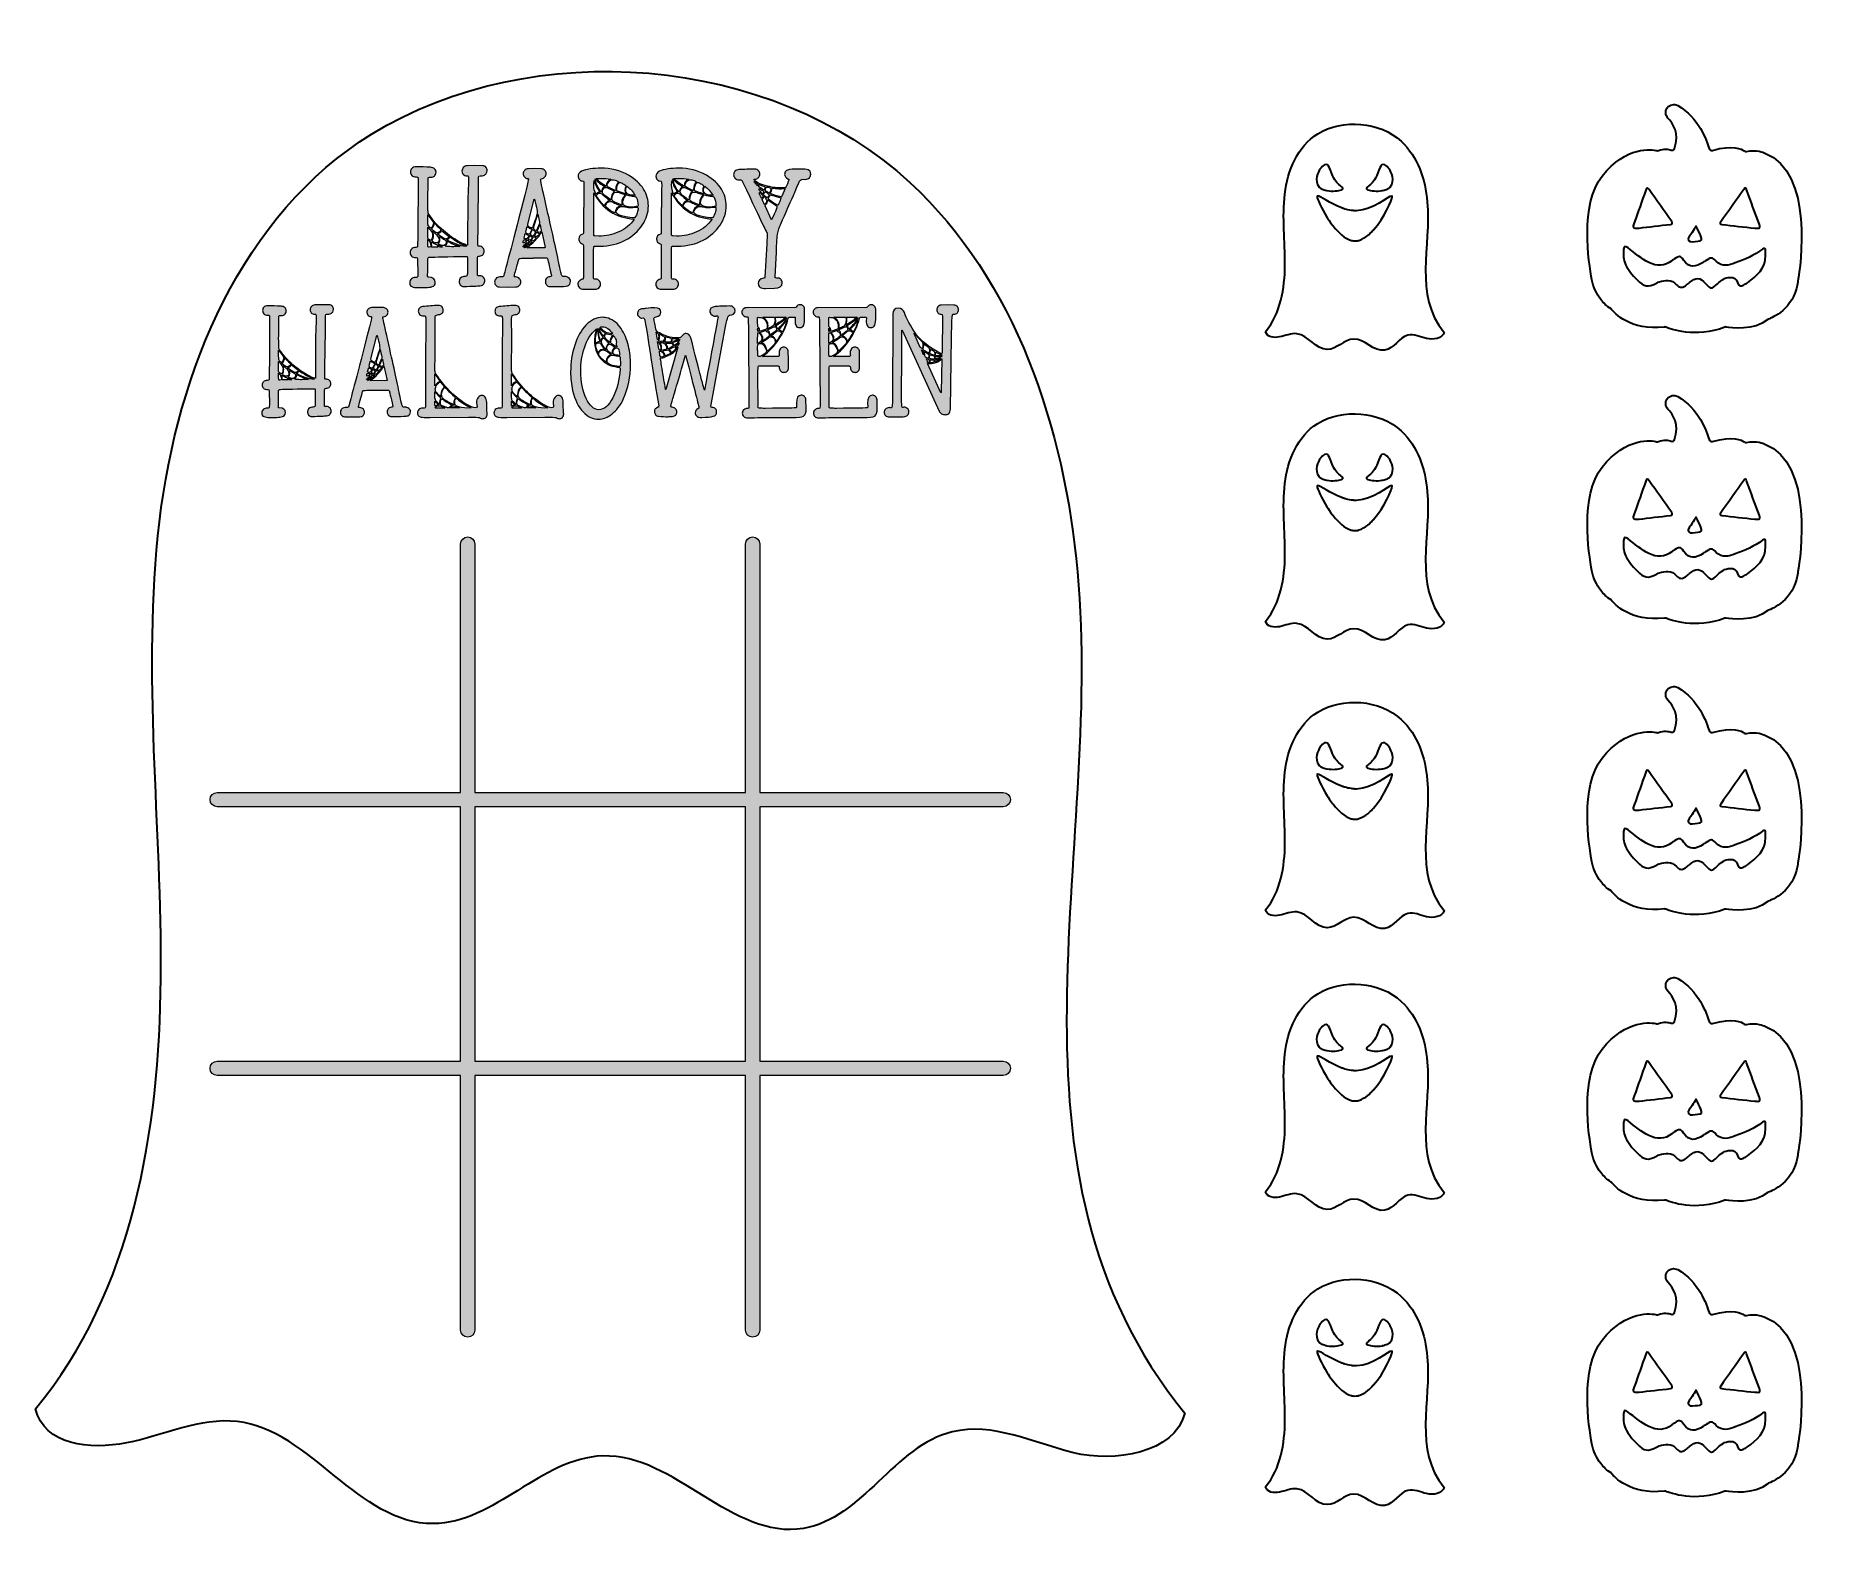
# Model space of a CAD drawing. Extents: x -548 to 1326, y -1211 to 374.
import ezdxf

# ---------------------------------------------------------------- set-up
doc = ezdxf.new("R2010")
doc.units = 0
doc.header["$MEASUREMENT"] = 0
doc.layers.add('Layer 1', color=7, linetype='Continuous', lineweight=0)

# ---------------------------------------------------------------- blocks, each defined once
blk = doc.blocks.new('Block_1')
at = {"layer": 'Layer 1', "true_color": 0x000000, "transparency": 33554687}
h = blk.add_hatch(color=18, dxfattribs=at)
h.dxf.hatch_style = 2
edge = h.paths.add_edge_path()
edge.add_spline(control_points=[(-254.5, 12), (-257.4, 13.2), (-259.6, 14.3), (-261.1, 15), (-263.1, 16.1), (-266.1, 17.9), (-269.9, 20.5), (-270, 20.5), (-270.1, 20.6), (-270.2, 20.7), (-270.3, 20.9), (-270.4, 20.9), (-270.6, 20.9), (-270.7, 20.9), (-270.8, 20.8), (-270.9, 20.4), (-271, 20.1), (-271.2, 19.8), (-271.5, 19.5), (-271.8, 19.2), (-272.1, 19), (-272.4, 18.8), (-272.8, 18.6), (-273.1, 18.3), (-273.4, 18.1), (-271, 16.5), (-267.9, 15.1), (-264.2, 13.8), (-260.5, 12.5), (-257.6, 11.8), (-255.5, 11.8), (-255.5, 11.8), (-254.5, 12), (-254.5, 12)], knot_values=[0, 0, 0, 0, 1, 1, 1, 2, 2, 2, 3, 3, 3, 4, 4, 4, 5, 5, 5, 6, 6, 6, 7, 7, 7, 8, 8, 8, 9, 9, 9, 10, 10, 10, 11, 11, 11, 11], degree=3, periodic=0)
edge = h.paths.add_edge_path()
edge.add_spline(control_points=[(-265.1, 11.6), (-263.7, 11.7), (-262.3, 11.7), (-260.8, 11.7), (-265.1, 13.1), (-269.4, 14.8), (-273.5, 16.9), (-273.5, 16.9), (-273.2, 15.6), (-273.2, 15.6), (-273.2, 14.8), (-273.9, 13.6), (-275.3, 12), (-273.2, 11.6), (-271.2, 11.4), (-269.2, 11.4), (-267.8, 11.4), (-266.5, 11.5), (-265.1, 11.6)], knot_values=[0, 0, 0, 0, 1, 1, 1, 2, 2, 2, 3, 3, 3, 4, 4, 4, 5, 5, 5, 6, 6, 6, 6], degree=3, periodic=0)
edge = h.paths.add_edge_path()
edge.add_spline(control_points=[(-279.1, 12.1), (-279.5, 12.3), (-279.9, 12.5), (-280.2, 12.6), (-280.6, 12.7), (-280.9, 12.8), (-281.3, 12.9), (-281.5, 12.9), (-281.7, 12.6), (-281.7, 12), (-281.7, 11.4), (-281.1, 11.1), (-279.9, 11.1), (-279.9, 11.1), (-278.1, 11.1), (-278.1, 11.1), (-278.4, 11.6), (-278.8, 11.9), (-279.1, 12.1)], knot_values=[0, 0, 0, 0, 1, 1, 1, 2, 2, 2, 3, 3, 3, 4, 4, 4, 5, 5, 5, 6, 6, 6, 6], degree=3, periodic=0)
edge = h.paths.add_edge_path()
edge.add_spline(control_points=[(-275, 13.7), (-274.4, 14.4), (-274.1, 15.1), (-274.1, 15.9), (-274.1, 16.6), (-274.4, 17.1), (-275, 17.6), (-275.5, 18.1), (-277.5, 19.3), (-280.7, 21.2), (-280.4, 20.2), (-280.3, 19.2), (-280.3, 18.3), (-280.3, 16.7), (-280.9, 15.3), (-282, 14), (-282, 14), (-280.2, 13.4), (-280.2, 13.4), (-278.7, 12.9), (-277.6, 12.6), (-276.8, 12.6), (-276.2, 12.6), (-275.5, 12.9), (-275, 13.7)], knot_values=[0, 0, 0, 0, 1, 1, 1, 2, 2, 2, 3, 3, 3, 4, 4, 4, 5, 5, 5, 6, 6, 6, 7, 7, 7, 8, 8, 8, 8], degree=3, periodic=0)
edge = h.paths.add_edge_path()
edge.add_spline(control_points=[(-272.5, 19.7), (-271.9, 20.2), (-271.6, 20.7), (-271.6, 21.2), (-271.6, 21.6), (-271.8, 21.9), (-272.1, 22.1), (-272.1, 22.1), (-278.7, 27.3), (-278.7, 27.3), (-279, 26.3), (-279.5, 25.6), (-280.2, 25.2), (-281, 24.8), (-281.8, 24.4), (-282.8, 24), (-280.5, 22.1), (-278.3, 20.6), (-276, 19.4), (-275.5, 19.1), (-275, 18.9), (-274.5, 18.9), (-273.8, 18.9), (-273.1, 19.2), (-272.5, 19.7)], knot_values=[0, 0, 0, 0, 1, 1, 1, 2, 2, 2, 3, 3, 3, 4, 4, 4, 5, 5, 5, 6, 6, 6, 7, 7, 7, 8, 8, 8, 8], degree=3, periodic=0)
edge = h.paths.add_edge_path()
edge.add_spline(control_points=[(-281.2, 17.9), (-281.2, 20.4), (-282.6, 22.7), (-285.4, 24.7), (-286, 25.2), (-286.7, 25.8), (-287.4, 26.4), (-286.9, 24.6), (-286.7, 23.1), (-286.7, 22), (-286.7, 21), (-286.8, 20.2), (-286.9, 19.6), (-287.1, 18.9), (-287.3, 18.5), (-287.5, 18.1), (-287.7, 17.8), (-287.8, 17.5), (-287.8, 17.2), (-287.8, 17), (-287.6, 16.7), (-287.2, 16.3), (-286.7, 15.9), (-286.2, 15.6), (-285.5, 15.4), (-284.8, 15.1), (-284.2, 15), (-283.6, 15), (-282, 15.3), (-281.2, 16.3), (-281.2, 17.9)], knot_values=[0, 0, 0, 0, 1, 1, 1, 2, 2, 2, 3, 3, 3, 4, 4, 4, 5, 5, 5, 6, 6, 6, 7, 7, 7, 8, 8, 8, 9, 9, 9, 10, 10, 10, 10], degree=3, periodic=0)
edge = h.paths.add_edge_path()
edge.add_spline(control_points=[(-280.7, 25.9), (-280, 26.5), (-279.6, 27.2), (-279.6, 27.9), (-279.6, 28.2), (-279.7, 28.4), (-280, 28.7), (-282, 30.5), (-283.9, 32.4), (-285.6, 34.5), (-285.9, 32.2), (-286.9, 30.3), (-288.5, 28.7), (-288.5, 28.7), (-288, 28.2), (-288, 28.2), (-286, 26), (-284.4, 25), (-283.2, 25), (-282.3, 25), (-281.5, 25.3), (-280.7, 25.9)], knot_values=[0, 0, 0, 0, 1, 1, 1, 2, 2, 2, 3, 3, 3, 4, 4, 4, 5, 5, 5, 6, 6, 6, 7, 7, 7, 7], degree=3, periodic=0)
edge = h.paths.add_edge_path()
edge.add_spline(control_points=[(-282.3, 11.6), (-282.4, 11.8), (-282.5, 12.1), (-282.6, 12.5), (-282.7, 12.9), (-283, 13.3), (-283.6, 13.6), (-284.2, 13.9), (-285, 14.2), (-286, 14.7), (-287, 15.1), (-288.2, 15.7), (-289.5, 16.3), (-288.7, 15.2), (-288.2, 14), (-288.2, 12.9), (-288.2, 12.9), (-288.4, 11.1), (-288.4, 11.1), (-288.4, 11.1), (-282.8, 11.1), (-282.8, 11.1), (-282.5, 11.2), (-282.3, 11.4), (-282.3, 11.6)], knot_values=[0, 0, 0, 0, 1, 1, 1, 2, 2, 2, 3, 3, 3, 4, 4, 4, 5, 5, 5, 6, 6, 6, 7, 7, 7, 8, 8, 8, 8], degree=3, periodic=0)
edge = h.paths.add_edge_path()
edge.add_spline(control_points=[(-289.1, 12), (-289.2, 14.8), (-290.2, 16.9), (-292, 18.3), (-292, 18.3), (-292, 13.4), (-292, 13.4), (-292, 12), (-291.9, 11.2), (-291.7, 11.1), (-291.5, 11), (-291.2, 11), (-290.7, 11), (-289.6, 11.1), (-289.1, 11.4), (-289.1, 12)], knot_values=[0, 0, 0, 0, 1, 1, 1, 2, 2, 2, 3, 3, 3, 4, 4, 4, 5, 5, 5, 5], degree=3, periodic=0)
edge = h.paths.add_edge_path()
edge.add_spline(control_points=[(-288.2, 30.3), (-287.9, 30.8), (-287.5, 31.4), (-287.2, 32.1), (-286.8, 32.9), (-286.7, 33.5), (-286.7, 34.2), (-286.7, 34.9), (-286.8, 35.5), (-287.2, 36.1), (-287.2, 36.1), (-292, 42.5), (-292, 42.5), (-292, 42.5), (-292, 36.1), (-292, 36.1), (-292, 33.7), (-291.9, 32.3), (-291.6, 31.9), (-291.4, 31.5), (-291.1, 31.2), (-290.7, 30.9), (-290.3, 30.6), (-289.9, 30.2), (-289.4, 29.7), (-289.4, 29.7), (-289.1, 29.6), (-289.1, 29.6), (-288.9, 29.6), (-288.6, 29.8), (-288.2, 30.3)], knot_values=[0, 0, 0, 0, 1, 1, 1, 2, 2, 2, 3, 3, 3, 4, 4, 4, 5, 5, 5, 6, 6, 6, 7, 7, 7, 8, 8, 8, 9, 9, 9, 10, 10, 10, 10], degree=3, periodic=0)
edge = h.paths.add_edge_path()
edge.add_spline(control_points=[(-288.1, 19.1), (-287.6, 20), (-287.4, 21.2), (-287.4, 22.5), (-287.4, 24.8), (-288.9, 27.5), (-292, 30.5), (-292, 30.5), (-292.1, 22.1), (-292.1, 22.1), (-292.1, 20.5), (-292, 19.5), (-291.7, 19.2), (-291.4, 18.9), (-291.1, 18.7), (-290.8, 18.5), (-290.4, 18.3), (-290.1, 18.1), (-289.7, 17.8), (-289.7, 17.8), (-289.3, 17.6), (-289.3, 17.6), (-289, 17.6), (-288.6, 18.1), (-288.1, 19.1)], knot_values=[0, 0, 0, 0, 1, 1, 1, 2, 2, 2, 3, 3, 3, 4, 4, 4, 5, 5, 5, 6, 6, 6, 7, 7, 7, 8, 8, 8, 8], degree=3, periodic=0)
edge = h.paths.add_edge_path()
edge.add_spline(control_points=[(-307.6, -27.5), (-309, -26.9), (-309.8, -25.5), (-309.8, -23.5), (-309.8, -22), (-309.2, -20.8), (-308, -19.8), (-306.9, -18.9), (-305.6, -18.5), (-304.3, -18.5), (-304.3, -18.5), (-303, -18.5), (-303, -18.5), (-302.5, -18.5), (-302.2, -18.3), (-302, -17.9), (-301.9, -17.5), (-301.8, -16.6), (-301.8, -15.1), (-301.8, -15.1), (-302, 0), (-302, 0), (-302, 0.6), (-302.5, 0.9), (-303.5, 0.9), (-305.6, 0.9), (-307, 1.4), (-307.9, 2.4), (-308.9, 3.4), (-309.3, 4.5), (-309.3, 5.8), (-309.3, 7), (-308.9, 8.2), (-307.9, 9.2), (-307, 10.2), (-305.7, 10.7), (-303.8, 10.7), (-303, 10.7), (-302.4, 10.9), (-302.2, 11.2), (-301.9, 11.5), (-301.7, 32.9), (-301.5, 75.2), (-301.5, 77.5), (-301.6, 78.8), (-301.9, 79), (-302.1, 79.3), (-302.7, 79.4), (-303.5, 79.4), (-305.4, 79.4), (-306.7, 79.9), (-307.6, 80.9), (-308.5, 81.9), (-308.9, 83.1), (-308.9, 84.3), (-308.9, 85.6), (-308.5, 86.7), (-307.6, 87.7), (-306.7, 88.7), (-305.4, 89.2), (-303.5, 89.2), (-298.9, 89.2), (-294.3, 89.1), (-289.5, 88.8), (-287.8, 88.7), (-286.5, 88.2), (-285.5, 87.3), (-284.5, 86.4), (-284.1, 85.3), (-284.1, 84), (-284.1, 83.3), (-284.3, 82.5), (-284.6, 81.7), (-285.3, 80.5), (-286, 79.7), (-286.8, 79.5), (-287.6, 79.2), (-288.4, 79.1), (-289.3, 79.1), (-290.1, 79.1), (-290.8, 79), (-291.2, 78.9), (-291.6, 78.8), (-291.9, 78.2), (-291.9, 77.2), (-291.9, 67.2), (-291.9, 60), (-292, 55.4), (-292, 49.8), (-291.9, 46.5), (-291.9, 45.8), (-291.9, 44.5), (-291.6, 43.6), (-291, 43), (-286.9, 36.9), (-282.3, 31.6), (-276.9, 27.1), (-271.6, 22.6), (-266.6, 19.1), (-262.1, 16.6), (-257.6, 14.1), (-254.7, 12.9), (-253.3, 12.9), (-253.3, 44.7), (-253.1, 63.9), (-252.6, 70.5), (-252.6, 70.5), (-252.4, 77.2), (-252.4, 77.2), (-252.4, 79.1), (-252.5, 80.1), (-252.7, 80.2), (-252.9, 80.3), (-253.2, 80.4), (-253.6, 80.4), (-255.4, 80.5), (-256.8, 81), (-257.6, 81.9), (-258.4, 82.8), (-258.8, 83.9), (-258.8, 85), (-258.8, 86.3), (-258.4, 87.4), (-257.5, 88.5), (-256.6, 89.6), (-255.4, 90.1), (-253.9, 90.2), (-253.9, 90.2), (-246.2, 90.4), (-246.2, 90.4), (-246.2, 90.4), (-238.6, 90.2), (-238.6, 90.2), (-237.2, 90.2), (-236.2, 89.7), (-235.4, 88.7), (-234.6, 87.7), (-234.3, 86.6), (-234.3, 85.5), (-234.3, 84.5), (-234.5, 83.6), (-235.1, 82.7), (-235.7, 81.9), (-236.6, 81.3), (-237.7, 80.9), (-238.9, 80.6), (-239.8, 80.4), (-240.5, 80.4), (-240.5, 80.4), (-241.2, 80.6), (-241.2, 80.6), (-242.1, 80.6), (-242.6, 80), (-242.6, 78.8), (-242.8, 56.8), (-243, 41), (-243.2, 31.5), (-243.2, 31.5), (-243.3, 14.3), (-243.3, 14.3), (-243.3, 13.1), (-243.3, 12.4), (-243.2, 12.2), (-243.1, 12.1), (-242.8, 12), (-242.3, 12), (-240.6, 12), (-239.3, 11.5), (-238.4, 10.5), (-237.6, 9.5), (-237.1, 8.3), (-237.1, 7.1), (-237.1, 5.9), (-237.5, 4.9), (-238.3, 3.9), (-239.1, 2.9), (-240.3, 2.4), (-241.9, 2.3), (-242.6, 2.2), (-243, 2.1), (-243.3, 1.9), (-243.5, 1.7), (-243.6, 1.3), (-243.6, 0.6), (-243.6, -4.5), (-243.7, -8.3), (-243.8, -10.8), (-243.8, -14.2), (-243.7, -16), (-243.6, -16.4), (-243.5, -16.7), (-243.3, -16.9), (-242.9, -16.9), (-242.9, -16.9), (-241.6, -16.9), (-241.6, -16.9), (-240.1, -16.9), (-238.9, -17.4), (-237.9, -18.4), (-237, -19.4), (-236.6, -20.5), (-236.6, -21.8), (-236.6, -22.7), (-236.9, -23.7), (-237.6, -24.7), (-238, -25.2), (-238.4, -25.7), (-238.9, -26), (-239.4, -26.3), (-240.2, -26.5), (-241.5, -26.6), (-242.7, -26.8), (-244.6, -26.9), (-247, -27), (-249.4, -27.1), (-252.7, -27.2), (-256.9, -27.3), (-258.5, -27.3), (-259.6, -26.8), (-260.5, -25.8), (-261.3, -24.7), (-261.7, -23.7), (-261.7, -22.5), (-261.7, -19.8), (-260.1, -18.2), (-257.1, -17.6), (-255.9, -17.5), (-255.1, -17.4), (-254.6, -17.2), (-254.1, -17), (-253.8, -16.6), (-253.7, -16.2), (-253.6, -15.2), (-253.5, -9.5), (-253.5, 0.9), (-253.6, 1.4), (-253.7, 1.6), (-253.8, 1.7), (-254, 1.8), (-255.1, 1.9), (-257.4, 1.9), (-257.4, 1.9), (-267, 1.7), (-267, 1.7), (-283.1, 1.6), (-291.3, 1.3), (-291.6, 1), (-291.9, 0.7), (-292, 0.4), (-292, 0), (-292, -5.1), (-292.1, -10.3), (-292.3, -15.7), (-292.3, -17.2), (-292.2, -18), (-292.1, -18.1), (-291.9, -18.2), (-291.7, -18.3), (-291.3, -18.3), (-286.9, -18.3), (-284.8, -20), (-284.8, -23.4), (-285, -25.6), (-286, -27), (-287.8, -27.5), (-289.6, -28), (-291.7, -28.3), (-293.9, -28.3), (-293.9, -28.3), (-301.4, -28.4), (-301.4, -28.4), (-304.1, -28.4), (-306.1, -28.1), (-307.6, -27.5)], knot_values=[0, 0, 0, 0, 1, 1, 1, 2, 2, 2, 3, 3, 3, 4, 4, 4, 5, 5, 5, 6, 6, 6, 7, 7, 7, 8, 8, 8, 9, 9, 9, 10, 10, 10, 11, 11, 11, 12, 12, 12, 13, 13, 13, 14, 14, 14, 15, 15, 15, 16, 16, 16, 17, 17, 17, 18, 18, 18, 19, 19, 19, 20, 20, 20, 21, 21, 21, 22, 22, 22, 23, 23, 23, 24, 24, 24, 25, 25, 25, 26, 26, 26, 27, 27, 27, 28, 28, 28, 29, 29, 29, 30, 30, 30, 31, 31, 31, 32, 32, 32, 33, 33, 33, 34, 34, 34, 35, 35, 35, 36, 36, 36, 37, 37, 37, 38, 38, 38, 39, 39, 39, 40, 40, 40, 41, 41, 41, 42, 42, 42, 43, 43, 43, 44, 44, 44, 45, 45, 45, 46, 46, 46, 47, 47, 47, 48, 48, 48, 49, 49, 49, 50, 50, 50, 51, 51, 51, 52, 52, 52, 53, 53, 53, 54, 54, 54, 55, 55, 55, 56, 56, 56, 57, 57, 57, 58, 58, 58, 59, 59, 59, 60, 60, 60, 61, 61, 61, 62, 62, 62, 63, 63, 63, 64, 64, 64, 65, 65, 65, 66, 66, 66, 67, 67, 67, 68, 68, 68, 69, 69, 69, 70, 70, 70, 71, 71, 71, 72, 72, 72, 73, 73, 73, 74, 74, 74, 75, 75, 75, 76, 76, 76, 77, 77, 77, 78, 78, 78, 79, 79, 79, 80, 80, 80, 81, 81, 81, 82, 82, 82, 83, 83, 83, 84, 84, 84, 85, 85, 85, 86, 86, 86, 87, 87, 87, 88, 88, 88, 89, 89, 89, 90, 90, 90, 91, 91, 91, 91], degree=3, periodic=0)
h = blk.add_hatch(color=18, dxfattribs=at)
h.dxf.hatch_style = 2
edge = h.paths.add_edge_path()
edge.add_spline(control_points=[(-182.3, 25.9), (-181.8, 26.3), (-181.6, 26.7), (-181.6, 27.2), (-181.7, 27.9), (-182.1, 29.9), (-182.7, 33.1), (-184.6, 29.1), (-185.5, 27), (-185.5, 26.6), (-185.5, 26.2), (-185.3, 25.9), (-185, 25.7), (-184.6, 25.5), (-184.2, 25.4), (-183.7, 25.4), (-183.3, 25.4), (-182.8, 25.6), (-182.3, 25.9)], knot_values=[0, 0, 0, 0, 1, 1, 1, 2, 2, 2, 3, 3, 3, 4, 4, 4, 5, 5, 5, 6, 6, 6, 6], degree=3, periodic=0)
edge = h.paths.add_edge_path()
edge.add_spline(control_points=[(-183.3, 24.4), (-183.8, 24.4), (-184.2, 24.5), (-184.5, 24.6), (-184.9, 24.8), (-185.2, 24.9), (-185.4, 25.1), (-185.6, 25.3), (-185.9, 25.4), (-186, 25.4), (-186.4, 25.4), (-186.7, 25.1), (-187, 24.5), (-187.2, 23.9), (-187.5, 23.4), (-187.7, 23.1), (-187.9, 22.8), (-188.1, 22.5), (-188.1, 22.2), (-188.1, 22.1), (-187.9, 21.8), (-187.6, 21.6), (-187.3, 21.4), (-187.1, 21.2), (-186.8, 21.2), (-185.4, 21.2), (-184.3, 22.3), (-183.3, 24.4)], knot_values=[0, 0, 0, 0, 1, 1, 1, 2, 2, 2, 3, 3, 3, 4, 4, 4, 5, 5, 5, 6, 6, 6, 7, 7, 7, 8, 8, 8, 9, 9, 9, 9], degree=3, periodic=0)
edge = h.paths.add_edge_path()
edge.add_spline(control_points=[(-185.8, 28.4), (-184.6, 31.3), (-183.9, 33), (-183.7, 33.4), (-183.4, 33.7), (-183.3, 34.2), (-183.3, 34.7), (-183.3, 35.2), (-183.9, 38.1), (-185, 43.2), (-185, 43.2), (-188.8, 31), (-188.8, 31), (-188.8, 31), (-188.9, 30), (-188.9, 30), (-188.9, 28.4), (-188.3, 27.4), (-187.1, 27.2), (-186.5, 27.2), (-186, 27.6), (-185.8, 28.4)], knot_values=[0, 0, 0, 0, 1, 1, 1, 2, 2, 2, 3, 3, 3, 4, 4, 4, 5, 5, 5, 6, 6, 6, 7, 7, 7, 7], degree=3, periodic=0)
edge = h.paths.add_edge_path()
edge.add_spline(control_points=[(-188.9, 17.5), (-188.4, 17.9), (-188, 18.3), (-187.6, 18.8), (-187.2, 19.3), (-186.9, 19.7), (-186.5, 20.1), (-187, 20.3), (-187.4, 20.5), (-187.7, 20.7), (-188, 21), (-188.4, 21.1), (-188.6, 21.1), (-188.8, 21.1), (-189.1, 20.9), (-189.3, 20.7), (-189.5, 20.4), (-189.8, 19.9), (-190.2, 19.4), (-190.5, 18.8), (-191, 18), (-191.7, 17), (-191.7, 17), (-190.7, 16.9), (-190.7, 16.9), (-190, 16.9), (-189.4, 17.1), (-188.9, 17.5)], knot_values=[0, 0, 0, 0, 1, 1, 1, 2, 2, 2, 3, 3, 3, 4, 4, 4, 5, 5, 5, 6, 6, 6, 7, 7, 7, 8, 8, 8, 9, 9, 9, 9], degree=3, periodic=0)
edge = h.paths.add_edge_path()
edge.add_spline(control_points=[(-187.8, 24.6), (-187.4, 25.5), (-187.2, 26.1), (-187.2, 26.3), (-187.2, 26.4), (-187.3, 26.4), (-187.6, 26.4), (-187.9, 26.4), (-188.2, 26.5), (-188.4, 26.8), (-188.7, 27), (-188.9, 27.3), (-189.1, 27.6), (-189.3, 27.9), (-189.5, 28.2), (-189.8, 28.4), (-191.1, 26.2), (-191.8, 24.6), (-191.8, 23.4), (-191.8, 22.5), (-191.4, 22), (-190.5, 21.8), (-189.5, 21.8), (-188.5, 22.7), (-187.8, 24.6)], knot_values=[0, 0, 0, 0, 1, 1, 1, 2, 2, 2, 3, 3, 3, 4, 4, 4, 5, 5, 5, 6, 6, 6, 7, 7, 7, 8, 8, 8, 8], degree=3, periodic=0)
edge = h.paths.add_edge_path()
edge.add_spline(control_points=[(-190.7, 19.8), (-190.7, 19.8), (-189.9, 20.9), (-189.9, 20.9), (-189.9, 20.9), (-190.2, 20.9), (-190.2, 20.9), (-190.7, 20.9), (-191.1, 21), (-191.3, 21.2), (-191.6, 21.4), (-191.8, 21.6), (-192, 21.8), (-192.2, 22), (-192.3, 22.2), (-192.5, 22.4), (-192.5, 22.4), (-193, 21.5), (-193, 21.5), (-193.7, 20.5), (-194.1, 19.6), (-194.1, 19.1), (-194.1, 18.7), (-194, 18.4), (-193.7, 18.2), (-193.4, 18), (-193.1, 17.9), (-192.7, 17.9), (-192.1, 17.9), (-191.4, 18.5), (-190.7, 19.8)], knot_values=[0, 0, 0, 0, 1, 1, 1, 2, 2, 2, 3, 3, 3, 4, 4, 4, 5, 5, 5, 6, 6, 6, 7, 7, 7, 8, 8, 8, 9, 9, 9, 10, 10, 10, 10], degree=3, periodic=0)
edge = h.paths.add_edge_path()
edge.add_spline(control_points=[(-192.1, 14.3), (-192.1, 14.3), (-190.7, 15.6), (-190.7, 15.6), (-191.2, 16), (-191.7, 16.2), (-192.1, 16.2), (-192.5, 16.2), (-192.8, 16.1), (-193, 15.8), (-193.3, 15.6), (-193.5, 15.3), (-193.7, 15), (-193.9, 14.6), (-194.1, 14.4), (-194.3, 14.2), (-194.5, 14), (-194.6, 13.8), (-194.6, 13.7), (-194.6, 13.2), (-194.4, 13), (-194, 13), (-193.6, 13), (-193, 13.4), (-192.1, 14.3)], knot_values=[0, 0, 0, 0, 1, 1, 1, 2, 2, 2, 3, 3, 3, 4, 4, 4, 5, 5, 5, 6, 6, 6, 7, 7, 7, 8, 8, 8, 8], degree=3, periodic=0)
edge = h.paths.add_edge_path()
edge.add_spline(control_points=[(-188.8, 33.6), (-187.3, 38), (-186.5, 40.7), (-186.1, 41.8), (-185.8, 42.9), (-185.6, 44), (-185.6, 45), (-185.6, 46.8), (-186, 49.2), (-186.9, 52.3), (-186.9, 52.3), (-188.2, 57.8), (-188.2, 57.8), (-188.2, 57.8), (-188.5, 57.8), (-188.5, 57.8), (-188.5, 57.8), (-194.8, 33.4), (-194.8, 33.4), (-194.8, 32.5), (-194.4, 31.7), (-193.6, 31), (-192.8, 30.3), (-192, 29.9), (-191.1, 29.9), (-191.1, 29.9), (-190.7, 29.9), (-190.7, 29.9), (-190.3, 30), (-189.7, 31.2), (-188.8, 33.6)], knot_values=[0, 0, 0, 0, 1, 1, 1, 2, 2, 2, 3, 3, 3, 4, 4, 4, 5, 5, 5, 6, 6, 6, 7, 7, 7, 8, 8, 8, 9, 9, 9, 10, 10, 10, 10], degree=3, periodic=0)
edge = h.paths.add_edge_path()
edge.add_spline(control_points=[(-177.8, 10.7), (-177.8, 10.7), (-181.1, 25.9), (-181.1, 25.9), (-184.9, 19.9), (-189.7, 14.7), (-195.7, 10.4), (-195.7, 10.4), (-180.7, 10.3), (-180.7, 10.3), (-178.8, 10.3), (-177.8, 10.4), (-177.8, 10.7)], knot_values=[0, 0, 0, 0, 1, 1, 1, 2, 2, 2, 3, 3, 3, 4, 4, 4, 4], degree=3, periodic=0)
edge = h.paths.add_edge_path()
edge.add_spline(control_points=[(-194.6, 15.2), (-194.4, 15.4), (-194.2, 15.6), (-194, 15.9), (-193.8, 16.2), (-193.5, 16.5), (-193.3, 16.8), (-193.3, 16.8), (-193.4, 16.8), (-193.4, 16.8), (-193.7, 16.8), (-193.9, 16.9), (-194.1, 17.3), (-194.2, 17.6), (-194.4, 17.8), (-194.7, 17.8), (-194.8, 17.8), (-195, 17.7), (-195.2, 17.5), (-195.5, 17.3), (-195.7, 17), (-195.9, 16.7), (-196.2, 16.3), (-196.3, 16), (-196.3, 15.7), (-196.3, 15.4), (-196, 15.1), (-195.3, 14.9), (-195, 14.9), (-194.8, 15), (-194.6, 15.2)], knot_values=[0, 0, 0, 0, 1, 1, 1, 2, 2, 2, 3, 3, 3, 4, 4, 4, 5, 5, 5, 6, 6, 6, 7, 7, 7, 8, 8, 8, 9, 9, 9, 10, 10, 10, 10], degree=3, periodic=0)
edge = h.paths.add_edge_path()
edge.add_spline(control_points=[(-192.8, 24.2), (-192.5, 24.5), (-192.2, 25), (-192, 25.7), (-191.7, 26.4), (-191.3, 27.2), (-191, 28), (-191, 28), (-190.8, 28.6), (-190.8, 28.6), (-190.8, 28.8), (-191, 28.9), (-191.5, 29), (-192.7, 29.2), (-193.9, 29.9), (-195.3, 31.2), (-195.3, 31.2), (-195.9, 29.2), (-195.9, 29.2), (-196.3, 27.7), (-196.6, 26.7), (-196.6, 26), (-196.6, 24.6), (-195.6, 23.9), (-193.7, 23.7), (-193.3, 23.7), (-193, 23.9), (-192.8, 24.2)], knot_values=[0, 0, 0, 0, 1, 1, 1, 2, 2, 2, 3, 3, 3, 4, 4, 4, 5, 5, 5, 6, 6, 6, 7, 7, 7, 8, 8, 8, 9, 9, 9, 9], degree=3, periodic=0)
edge = h.paths.add_edge_path()
edge.add_spline(control_points=[(-195.1, 12.4), (-195.1, 12.4), (-195.3, 13), (-195.3, 13), (-195.3, 13), (-198.3, 10.4), (-198.3, 10.4), (-196.2, 10.9), (-195.1, 11.6), (-195.1, 12.4)], knot_values=[0, 0, 0, 0, 1, 1, 1, 2, 2, 2, 3, 3, 3, 3], degree=3, periodic=0)
edge = h.paths.add_edge_path()
edge.add_spline(control_points=[(-193.8, 22), (-193.8, 22), (-193.4, 22.7), (-193.4, 22.7), (-193.4, 22.7), (-193.7, 22.7), (-193.7, 22.7), (-194.7, 22.7), (-195.4, 23), (-196, 23.5), (-196, 23.5), (-197.2, 24.3), (-197.2, 24.3), (-197.2, 24.3), (-198.3, 19.8), (-198.3, 19.8), (-198.2, 19.3), (-197.7, 19.1), (-196.7, 19.1), (-195.7, 19.1), (-194.7, 20), (-193.8, 22)], knot_values=[0, 0, 0, 0, 1, 1, 1, 2, 2, 2, 3, 3, 3, 4, 4, 4, 5, 5, 5, 6, 6, 6, 7, 7, 7, 7], degree=3, periodic=0)
edge = h.paths.add_edge_path()
edge.add_spline(control_points=[(-196.1, 17.6), (-196.1, 17.6), (-195.9, 18.2), (-195.9, 18.2), (-195.9, 18.2), (-197.3, 18.2), (-197.3, 18.2), (-198.2, 18.2), (-198.7, 18), (-199, 17.7), (-199.2, 17.4), (-199.3, 16.7), (-199.3, 15.7), (-199.3, 15.4), (-199.2, 15.2), (-198.9, 15.2), (-197.8, 15.4), (-196.9, 16.2), (-196.1, 17.6)], knot_values=[0, 0, 0, 0, 1, 1, 1, 2, 2, 2, 3, 3, 3, 4, 4, 4, 5, 5, 5, 6, 6, 6, 6], degree=3, periodic=0)
edge = h.paths.add_edge_path()
edge.add_spline(control_points=[(-196.1, 13.9), (-196.2, 14), (-196.3, 14.1), (-196.4, 14.2), (-196.4, 14.3), (-196.5, 14.3), (-196.6, 14.4), (-196.7, 14.4), (-196.8, 14.4), (-196.9, 14.4), (-197, 14.4), (-197.1, 14.4), (-197.3, 14.2), (-197.5, 14), (-197.8, 13.6), (-198.1, 13.1), (-198.4, 12.7), (-198.9, 12), (-199.5, 11.1), (-197.8, 11.6), (-196.7, 12.5), (-196.1, 13.9)], knot_values=[0, 0, 0, 0, 1, 1, 1, 2, 2, 2, 3, 3, 3, 4, 4, 4, 5, 5, 5, 6, 6, 6, 7, 7, 7, 7], degree=3, periodic=0)
edge = h.paths.add_edge_path()
edge.add_spline(control_points=[(-222.4, -27.7), (-224, -27.6), (-225.1, -27.1), (-225.9, -26.1), (-226.7, -25.2), (-227, -24.1), (-227, -22.9), (-227, -21.8), (-226.6, -20.7), (-225.8, -19.7), (-225, -18.7), (-223.7, -18.1), (-222, -18), (-219.8, -18), (-218.5, -17.7), (-218.3, -17.2), (-218.1, -16.6), (-213.1, 2.3), (-203.4, 39.6), (-197.2, 63.5), (-194.1, 76.1), (-194.1, 77.2), (-194.1, 77.6), (-194.2, 77.8), (-194.4, 77.8), (-196.1, 77.9), (-197.3, 78.5), (-198, 79.5), (-198.8, 80.5), (-199.2, 81.5), (-199.2, 82.6), (-199.2, 83.7), (-198.7, 84.8), (-197.9, 85.8), (-197, 86.7), (-195.8, 87.2), (-194.1, 87.3), (-194.1, 87.3), (-187.9, 87.6), (-187.9, 87.6), (-187.9, 87.6), (-181.7, 87.3), (-181.7, 87.3), (-180.2, 87.2), (-179, 86.7), (-178.1, 85.8), (-177.2, 84.8), (-176.8, 83.7), (-176.8, 82.6), (-176.8, 81.5), (-177.2, 80.5), (-178, 79.4), (-178.9, 78.3), (-180.1, 77.8), (-181.7, 77.7), (-182.1, 77.7), (-182.3, 77.4), (-182.3, 77), (-182.3, 76), (-180.9, 69.6), (-178.2, 57.8), (-172.3, 31.8), (-167.9, 12), (-165.1, -1.6), (-163.6, -9.1), (-162.6, -13.6), (-162.1, -15.1), (-161.7, -16.2), (-161.4, -16.9), (-161.1, -17.2), (-160.8, -17.5), (-160.4, -17.6), (-159.9, -17.6), (-159.9, -17.6), (-158.6, -17.6), (-158.6, -17.6), (-157.5, -17.6), (-156.3, -18), (-155, -18.9), (-153.8, -19.8), (-153.1, -20.9), (-153.1, -22.4), (-153.1, -23.3), (-153.4, -24.2), (-154, -25.1), (-154.6, -26), (-155.4, -26.5), (-156.5, -26.8), (-157.6, -27.1), (-161.2, -27.3), (-167.3, -27.3), (-167.3, -27.3), (-173.1, -27.3), (-173.1, -27.3), (-174.6, -27.3), (-175.7, -26.8), (-176.5, -25.8), (-177.3, -24.9), (-177.7, -23.8), (-177.7, -22.5), (-177.7, -21.4), (-177.3, -20.3), (-176.6, -19.3), (-175.9, -18.4), (-174.7, -17.8), (-173.2, -17.7), (-172.2, -17.7), (-171.8, -17.4), (-171.8, -16.7), (-174.1, -6.2), (-175.3, -0.8), (-175.5, -0.3), (-175.7, 0.2), (-176, 0.4), (-176.5, 0.4), (-176.5, 0.4), (-189.5, 0.4), (-189.5, 0.4), (-189.5, 0.4), (-189.5, 0.2), (-189.5, 0.2), (-189.5, 0.2), (-199.3, 0.2), (-199.3, 0.2), (-201.7, 0.2), (-203, 0), (-203.2, -0.2), (-203.4, -0.4), (-203.6, -0.8), (-203.7, -1.1), (-204.9, -6.1), (-205.9, -9.9), (-206.7, -12.5), (-207.5, -15.1), (-207.8, -16.8), (-207.8, -17.5), (-207.8, -17.8), (-207.5, -18), (-206.8, -18), (-205, -18.1), (-203.7, -18.7), (-202.8, -19.7), (-201.9, -20.7), (-201.5, -21.8), (-201.5, -22.9), (-201.5, -24.1), (-201.9, -25.2), (-202.7, -26.1), (-203.5, -27.1), (-204.8, -27.6), (-206.4, -27.7), (-206.4, -27.7), (-214.5, -27.8), (-214.5, -27.8), (-214.5, -27.8), (-222.4, -27.7), (-222.4, -27.7)], knot_values=[0, 0, 0, 0, 1, 1, 1, 2, 2, 2, 3, 3, 3, 4, 4, 4, 5, 5, 5, 6, 6, 6, 7, 7, 7, 8, 8, 8, 9, 9, 9, 10, 10, 10, 11, 11, 11, 12, 12, 12, 13, 13, 13, 14, 14, 14, 15, 15, 15, 16, 16, 16, 17, 17, 17, 18, 18, 18, 19, 19, 19, 20, 20, 20, 21, 21, 21, 22, 22, 22, 23, 23, 23, 24, 24, 24, 25, 25, 25, 26, 26, 26, 27, 27, 27, 28, 28, 28, 29, 29, 29, 30, 30, 30, 31, 31, 31, 32, 32, 32, 33, 33, 33, 34, 34, 34, 35, 35, 35, 36, 36, 36, 37, 37, 37, 38, 38, 38, 39, 39, 39, 40, 40, 40, 41, 41, 41, 42, 42, 42, 43, 43, 43, 44, 44, 44, 45, 45, 45, 46, 46, 46, 47, 47, 47, 48, 48, 48, 49, 49, 49, 50, 50, 50, 51, 51, 51, 52, 52, 52, 52], degree=3, periodic=0)
h = blk.add_hatch(color=18, dxfattribs=at)
h.dxf.hatch_style = 2
edge = h.paths.add_edge_path()
edge.add_spline(control_points=[(-89.3, -18.2), (-94.2, -15.9), (-98.7, -13.2), (-102.6, -10.1), (-102.8, -9.9), (-103, -9.7), (-103.3, -9.4), (-103.5, -9.1), (-103.7, -8.8), (-104, -8.6), (-104.2, -8.5), (-104.5, -8.4), (-104.8, -8.4), (-105.9, -8.4), (-106.5, -9.8), (-106.5, -12.7), (-106.5, -14.4), (-106, -15.5), (-104.9, -16), (-101.3, -17.6), (-97.4, -18.5), (-93.2, -18.5), (-93.2, -18.5), (-89.3, -18.2), (-89.3, -18.2)], knot_values=[0, 0, 0, 0, 1, 1, 1, 2, 2, 2, 3, 3, 3, 4, 4, 4, 5, 5, 5, 6, 6, 6, 7, 7, 7, 8, 8, 8, 8], degree=3, periodic=0)
edge = h.paths.add_edge_path()
edge.add_spline(control_points=[(-102.5, -17.9), (-104.1, -17), (-105.8, -16.4), (-107.7, -16), (-108.4, -16), (-109.2, -16.2), (-109.8, -16.7), (-110.5, -17.1), (-111, -17.6), (-111.3, -18.3), (-111.3, -18.3), (-101.7, -18.3), (-101.7, -18.3), (-101.7, -18.3), (-102.5, -17.9), (-102.5, -17.9)], knot_values=[0, 0, 0, 0, 1, 1, 1, 2, 2, 2, 3, 3, 3, 4, 4, 4, 5, 5, 5, 5], degree=3, periodic=0)
edge = h.paths.add_edge_path()
edge.add_spline(control_points=[(-107.5, -12.8), (-107.5, -11.5), (-107.3, -10.5), (-106.9, -9.7), (-106.4, -9), (-106.1, -8.3), (-105.9, -7.6), (-105.9, -7.3), (-106, -7.2), (-106.1, -7.1), (-106.3, -7), (-106.4, -6.9), (-106.5, -6.8), (-110.1, -3.6), (-112.6, -1.2), (-114, 0.5), (-115.5, 2.2), (-116.5, 3), (-117, 3), (-117.5, 3), (-118, 2.6), (-118.5, 1.8), (-119, 1), (-119.4, 0), (-119.8, -1.1), (-120.2, -2.2), (-120.4, -3.3), (-120.4, -4.5), (-120.4, -6.2), (-119.7, -7.6), (-118.5, -8.8), (-115, -11.3), (-111.2, -13.4), (-107.1, -15.1), (-107.4, -14.3), (-107.5, -13.5), (-107.5, -12.8)], knot_values=[0, 0, 0, 0, 1, 1, 1, 2, 2, 2, 3, 3, 3, 4, 4, 4, 5, 5, 5, 6, 6, 6, 7, 7, 7, 8, 8, 8, 9, 9, 9, 10, 10, 10, 11, 11, 11, 12, 12, 12, 12], degree=3, periodic=0)
edge = h.paths.add_edge_path()
edge.add_spline(control_points=[(-112.3, -18), (-111.8, -16.8), (-110.7, -15.9), (-109.1, -15.3), (-114.5, -12.5), (-117.8, -10.6), (-118.9, -9.5), (-119.6, -9), (-120, -8.8), (-120.2, -8.8), (-120.6, -8.8), (-120.9, -9.2), (-121.2, -10.2), (-121.5, -11.1), (-121.7, -12), (-121.7, -13), (-121.7, -14.2), (-121.3, -15.1), (-120.5, -15.7), (-120.1, -15.9), (-119.5, -16.2), (-118.6, -16.6), (-117.6, -17), (-116.6, -17.4), (-115.5, -17.7), (-114.4, -18.1), (-113.6, -18.3), (-113, -18.3), (-112.6, -18.3), (-112.4, -18.2), (-112.3, -18)], knot_values=[0, 0, 0, 0, 1, 1, 1, 2, 2, 2, 3, 3, 3, 4, 4, 4, 5, 5, 5, 6, 6, 6, 7, 7, 7, 8, 8, 8, 9, 9, 9, 10, 10, 10, 10], degree=3, periodic=0)
edge = h.paths.add_edge_path()
edge.add_spline(control_points=[(-121.1, -5), (-121.1, -5), (-121.1, -4.3), (-121.1, -4.3), (-121.1, -1.1), (-120, 1.5), (-117.8, 3.6), (-117.8, 3.6), (-117.5, 4.1), (-117.5, 4.1), (-118.5, 5.1), (-119.7, 6.5), (-120.9, 8.2), (-121.2, 8.5), (-121.5, 8.7), (-121.7, 8.7), (-123.2, 8.4), (-124.5, 7.5), (-125.5, 5.9), (-126.5, 4.4), (-127, 2.9), (-127, 1.5), (-127, -0.1), (-126.5, -1.4), (-125.6, -2.5), (-124.6, -3.6), (-123.5, -4.7), (-122.4, -5.6), (-122.4, -5.6), (-121.2, -6.6), (-121.2, -6.6), (-121.1, -6.3), (-121.1, -5.8), (-121.1, -5)], knot_values=[0, 0, 0, 0, 1, 1, 1, 2, 2, 2, 3, 3, 3, 4, 4, 4, 5, 5, 5, 6, 6, 6, 7, 7, 7, 8, 8, 8, 9, 9, 9, 10, 10, 10, 11, 11, 11, 11], degree=3, periodic=0)
edge = h.paths.add_edge_path()
edge.add_spline(control_points=[(-123.4, -16), (-124.9, -16), (-126.2, -16.8), (-127.1, -18.5), (-127.1, -18.5), (-117, -18.5), (-117, -18.5), (-119.5, -16.8), (-121.6, -16), (-123.4, -16)], knot_values=[0, 0, 0, 0, 1, 1, 1, 2, 2, 2, 3, 3, 3, 3], degree=3, periodic=0)
edge = h.paths.add_edge_path()
edge.add_spline(control_points=[(-122.5, -13.1), (-122.5, -11.5), (-122.1, -9.8), (-121.2, -7.9), (-121.2, -7.8), (-121.5, -7.5), (-122.2, -7.1), (-122.8, -6.6), (-124.6, -4.7), (-127.4, -1.3), (-127.4, -1.3), (-127.4, -6.5), (-127.4, -6.5), (-127.4, -8.3), (-127.1, -9.7), (-126.6, -10.7), (-126, -11.6), (-124.6, -12.9), (-122.5, -14.6), (-122.5, -14.6), (-122.5, -13.1), (-122.5, -13.1)], knot_values=[0, 0, 0, 0, 1, 1, 1, 2, 2, 2, 3, 3, 3, 4, 4, 4, 5, 5, 5, 6, 6, 6, 7, 7, 7, 7], degree=3, periodic=0)
edge = h.paths.add_edge_path()
edge.add_spline(control_points=[(-122.8, 9.3), (-122.4, 9.4), (-122.2, 9.6), (-122.2, 9.8), (-122.2, 9.8), (-127.4, 17.5), (-127.4, 17.5), (-127.4, 17.5), (-127.4, 4.8), (-127.4, 4.8), (-126.5, 6.7), (-124.9, 8.2), (-122.8, 9.3)], knot_values=[0, 0, 0, 0, 1, 1, 1, 2, 2, 2, 3, 3, 3, 4, 4, 4, 4], degree=3, periodic=0)
edge = h.paths.add_edge_path()
edge.add_spline(control_points=[(-123.5, -14.9), (-124.5, -14.3), (-125.8, -13.1), (-127.4, -11.2), (-127.4, -11.2), (-127.6, -14.4), (-127.6, -14.4), (-127.6, -14.4), (-127.3, -16.6), (-127.3, -16.6), (-126.7, -16.2), (-125.5, -15.6), (-123.5, -14.9)], knot_values=[0, 0, 0, 0, 1, 1, 1, 2, 2, 2, 3, 3, 3, 4, 4, 4, 4], degree=3, periodic=0)
edge = h.paths.add_edge_path()
edge.add_spline(control_points=[(-80.4, -28.6), (-81.6, -28.3), (-85.6, -28.1), (-92.2, -28.1), (-92.2, -28.1), (-132.5, -28.4), (-132.5, -28.4), (-137.6, -28.4), (-140.8, -28.3), (-142, -28), (-143.3, -27.7), (-144.2, -27.1), (-144.9, -26.3), (-145.6, -25.4), (-145.9, -24.5), (-145.9, -23.5), (-145.9, -22.3), (-145.4, -21.1), (-144.5, -20.1), (-143.5, -19.1), (-142, -18.6), (-140, -18.6), (-140, -18.6), (-138.7, -18.6), (-138.7, -18.6), (-137.8, -18.6), (-137.4, -18), (-137.4, -16.9), (-137.4, -16.9), (-137.4, 0.9), (-137.4, 0.9), (-137.4, 14.4), (-137.3, 37.9), (-137, 71.6), (-137, 75.5), (-137.1, 77.6), (-137.3, 78), (-137.4, 78.5), (-137.7, 78.7), (-138, 78.7), (-138, 78.7), (-139.3, 78.5), (-139.3, 78.5), (-141.2, 78.5), (-142.6, 79.1), (-143.5, 80.1), (-144.4, 81.2), (-144.9, 82.3), (-144.9, 83.6), (-144.9, 84.7), (-144.5, 85.8), (-143.7, 86.7), (-143, 87.6), (-141.9, 88.2), (-140.4, 88.4), (-135, 89), (-129.5, 89.5), (-123.7, 89.7), (-122, 89.7), (-120.8, 89.1), (-119.9, 88.1), (-119.1, 87), (-118.6, 85.9), (-118.6, 84.6), (-118.6, 83.5), (-119, 82.6), (-119.7, 81.6), (-120.4, 80.7), (-121.7, 80.2), (-123.5, 79.9), (-125.2, 79.7), (-126.3, 79.3), (-126.7, 78.9), (-127.1, 78.5), (-127.3, 77.4), (-127.3, 75.7), (-127.3, 75.7), (-127.1, 56.3), (-127.1, 56.3), (-127.1, 44.8), (-127.2, 35.4), (-127.4, 28.2), (-127.4, 24.3), (-127.4, 22), (-127.4, 21.1), (-127.3, 20.2), (-127.2, 19.5), (-127, 19), (-126.8, 18.5), (-126.6, 18), (-126.3, 17.5), (-121.4, 9.9), (-116.1, 3.4), (-110.5, -1.9), (-105, -7.2), (-99.8, -11.2), (-95.1, -14), (-90.4, -16.8), (-87, -18.2), (-84.9, -18.2), (-83.7, -18.2), (-83.1, -17.7), (-83.1, -16.9), (-83.1, -16.9), (-83.6, -13), (-83.6, -13), (-83.6, -10.5), (-83, -8.6), (-81.8, -7.2), (-80.5, -5.9), (-79.3, -5.2), (-77.9, -5.2), (-76.7, -5.2), (-75.5, -5.8), (-74.5, -7), (-73.4, -8.2), (-72.9, -10.1), (-72.9, -12.7), (-72.9, -12.7), (-72.9, -16.6), (-72.9, -16.6), (-72.9, -17.7), (-72.8, -18.7), (-72.8, -19.5), (-72.8, -20.2), (-72.7, -21), (-72.7, -21.8), (-72.6, -22.6), (-72.5, -23.6), (-72.4, -24.8), (-72.4, -26.3), (-72.9, -27.4), (-73.9, -28.4), (-74.8, -29.3), (-76, -29.7), (-77.2, -29.7), (-78.3, -29.7), (-79.3, -29.3), (-80.4, -28.6)], knot_values=[0, 0, 0, 0, 1, 1, 1, 2, 2, 2, 3, 3, 3, 4, 4, 4, 5, 5, 5, 6, 6, 6, 7, 7, 7, 8, 8, 8, 9, 9, 9, 10, 10, 10, 11, 11, 11, 12, 12, 12, 13, 13, 13, 14, 14, 14, 15, 15, 15, 16, 16, 16, 17, 17, 17, 18, 18, 18, 19, 19, 19, 20, 20, 20, 21, 21, 21, 22, 22, 22, 23, 23, 23, 24, 24, 24, 25, 25, 25, 26, 26, 26, 27, 27, 27, 28, 28, 28, 29, 29, 29, 30, 30, 30, 31, 31, 31, 32, 32, 32, 33, 33, 33, 34, 34, 34, 35, 35, 35, 36, 36, 36, 37, 37, 37, 38, 38, 38, 39, 39, 39, 40, 40, 40, 41, 41, 41, 42, 42, 42, 43, 43, 43, 44, 44, 44, 45, 45, 45, 46, 46, 46, 46], degree=3, periodic=0)
h = blk.add_hatch(color=18, dxfattribs=at)
h.dxf.hatch_style = 2
edge = h.paths.add_edge_path()
edge.add_spline(control_points=[(-8.6, -18.2), (-13.5, -15.9), (-18, -13.2), (-21.9, -10.1), (-22.1, -9.9), (-22.3, -9.7), (-22.6, -9.4), (-22.8, -9.1), (-23.1, -8.8), (-23.3, -8.6), (-23.5, -8.5), (-23.8, -8.4), (-24.1, -8.4), (-25.2, -8.4), (-25.8, -9.8), (-25.8, -12.7), (-25.8, -14.4), (-25.3, -15.5), (-24.2, -16), (-20.6, -17.6), (-16.7, -18.5), (-12.5, -18.5), (-12.5, -18.5), (-8.6, -18.2), (-8.6, -18.2)], knot_values=[0, 0, 0, 0, 1, 1, 1, 2, 2, 2, 3, 3, 3, 4, 4, 4, 5, 5, 5, 6, 6, 6, 7, 7, 7, 8, 8, 8, 8], degree=3, periodic=0)
edge = h.paths.add_edge_path()
edge.add_spline(control_points=[(-21.8, -17.9), (-23.4, -17), (-25.1, -16.4), (-27, -16), (-27.7, -16), (-28.5, -16.2), (-29.1, -16.7), (-29.8, -17.1), (-30.3, -17.6), (-30.6, -18.3), (-30.6, -18.3), (-21.1, -18.3), (-21.1, -18.3), (-21.1, -18.3), (-21.8, -17.9), (-21.8, -17.9)], knot_values=[0, 0, 0, 0, 1, 1, 1, 2, 2, 2, 3, 3, 3, 4, 4, 4, 5, 5, 5, 5], degree=3, periodic=0)
edge = h.paths.add_edge_path()
edge.add_spline(control_points=[(-26.8, -12.8), (-26.8, -11.5), (-26.6, -10.5), (-26.2, -9.7), (-25.7, -9), (-25.4, -8.3), (-25.2, -7.6), (-25.2, -7.3), (-25.3, -7.2), (-25.5, -7.1), (-25.6, -7), (-25.7, -6.9), (-25.8, -6.8), (-29.4, -3.6), (-31.9, -1.2), (-33.3, 0.5), (-34.8, 2.2), (-35.8, 3), (-36.4, 3), (-36.8, 3), (-37.3, 2.6), (-37.8, 1.8), (-38.3, 1), (-38.7, 0), (-39.1, -1.1), (-39.5, -2.2), (-39.7, -3.3), (-39.7, -4.5), (-39.7, -6.2), (-39, -7.6), (-37.8, -8.8), (-34.3, -11.3), (-30.5, -13.4), (-26.4, -15.1), (-26.7, -14.3), (-26.8, -13.5), (-26.8, -12.8)], knot_values=[0, 0, 0, 0, 1, 1, 1, 2, 2, 2, 3, 3, 3, 4, 4, 4, 5, 5, 5, 6, 6, 6, 7, 7, 7, 8, 8, 8, 9, 9, 9, 10, 10, 10, 11, 11, 11, 12, 12, 12, 12], degree=3, periodic=0)
edge = h.paths.add_edge_path()
edge.add_spline(control_points=[(-31.6, -18), (-31.1, -16.8), (-30.1, -15.9), (-28.4, -15.3), (-33.8, -12.5), (-37.1, -10.6), (-38.2, -9.5), (-38.9, -9), (-39.3, -8.8), (-39.5, -8.8), (-39.9, -8.8), (-40.3, -9.2), (-40.5, -10.2), (-40.8, -11.1), (-41, -12), (-41, -13), (-41, -14.2), (-40.6, -15.1), (-39.8, -15.7), (-39.4, -15.9), (-38.8, -16.2), (-37.9, -16.6), (-37, -17), (-35.9, -17.4), (-34.8, -17.7), (-33.7, -18.1), (-32.9, -18.3), (-32.3, -18.3), (-31.9, -18.3), (-31.7, -18.2), (-31.6, -18)], knot_values=[0, 0, 0, 0, 1, 1, 1, 2, 2, 2, 3, 3, 3, 4, 4, 4, 5, 5, 5, 6, 6, 6, 7, 7, 7, 8, 8, 8, 9, 9, 9, 10, 10, 10, 10], degree=3, periodic=0)
edge = h.paths.add_edge_path()
edge.add_spline(control_points=[(-40.4, -5), (-40.4, -5), (-40.4, -4.3), (-40.4, -4.3), (-40.4, -1.1), (-39.3, 1.5), (-37.1, 3.6), (-37.1, 3.6), (-36.8, 4.1), (-36.8, 4.1), (-37.8, 5.1), (-39, 6.5), (-40.3, 8.2), (-40.5, 8.5), (-40.8, 8.7), (-41, 8.7), (-42.5, 8.4), (-43.8, 7.5), (-44.8, 5.9), (-45.8, 4.4), (-46.3, 2.9), (-46.3, 1.5), (-46.3, -0.1), (-45.8, -1.4), (-44.9, -2.5), (-43.9, -3.6), (-42.9, -4.7), (-41.7, -5.6), (-41.7, -5.6), (-40.5, -6.6), (-40.5, -6.6), (-40.4, -6.3), (-40.4, -5.8), (-40.4, -5)], knot_values=[0, 0, 0, 0, 1, 1, 1, 2, 2, 2, 3, 3, 3, 4, 4, 4, 5, 5, 5, 6, 6, 6, 7, 7, 7, 8, 8, 8, 9, 9, 9, 10, 10, 10, 11, 11, 11, 11], degree=3, periodic=0)
edge = h.paths.add_edge_path()
edge.add_spline(control_points=[(-42.7, -16), (-44.2, -16), (-45.5, -16.8), (-46.5, -18.5), (-46.5, -18.5), (-36.4, -18.5), (-36.4, -18.5), (-38.8, -16.8), (-40.9, -16), (-42.7, -16)], knot_values=[0, 0, 0, 0, 1, 1, 1, 2, 2, 2, 3, 3, 3, 3], degree=3, periodic=0)
edge = h.paths.add_edge_path()
edge.add_spline(control_points=[(-41.8, -13.1), (-41.8, -11.5), (-41.4, -9.8), (-40.5, -7.9), (-40.5, -7.8), (-40.9, -7.5), (-41.5, -7.1), (-42.1, -6.6), (-43.9, -4.7), (-46.7, -1.3), (-46.7, -1.3), (-46.7, -6.5), (-46.7, -6.5), (-46.7, -8.3), (-46.5, -9.7), (-45.9, -10.7), (-45.3, -11.6), (-44, -12.9), (-41.8, -14.6), (-41.8, -14.6), (-41.8, -13.1), (-41.8, -13.1)], knot_values=[0, 0, 0, 0, 1, 1, 1, 2, 2, 2, 3, 3, 3, 4, 4, 4, 5, 5, 5, 6, 6, 6, 7, 7, 7, 7], degree=3, periodic=0)
edge = h.paths.add_edge_path()
edge.add_spline(control_points=[(-42.1, 9.3), (-41.7, 9.4), (-41.6, 9.6), (-41.6, 9.8), (-41.6, 9.8), (-46.7, 17.5), (-46.7, 17.5), (-46.7, 17.5), (-46.7, 4.8), (-46.7, 4.8), (-45.8, 6.7), (-44.2, 8.2), (-42.1, 9.3)], knot_values=[0, 0, 0, 0, 1, 1, 1, 2, 2, 2, 3, 3, 3, 4, 4, 4, 4], degree=3, periodic=0)
edge = h.paths.add_edge_path()
edge.add_spline(control_points=[(-42.9, -14.9), (-43.8, -14.3), (-45.1, -13.1), (-46.7, -11.2), (-46.7, -11.2), (-46.9, -14.4), (-46.9, -14.4), (-46.9, -14.4), (-46.6, -16.6), (-46.6, -16.6), (-46, -16.2), (-44.8, -15.6), (-42.9, -14.9)], knot_values=[0, 0, 0, 0, 1, 1, 1, 2, 2, 2, 3, 3, 3, 4, 4, 4, 4], degree=3, periodic=0)
edge = h.paths.add_edge_path()
edge.add_spline(control_points=[(0.3, -28.6), (-0.9, -28.3), (-4.9, -28.1), (-11.5, -28.1), (-11.5, -28.1), (-51.8, -28.4), (-51.8, -28.4), (-56.9, -28.4), (-60.1, -28.3), (-61.3, -28), (-62.6, -27.7), (-63.5, -27.1), (-64.2, -26.3), (-64.9, -25.4), (-65.2, -24.5), (-65.2, -23.5), (-65.2, -22.3), (-64.7, -21.1), (-63.8, -20.1), (-62.8, -19.1), (-61.3, -18.6), (-59.3, -18.6), (-59.3, -18.6), (-58, -18.6), (-58, -18.6), (-57.1, -18.6), (-56.7, -18), (-56.7, -16.9), (-56.7, -16.9), (-56.7, 0.9), (-56.7, 0.9), (-56.7, 14.4), (-56.6, 37.9), (-56.3, 71.6), (-56.3, 75.5), (-56.4, 77.6), (-56.6, 78), (-56.8, 78.5), (-57, 78.7), (-57.3, 78.7), (-57.3, 78.7), (-58.6, 78.5), (-58.6, 78.5), (-60.5, 78.5), (-61.9, 79.1), (-62.8, 80.1), (-63.8, 81.2), (-64.2, 82.3), (-64.2, 83.6), (-64.2, 84.7), (-63.8, 85.8), (-63.1, 86.7), (-62.3, 87.6), (-61.2, 88.2), (-59.7, 88.4), (-54.4, 89), (-48.8, 89.5), (-43, 89.7), (-41.4, 89.7), (-40.1, 89.1), (-39.2, 88.1), (-38.4, 87), (-37.9, 85.9), (-37.9, 84.6), (-37.9, 83.5), (-38.3, 82.6), (-39, 81.6), (-39.7, 80.7), (-41, 80.2), (-42.8, 79.9), (-44.6, 79.7), (-45.6, 79.3), (-46, 78.9), (-46.4, 78.5), (-46.6, 77.4), (-46.6, 75.7), (-46.6, 75.7), (-46.5, 56.3), (-46.5, 56.3), (-46.5, 44.8), (-46.6, 35.4), (-46.7, 28.2), (-46.7, 24.3), (-46.7, 22), (-46.7, 21.1), (-46.6, 20.2), (-46.5, 19.5), (-46.3, 19), (-46.1, 18.5), (-45.9, 18), (-45.6, 17.5), (-40.7, 9.9), (-35.4, 3.4), (-29.9, -1.9), (-24.3, -7.2), (-19.1, -11.2), (-14.4, -14), (-9.7, -16.8), (-6.3, -18.2), (-4.2, -18.2), (-3, -18.2), (-2.4, -17.7), (-2.4, -16.9), (-2.4, -16.9), (-2.9, -13), (-2.9, -13), (-2.9, -10.5), (-2.3, -8.6), (-1.1, -7.2), (0.1, -5.9), (1.4, -5.2), (2.8, -5.2), (4, -5.2), (5.2, -5.8), (6.2, -7), (7.3, -8.2), (7.8, -10.1), (7.8, -12.7), (7.8, -12.7), (7.8, -16.6), (7.8, -16.6), (7.8, -17.7), (7.8, -18.7), (7.9, -19.5), (7.9, -20.2), (8, -21), (8, -21.8), (8.1, -22.6), (8.2, -23.6), (8.2, -24.8), (8.2, -26.3), (7.8, -27.4), (6.8, -28.4), (5.8, -29.3), (4.7, -29.7), (3.5, -29.7), (2.4, -29.7), (1.4, -29.3), (0.3, -28.6)], knot_values=[0, 0, 0, 0, 1, 1, 1, 2, 2, 2, 3, 3, 3, 4, 4, 4, 5, 5, 5, 6, 6, 6, 7, 7, 7, 8, 8, 8, 9, 9, 9, 10, 10, 10, 11, 11, 11, 12, 12, 12, 13, 13, 13, 14, 14, 14, 15, 15, 15, 16, 16, 16, 17, 17, 17, 18, 18, 18, 19, 19, 19, 20, 20, 20, 21, 21, 21, 22, 22, 22, 23, 23, 23, 24, 24, 24, 25, 25, 25, 26, 26, 26, 27, 27, 27, 28, 28, 28, 29, 29, 29, 30, 30, 30, 31, 31, 31, 32, 32, 32, 33, 33, 33, 34, 34, 34, 35, 35, 35, 36, 36, 36, 37, 37, 37, 38, 38, 38, 39, 39, 39, 40, 40, 40, 41, 41, 41, 42, 42, 42, 43, 43, 43, 44, 44, 44, 45, 45, 45, 46, 46, 46, 46], degree=3, periodic=0)
h = blk.add_hatch(color=18, dxfattribs=at)
h.dxf.hatch_style = 2
edge = h.paths.add_edge_path()
edge.add_spline(control_points=[(67.3, 38.1), (67.3, 38.8), (67.1, 39.9), (66.7, 41.3), (66.7, 41.3), (66.4, 42.9), (66.4, 42.9), (65.9, 44.2), (65.2, 44.9), (64.1, 44.9), (63.1, 44.9), (62.2, 44.4), (61.4, 43.4), (60.5, 42.4), (60.1, 41.3), (60.1, 40.1), (60.1, 38.6), (61.4, 37.6), (64, 37.3), (65, 37.1), (65.8, 37), (66.4, 37), (67, 37), (67.3, 37.3), (67.3, 38.1)], knot_values=[0, 0, 0, 0, 1, 1, 1, 2, 2, 2, 3, 3, 3, 4, 4, 4, 5, 5, 5, 6, 6, 6, 7, 7, 7, 8, 8, 8, 8], degree=3, periodic=0)
edge = h.paths.add_edge_path()
edge.add_spline(control_points=[(63.4, 49.4), (63.4, 49.4), (63.7, 51.4), (63.7, 51.4), (63.7, 52.8), (63.2, 54.1), (62.4, 55.2), (62.1, 55.7), (61.9, 56.2), (61.7, 56.7), (61.5, 57.1), (61.3, 57.3), (61.1, 57.3), (60.7, 57.3), (60.2, 56.9), (59.7, 56.2), (59.2, 55.4), (58.7, 54.5), (58.3, 53.5), (57.8, 52.5), (57.6, 51.6), (57.6, 50.8), (57.6, 50.3), (57.8, 50), (58.1, 49.7), (60.2, 48.1), (62.3, 46.9), (64.4, 45.9), (63.7, 47.6), (63.4, 48.7), (63.4, 49.4)], knot_values=[0, 0, 0, 0, 1, 1, 1, 2, 2, 2, 3, 3, 3, 4, 4, 4, 5, 5, 5, 6, 6, 6, 7, 7, 7, 8, 8, 8, 9, 9, 9, 10, 10, 10, 10], degree=3, periodic=0)
edge = h.paths.add_edge_path()
edge.add_spline(control_points=[(67.8, 25.8), (67.9, 26.1), (68, 27.1), (68, 28.7), (68, 30.2), (67.9, 31.3), (67.8, 32.1), (67.7, 32.9), (67.6, 33.8), (67.6, 34.7), (67.6, 35.5), (67.4, 36), (67, 36.2), (66.6, 36.3), (66, 36.4), (65.1, 36.4), (64.1, 36.4), (63.1, 36.6), (61.8, 37), (61.1, 37.3), (60.5, 37.4), (59.9, 37.4), (58.3, 37.4), (56.9, 36.8), (55.7, 35.5), (54.5, 34.3), (53.9, 32.9), (53.9, 31.5), (53.9, 29.4), (55.1, 27.9), (57.7, 27), (60.2, 26.1), (63.3, 25.6), (66.9, 25.3), (67.3, 25.3), (67.7, 25.4), (67.8, 25.8)], knot_values=[0, 0, 0, 0, 1, 1, 1, 2, 2, 2, 3, 3, 3, 4, 4, 4, 5, 5, 5, 6, 6, 6, 7, 7, 7, 8, 8, 8, 9, 9, 9, 10, 10, 10, 11, 11, 11, 12, 12, 12, 12], degree=3, periodic=0)
edge = h.paths.add_edge_path()
edge.add_spline(control_points=[(59.2, 40), (59.2, 42.4), (60.3, 44.3), (62.5, 45.8), (62.5, 45.8), (58.6, 48.1), (58.6, 48.1), (58, 48.6), (57.3, 48.8), (56.6, 48.8), (55.7, 48.8), (55, 48.4), (54.5, 47.6), (54, 46.9), (53.7, 46), (53.7, 44.9), (53.7, 43.8), (54.2, 42.6), (55, 41.5), (55.9, 40.4), (57.3, 39.6), (59.4, 39), (59.4, 39), (59.2, 40), (59.2, 40)], knot_values=[0, 0, 0, 0, 1, 1, 1, 2, 2, 2, 3, 3, 3, 4, 4, 4, 5, 5, 5, 6, 6, 6, 7, 7, 7, 8, 8, 8, 8], degree=3, periodic=0)
edge = h.paths.add_edge_path()
edge.add_spline(control_points=[(60.6, 58.3), (56.2, 59.3), (53.8, 59.8), (53.3, 59.8), (52.6, 59.8), (52.1, 59.4), (51.8, 58.8), (51.4, 58.1), (51.3, 57.5), (51.3, 57), (51.3, 56.4), (51.5, 55.7), (52.1, 55.2), (52.6, 54.6), (53.4, 53.8), (54.4, 52.8), (54.4, 52.8), (56.8, 50.5), (56.8, 50.5), (56.9, 53.9), (58.2, 56.5), (60.6, 58.3)], knot_values=[0, 0, 0, 0, 1, 1, 1, 2, 2, 2, 3, 3, 3, 4, 4, 4, 5, 5, 5, 6, 6, 6, 7, 7, 7, 7], degree=3, periodic=0)
edge = h.paths.add_edge_path()
edge.add_spline(control_points=[(52.9, 43.9), (52.9, 46.4), (53.7, 48.3), (55.5, 49.7), (55.7, 49.9), (55.9, 50), (55.9, 50.1), (55.9, 50.1), (55.5, 50.7), (55.5, 50.7), (53.4, 52.2), (52.2, 53.4), (51.6, 54.1), (51.1, 54.9), (50.6, 55.3), (50.3, 55.3), (50, 55.3), (49.7, 55.1), (49.3, 54.7), (49, 54.2), (48.7, 53.7), (48.5, 53.1), (48.2, 52.4), (48.1, 51.9), (48.1, 51.4), (48.1, 49), (49.7, 46.2), (52.9, 43), (52.9, 43), (52.9, 43.9), (52.9, 43.9)], knot_values=[0, 0, 0, 0, 1, 1, 1, 2, 2, 2, 3, 3, 3, 4, 4, 4, 5, 5, 5, 6, 6, 6, 7, 7, 7, 8, 8, 8, 9, 9, 9, 10, 10, 10, 10], degree=3, periodic=0)
edge = h.paths.add_edge_path()
edge.add_spline(control_points=[(59.5, 59.9), (58.2, 62.1), (56.6, 63.9), (54.7, 65.2), (52.7, 66.5), (50.8, 67.1), (49, 67.1), (47.9, 67.1), (46.9, 66.9), (46.1, 66.4), (47.9, 64.5), (50, 62.9), (52.3, 61.6), (54.7, 60.4), (56.8, 59.8), (58.5, 59.8), (58.5, 59.8), (59.5, 59.9), (59.5, 59.9)], knot_values=[0, 0, 0, 0, 1, 1, 1, 2, 2, 2, 3, 3, 3, 4, 4, 4, 5, 5, 5, 6, 6, 6, 6], degree=3, periodic=0)
edge = h.paths.add_edge_path()
edge.add_spline(control_points=[(52.1, 60.6), (49.9, 62), (47.8, 63.6), (45.6, 65.5), (46.6, 62.3), (48.1, 59.5), (50.3, 57.2), (50.6, 58.4), (51.3, 59.6), (52.1, 60.6)], knot_values=[0, 0, 0, 0, 1, 1, 1, 2, 2, 2, 3, 3, 3, 3], degree=3, periodic=0)
edge = h.paths.add_edge_path()
edge.add_spline(control_points=[(49, 55.6), (49.2, 55.9), (49.4, 56.1), (49.4, 56.3), (49.4, 56.5), (49.3, 56.7), (49.1, 57), (47.7, 58.9), (46.4, 60.9), (45.3, 63.1), (45.3, 62.5), (45.2, 61.8), (45.2, 61.1), (45.2, 59.5), (45.4, 57.8), (45.8, 56), (46.2, 54.2), (46.6, 52.8), (47.2, 51.8), (47.4, 53.6), (48, 54.8), (49, 55.6)], knot_values=[0, 0, 0, 0, 1, 1, 1, 2, 2, 2, 3, 3, 3, 4, 4, 4, 5, 5, 5, 6, 6, 6, 7, 7, 7, 7], degree=3, periodic=0)
edge = h.paths.add_edge_path()
edge.add_spline(control_points=[(53.1, 30.8), (53.1, 34.2), (54.8, 36.7), (58.2, 38.1), (57.3, 38.6), (56.4, 39.2), (55.5, 39.9), (54.5, 40.6), (53.5, 41.3), (52.5, 41.9), (51.5, 42.5), (50.5, 42.7), (49.5, 42.7), (48.1, 42.7), (46.7, 41.8), (45.3, 39.9), (45.2, 39.5), (45.1, 39.1), (45.1, 38.7), (45.1, 38.7), (45.3, 37.5), (45.3, 37.5), (47.3, 34.4), (49.9, 31.7), (53.1, 29.6), (53.1, 29.6), (53.1, 30.8), (53.1, 30.8)], knot_values=[0, 0, 0, 0, 1, 1, 1, 2, 2, 2, 3, 3, 3, 4, 4, 4, 5, 5, 5, 6, 6, 6, 7, 7, 7, 8, 8, 8, 9, 9, 9, 9], degree=3, periodic=0)
edge = h.paths.add_edge_path()
edge.add_spline(control_points=[(50.7, 43.6), (50.7, 43.6), (51.1, 43.6), (51.1, 43.6), (49.2, 46), (48, 47.7), (47.5, 48.8), (47.2, 49.4), (47, 49.8), (46.7, 50), (46.5, 50.3), (46.1, 50.4), (45.6, 50.4), (44.6, 50.3), (43.7, 50.1), (43, 49.8), (42.2, 49.5), (41.9, 48.9), (41.9, 47.9), (42.1, 45), (42.9, 42.4), (44.3, 39.9), (45.6, 42.4), (47.7, 43.6), (50.7, 43.6)], knot_values=[0, 0, 0, 0, 1, 1, 1, 2, 2, 2, 3, 3, 3, 4, 4, 4, 5, 5, 5, 6, 6, 6, 7, 7, 7, 8, 8, 8, 8], degree=3, periodic=0)
edge = h.paths.add_edge_path()
edge.add_spline(control_points=[(44.8, 51.3), (45.5, 51.4), (45.9, 51.6), (45.9, 52), (45.9, 52), (45.5, 54.1), (45.5, 54.1), (44.5, 56.6), (44, 59.6), (44, 63.1), (44, 63.1), (44.2, 65.5), (44.2, 65.5), (42.5, 61.3), (41.6, 56.7), (41.6, 51.8), (41.6, 51.8), (41.6, 49.7), (41.6, 49.7), (42.4, 50.5), (43.4, 51.1), (44.8, 51.3)], knot_values=[0, 0, 0, 0, 1, 1, 1, 2, 2, 2, 3, 3, 3, 4, 4, 4, 5, 5, 5, 6, 6, 6, 7, 7, 7, 7], degree=3, periodic=0)
edge = h.paths.add_edge_path()
edge.add_spline(control_points=[(60, -7.6), (64.3, 0.7), (66.9, 10.8), (67.7, 22.7), (67.7, 23.4), (67.5, 24), (67.1, 24.2), (66.8, 24.4), (65.9, 24.6), (64.7, 24.7), (57.6, 25.6), (51.8, 28.4), (47.4, 33.3), (42.9, 38.1), (40.7, 44.6), (40.7, 52.7), (40.7, 54.2), (40.8, 55.7), (41, 57.2), (41.2, 58.6), (41.5, 60), (41.8, 61.2), (42.1, 62.5), (42.4, 63.7), (42.6, 65), (36.8, 59.8), (32.6, 53.2), (30, 45.1), (27.4, 37.1), (26.1, 28.9), (26.1, 20.5), (26.1, 9.3), (28, -0.3), (31.9, -8.3), (35.7, -16.2), (40.1, -20.2), (45.1, -20.2), (50.7, -20.2), (55.7, -16), (60, -7.6)], knot_values=[0, 0, 0, 0, 1, 1, 1, 2, 2, 2, 3, 3, 3, 4, 4, 4, 5, 5, 5, 6, 6, 6, 7, 7, 7, 8, 8, 8, 9, 9, 9, 10, 10, 10, 11, 11, 11, 12, 12, 12, 13, 13, 13, 13], degree=3, periodic=0)
edge = h.paths.add_edge_path()
edge.add_spline(control_points=[(28.7, -22.6), (23.7, -17.5), (20, -10), (17.6, 0), (16.2, 6.7), (15.5, 13.2), (15.5, 19.8), (15.5, 29.7), (16.9, 39), (19.8, 47.7), (22.7, 56.4), (26.7, 63.5), (31.7, 68.9), (36.8, 74.4), (42.5, 77.1), (48.8, 77.1), (50.9, 77.1), (53.1, 76.8), (55.3, 76.1), (60.8, 74.2), (65.3, 70.5), (68.7, 65.3), (72.2, 60), (74.7, 53.9), (76.3, 47.1), (77.9, 40.2), (78.7, 33.7), (78.7, 27.6), (78.7, 14.5), (76.2, 2.5), (71.3, -8.5), (67.9, -15.7), (63.8, -21.1), (59.1, -24.7), (54.5, -28.4), (49.7, -30.2), (44.9, -30.2), (39.1, -30.2), (33.7, -27.6), (28.7, -22.6)], knot_values=[0, 0, 0, 0, 1, 1, 1, 2, 2, 2, 3, 3, 3, 4, 4, 4, 5, 5, 5, 6, 6, 6, 7, 7, 7, 8, 8, 8, 9, 9, 9, 10, 10, 10, 11, 11, 11, 12, 12, 12, 13, 13, 13, 13], degree=3, periodic=0)
h = blk.add_hatch(color=18, dxfattribs=at)
h.dxf.hatch_style = 2
edge = h.paths.add_edge_path()
edge.add_spline(control_points=[(127.6, 45.8), (127.7, 46.1), (127.9, 46.4), (128.2, 46.8), (128.5, 47.2), (128.8, 47.6), (129.1, 48.2), (129.5, 48.8), (129.7, 49.5), (129.8, 50.4), (129.8, 50.4), (125.3, 46.8), (125.3, 46.8), (125.6, 46.5), (125.9, 46.2), (126.3, 45.9), (126.6, 45.6), (126.9, 45.5), (127, 45.5), (127.2, 45.5), (127.4, 45.6), (127.6, 45.8)], knot_values=[0, 0, 0, 0, 1, 1, 1, 2, 2, 2, 3, 3, 3, 4, 4, 4, 5, 5, 5, 6, 6, 6, 7, 7, 7, 7], degree=3, periodic=0)
edge = h.paths.add_edge_path()
edge.add_spline(control_points=[(126.5, 48.7), (127.2, 49.2), (128, 50), (128.8, 50.9), (129.6, 51.8), (130.2, 52.7), (130.7, 53.6), (129, 52.7), (126.2, 51.6), (122.1, 50.4), (123.3, 49.8), (124, 49.1), (124.3, 48.2), (124.4, 47.9), (124.5, 47.8), (124.7, 47.8), (125.1, 47.8), (125.7, 48.1), (126.5, 48.7)], knot_values=[0, 0, 0, 0, 1, 1, 1, 2, 2, 2, 3, 3, 3, 4, 4, 4, 5, 5, 5, 6, 6, 6, 6], degree=3, periodic=0)
edge = h.paths.add_edge_path()
edge.add_spline(control_points=[(129.5, 54.6), (128.9, 54.5), (128.3, 54.4), (127.6, 54.4), (126.6, 54.4), (125.7, 54.5), (124.9, 54.7), (124.1, 54.8), (123.5, 54.9), (123.2, 54.9), (122.6, 54.9), (122.3, 54.7), (122.3, 54.3), (122.3, 54.3), (122.4, 53.6), (122.4, 53.6), (122.4, 53.6), (122.1, 51.5), (122.1, 51.5), (125.8, 52.2), (128.3, 53.2), (129.5, 54.6)], knot_values=[0, 0, 0, 0, 1, 1, 1, 2, 2, 2, 3, 3, 3, 4, 4, 4, 5, 5, 5, 6, 6, 6, 7, 7, 7, 7], degree=3, periodic=0)
edge = h.paths.add_edge_path()
edge.add_spline(control_points=[(125.6, 43.3), (125.7, 43.5), (125.8, 43.7), (126, 43.8), (126.2, 44), (126.3, 44.2), (126.3, 44.5), (125.9, 45.4), (125.3, 45.9), (124.5, 45.9), (123.8, 45.9), (122.6, 45.4), (121, 44.3), (121, 44.3), (119, 43.2), (119, 43.2), (120.3, 42.4), (121.2, 41.2), (121.7, 39.7), (123.6, 41.2), (124.9, 42.5), (125.6, 43.3)], knot_values=[0, 0, 0, 0, 1, 1, 1, 2, 2, 2, 3, 3, 3, 4, 4, 4, 5, 5, 5, 6, 6, 6, 7, 7, 7, 7], degree=3, periodic=0)
edge = h.paths.add_edge_path()
edge.add_spline(control_points=[(122.1, 45.9), (123.2, 46.5), (123.7, 47), (123.7, 47.4), (123.7, 47.7), (123.4, 48.2), (122.9, 48.9), (122.3, 49.5), (121.7, 49.8), (121.2, 49.9), (120.7, 49.9), (120, 50), (119.3, 50), (119.3, 50), (115.4, 50), (115.4, 50), (116.2, 48.7), (116.8, 47.7), (117.2, 47), (117.5, 46.3), (117.7, 45.5), (117.7, 44.6), (117.7, 44.6), (117.7, 44), (117.7, 44), (119.1, 44.3), (120.6, 45), (122.1, 45.9)], knot_values=[0, 0, 0, 0, 1, 1, 1, 2, 2, 2, 3, 3, 3, 4, 4, 4, 5, 5, 5, 6, 6, 6, 7, 7, 7, 8, 8, 8, 9, 9, 9, 9], degree=3, periodic=0)
edge = h.paths.add_edge_path()
edge.add_spline(control_points=[(121.1, 51.4), (121.4, 51.8), (121.6, 52.6), (121.6, 53.7), (121.6, 54.4), (121.3, 54.8), (120.7, 55.1), (120.1, 55.3), (118.2, 55.9), (115.1, 56.7), (115.4, 56.1), (115.5, 55.4), (115.5, 54.9), (115.5, 53.4), (114.7, 52.1), (113.2, 51), (113.2, 51), (119, 50.8), (119, 50.8), (120, 50.8), (120.7, 51), (121.1, 51.4)], knot_values=[0, 0, 0, 0, 1, 1, 1, 2, 2, 2, 3, 3, 3, 4, 4, 4, 5, 5, 5, 6, 6, 6, 7, 7, 7, 7], degree=3, periodic=0)
edge = h.paths.add_edge_path()
edge.add_spline(control_points=[(116.7, 37), (117.2, 37.3), (117.8, 37.6), (118.5, 37.9), (119.1, 38.2), (119.6, 38.5), (120, 38.7), (120.5, 38.9), (120.7, 39.2), (120.7, 39.6), (120.7, 40.1), (120.3, 40.8), (119.6, 41.6), (118.9, 42.4), (118.2, 42.7), (117.5, 42.7), (116.4, 42.6), (114.7, 42.3), (112.5, 41.6), (112.5, 41.6), (113.2, 40.4), (113.2, 40.4), (114.1, 39.5), (114.6, 38.4), (114.8, 37.1), (114.9, 36.8), (115.1, 36.7), (115.4, 36.7), (115.6, 36.7), (116.1, 36.8), (116.7, 37)], knot_values=[0, 0, 0, 0, 1, 1, 1, 2, 2, 2, 3, 3, 3, 4, 4, 4, 5, 5, 5, 6, 6, 6, 7, 7, 7, 8, 8, 8, 9, 9, 9, 10, 10, 10, 10], degree=3, periodic=0)
edge = h.paths.add_edge_path()
edge.add_spline(control_points=[(128.6, 45.5), (126.6, 43.1), (125, 41.2), (123.7, 40), (122, 38.6), (119.4, 37.2), (115.9, 36), (114.3, 35), (112.8, 34.5), (111.5, 34.5), (111.5, 34.5), (110.4, 34.5), (110.4, 34.5), (110.3, 34.5), (110.2, 34.4), (110.2, 34.1), (110.2, 33.5), (110.3, 32.2), (110.7, 30.1), (111, 28), (111.6, 24.6), (112.4, 19.9), (113.2, 15.1), (114.2, 8.8), (115.5, 0.9), (115.5, 0.9), (115.8, 0.9), (115.8, 0.9), (115.8, 0.9), (128.6, 45.5), (128.6, 45.5)], knot_values=[0, 0, 0, 0, 1, 1, 1, 2, 2, 2, 3, 3, 3, 4, 4, 4, 5, 5, 5, 6, 6, 6, 7, 7, 7, 8, 8, 8, 9, 9, 9, 10, 10, 10, 10], degree=3, periodic=0)
edge = h.paths.add_edge_path()
edge.add_spline(control_points=[(113.6, 42.7), (114.5, 42.8), (115.2, 43), (115.9, 43.2), (116.5, 43.4), (116.8, 43.9), (116.8, 44.8), (116.5, 46.6), (115.9, 48), (114.9, 49), (114, 50), (112.4, 50.5), (110.3, 50.5), (110.3, 50.5), (109.9, 50.5), (109.9, 50.5), (110.8, 48.8), (111.3, 47), (111.3, 45.2), (111.3, 44.2), (111.2, 43.3), (110.9, 42.3), (111.8, 42.5), (112.8, 42.6), (113.6, 42.7)], knot_values=[0, 0, 0, 0, 1, 1, 1, 2, 2, 2, 3, 3, 3, 4, 4, 4, 5, 5, 5, 6, 6, 6, 7, 7, 7, 8, 8, 8, 8], degree=3, periodic=0)
edge = h.paths.add_edge_path()
edge.add_spline(control_points=[(113.3, 35.8), (113.7, 36.2), (113.9, 36.6), (113.9, 37), (113.9, 37.9), (113.4, 38.9), (112.5, 40), (111.5, 41.1), (110.4, 41.6), (109.3, 41.6), (109.1, 41.6), (109, 41.4), (109, 41.2), (109, 40.7), (109.1, 39.7), (109.4, 38.3), (109.6, 36.2), (110.2, 35.2), (111.2, 35.2), (112.1, 35.2), (112.8, 35.4), (113.3, 35.8)], knot_values=[0, 0, 0, 0, 1, 1, 1, 2, 2, 2, 3, 3, 3, 4, 4, 4, 5, 5, 5, 6, 6, 6, 7, 7, 7, 7], degree=3, periodic=0)
edge = h.paths.add_edge_path()
edge.add_spline(control_points=[(114.6, 55.2), (114.6, 56), (114.2, 56.7), (113.5, 57.2), (112.7, 57.8), (111.1, 58.7), (108.6, 59.9), (109.1, 58.6), (109.3, 57.3), (109.3, 56.2), (109.3, 55.7), (109.2, 55.3), (109.1, 54.9), (108.9, 54.6), (108.8, 54.3), (108.6, 53.9), (108.5, 53.6), (108.4, 53.2), (108.3, 52.8), (108.3, 52.1), (109.3, 51.7), (111.3, 51.7), (113, 51.7), (114.2, 52.8), (114.6, 55.2)], knot_values=[0, 0, 0, 0, 1, 1, 1, 2, 2, 2, 3, 3, 3, 4, 4, 4, 5, 5, 5, 6, 6, 6, 7, 7, 7, 8, 8, 8, 8], degree=3, periodic=0)
edge = h.paths.add_edge_path()
edge.add_spline(control_points=[(110.2, 43.2), (110.4, 43.7), (110.4, 44.2), (110.4, 44.9), (110.4, 48), (109.3, 50.3), (107.1, 51.8), (108, 46.4), (108.5, 43.5), (108.6, 43.2), (108.7, 42.9), (108.8, 42.7), (109.1, 42.7), (109.3, 42.6), (109.5, 42.6), (109.6, 42.6), (109.9, 42.6), (110.1, 42.8), (110.2, 43.2)], knot_values=[0, 0, 0, 0, 1, 1, 1, 2, 2, 2, 3, 3, 3, 4, 4, 4, 5, 5, 5, 6, 6, 6, 6], degree=3, periodic=0)
edge = h.paths.add_edge_path()
edge.add_spline(control_points=[(108.3, 56.6), (108.3, 57.6), (108, 58.5), (107.6, 59.5), (107.1, 60.4), (106.4, 61.2), (105.5, 61.6), (105.9, 58.8), (106.4, 56), (107, 53.3), (107.8, 54.1), (108.3, 55.3), (108.3, 56.6)], knot_values=[0, 0, 0, 0, 1, 1, 1, 2, 2, 2, 3, 3, 3, 4, 4, 4, 4], degree=3, periodic=0)
edge = h.paths.add_edge_path()
edge.add_spline(control_points=[(151.9, -28.3), (150.1, -28.3), (148.8, -27.8), (148, -26.8), (147.1, -25.8), (146.7, -24.7), (146.7, -23.5), (146.7, -21.7), (147.7, -20.2), (149.9, -19), (150.4, -18.8), (150.7, -18.4), (150.7, -18), (150.6, -17.5), (145.9, 1), (136.6, 37.4), (132.5, 23.3), (129.4, 12.5), (127.1, 4.9), (124.9, -2.7), (123.3, -8), (122.4, -11.2), (121.6, -14.3), (121.1, -16.3), (121.1, -17), (121.1, -17.5), (121.3, -17.7), (121.7, -17.7), (121.7, -17.7), (122.4, -17.7), (122.4, -17.7), (124.1, -17.8), (125.3, -18.4), (126.1, -19.3), (126.9, -20.3), (127.3, -21.4), (127.3, -22.6), (127.3, -23.8), (127, -24.8), (126.2, -25.8), (125.4, -26.7), (124.3, -27.2), (122.8, -27.3), (121.3, -27.4), (119.8, -27.5), (118.4, -27.6), (114.9, -27.6), (111.5, -27.4), (108, -27.1), (106.7, -27), (105.7, -26.5), (105, -25.5), (104.2, -24.5), (103.8, -23.4), (103.8, -22.2), (103.8, -20), (105, -18.5), (107.3, -17.7), (107.7, -17.6), (107.9, -17.5), (108.1, -17.4), (108.2, -17.2), (108.3, -16.9), (108.3, -16.3), (102.8, 17), (99.1, 40.1), (97.2, 53), (94.9, 67.6), (93.5, 75.2), (93.1, 75.7), (92.6, 76.1), (92.3, 76.4), (92, 76.4), (92, 76.4), (90.5, 76.2), (90.5, 76.2), (89.8, 76.2), (88.8, 76.7), (87.6, 77.6), (86.5, 78.5), (85.9, 79.7), (85.9, 81.1), (85.9, 82.2), (86.3, 83.2), (87, 84.2), (87.7, 85.1), (88.8, 85.7), (90.3, 85.9), (91.8, 86.1), (93.3, 86.3), (94.7, 86.5), (98.6, 87), (101.7, 87.2), (104.1, 87.2), (108.4, 87.2), (110.6, 85.6), (110.6, 82.4), (110.6, 79.9), (109, 78.3), (105.7, 77.5), (104.6, 77.3), (104, 77.2), (103.7, 77), (103.4, 76.9), (103.2, 76.5), (103.2, 75.9), (103.2, 75.2), (103.4, 73.9), (103.8, 72), (104.2, 70.2), (104.6, 67.7), (105.1, 64.5), (105.4, 63.3), (106.7, 62), (109.1, 60.6), (111.4, 59.2), (114.2, 58), (117.5, 57), (120.8, 55.9), (123.9, 55.4), (126.8, 55.4), (127.6, 55.4), (128.5, 55.4), (129.4, 55.4), (130.3, 55.4), (131, 55.6), (131.4, 55.9), (131.8, 56.2), (132.1, 56.6), (132.5, 57.2), (134.1, 59.1), (135.7, 60.1), (137.3, 60.1), (139.4, 60.1), (141, 58.6), (142.1, 55.6), (151.4, 19.5), (156.2, 1), (156.5, 0.2), (166, 51.4), (170.8, 77.2), (170.8, 77.7), (170.8, 78.3), (170.6, 78.7), (170.2, 78.7), (169.9, 78.7), (169.6, 78.6), (169.3, 78.5), (168.9, 78.4), (168.4, 78.4), (167.8, 78.4), (166.5, 78.4), (165.3, 78.9), (164.1, 79.8), (162.9, 80.7), (162.2, 82), (162.1, 83.6), (162.1, 86.1), (163.6, 87.6), (166.6, 88.2), (168.9, 88.6), (174.4, 88.9), (183.2, 89.1), (184.9, 89.1), (186.3, 88.6), (187.2, 87.6), (188.2, 86.6), (188.7, 85.4), (188.7, 84.2), (188.7, 81), (186.7, 79.4), (182.8, 79.3), (182.1, 79.3), (181.5, 78.6), (181, 77.2), (180.6, 75.9), (179.8, 72.6), (178.7, 67.3), (178.7, 67.3), (163.3, -16.7), (163.3, -16.7), (163.3, -17.4), (163.8, -17.8), (164.7, -17.9), (166.2, -18), (167.3, -18.5), (168.1, -19.3), (168.9, -20.2), (169.3, -21.3), (169.3, -22.5), (169.3, -25), (168.1, -26.6), (165.7, -27.2), (163.3, -27.8), (159.3, -28.2), (153.6, -28.3), (153.6, -28.3), (151.9, -28.3), (151.9, -28.3)], knot_values=[0, 0, 0, 0, 1, 1, 1, 2, 2, 2, 3, 3, 3, 4, 4, 4, 5, 5, 5, 6, 6, 6, 7, 7, 7, 8, 8, 8, 9, 9, 9, 10, 10, 10, 11, 11, 11, 12, 12, 12, 13, 13, 13, 14, 14, 14, 15, 15, 15, 16, 16, 16, 17, 17, 17, 18, 18, 18, 19, 19, 19, 20, 20, 20, 21, 21, 21, 22, 22, 22, 23, 23, 23, 24, 24, 24, 25, 25, 25, 26, 26, 26, 27, 27, 27, 28, 28, 28, 29, 29, 29, 30, 30, 30, 31, 31, 31, 32, 32, 32, 33, 33, 33, 34, 34, 34, 35, 35, 35, 36, 36, 36, 37, 37, 37, 38, 38, 38, 39, 39, 39, 40, 40, 40, 41, 41, 41, 42, 42, 42, 43, 43, 43, 44, 44, 44, 45, 45, 45, 46, 46, 46, 47, 47, 47, 48, 48, 48, 49, 49, 49, 50, 50, 50, 51, 51, 51, 52, 52, 52, 53, 53, 53, 54, 54, 54, 55, 55, 55, 56, 56, 56, 57, 57, 57, 58, 58, 58, 59, 59, 59, 60, 60, 60, 61, 61, 61, 62, 62, 62, 63, 63, 63, 64, 64, 64, 65, 65, 65, 66, 66, 66, 66], degree=3, periodic=0)
h = blk.add_hatch(color=18, dxfattribs=at)
h.dxf.hatch_style = 2
edge = h.paths.add_edge_path()
edge.add_spline(control_points=[(238.9, 62.5), (240.8, 66.1), (242.3, 69.9), (243.3, 73.9), (240.7, 70.5), (237.8, 67.3), (234.3, 64.1), (235.1, 64), (235.7, 63.8), (236.2, 63.5), (236.8, 63.1), (237.2, 62.8), (237.5, 62.4), (237.9, 62.1), (238.1, 61.9), (238.3, 61.9), (238.5, 61.9), (238.7, 62.1), (238.9, 62.5)], knot_values=[0, 0, 0, 0, 1, 1, 1, 2, 2, 2, 3, 3, 3, 4, 4, 4, 5, 5, 5, 6, 6, 6, 6], degree=3, periodic=0)
edge = h.paths.add_edge_path()
edge.add_spline(control_points=[(235.3, 66.4), (238.6, 69.3), (241.3, 72.7), (243.4, 76.7), (239.6, 73.6), (235.6, 70.8), (231.3, 68.3), (231.8, 68), (232.3, 67.7), (232.5, 67.3), (232.7, 66.9), (232.9, 66.5), (233.1, 66), (233.2, 65.5), (233.4, 65.1), (233.6, 64.7), (233.6, 64.7), (235.3, 66.4), (235.3, 66.4)], knot_values=[0, 0, 0, 0, 1, 1, 1, 2, 2, 2, 3, 3, 3, 4, 4, 4, 5, 5, 5, 6, 6, 6, 6], degree=3, periodic=0)
edge = h.paths.add_edge_path()
edge.add_spline(control_points=[(242.4, 77.2), (242.4, 77.2), (231, 77.2), (231, 77.2), (231.4, 76.2), (231.6, 75.1), (231.6, 73.9), (231.6, 72.3), (231.2, 70.6), (230.5, 68.9), (235, 71.4), (238.9, 74.2), (242.4, 77.2)], knot_values=[0, 0, 0, 0, 1, 1, 1, 2, 2, 2, 3, 3, 3, 4, 4, 4, 4], degree=3, periodic=0)
edge = h.paths.add_edge_path()
edge.add_spline(control_points=[(234.3, 54.9), (235, 56), (235.8, 57.4), (236.9, 59.1), (237.3, 59.6), (237.5, 60.1), (237.5, 60.5), (237.5, 61.3), (237.1, 61.9), (236.3, 62.3), (235.5, 62.7), (234.8, 63), (234, 63), (233.4, 63), (232.9, 62.8), (232.4, 62.5), (232.4, 62.5), (226.8, 57.6), (226.8, 57.6), (227.5, 57.2), (228, 56.9), (228.5, 56.7), (229, 56.5), (229.4, 56.3), (229.7, 56), (230, 55.7), (230.3, 55.3), (230.7, 54.7), (231.1, 54.1), (231.6, 53.2), (232.3, 52), (233, 52.7), (233.6, 53.7), (234.3, 54.9)], knot_values=[0, 0, 0, 0, 1, 1, 1, 2, 2, 2, 3, 3, 3, 4, 4, 4, 5, 5, 5, 6, 6, 6, 7, 7, 7, 8, 8, 8, 9, 9, 9, 10, 10, 10, 11, 11, 11, 11], degree=3, periodic=0)
edge = h.paths.add_edge_path()
edge.add_spline(control_points=[(232.6, 64.5), (232.6, 64.9), (232.5, 65.3), (232.4, 65.5), (232.2, 65.8), (232.1, 66.2), (232, 66.6), (231.9, 66.9), (231.6, 67.1), (231, 67.1), (229.6, 67.1), (227.1, 66.2), (223.5, 64.2), (223.5, 64.2), (222.5, 63.7), (222.5, 63.7), (223.7, 63.1), (224.5, 62.3), (224.9, 61.3), (225.3, 60.3), (225.5, 59.2), (225.5, 58), (230.2, 61.3), (232.6, 63.5), (232.6, 64.5)], knot_values=[0, 0, 0, 0, 1, 1, 1, 2, 2, 2, 3, 3, 3, 4, 4, 4, 5, 5, 5, 6, 6, 6, 7, 7, 7, 8, 8, 8, 8], degree=3, periodic=0)
edge = h.paths.add_edge_path()
edge.add_spline(control_points=[(226.9, 67), (228.3, 67.7), (229.3, 68.7), (229.9, 70), (230.5, 71.4), (230.8, 72.7), (230.8, 73.9), (230.8, 74.9), (230.7, 75.7), (230.3, 76.4), (230, 77), (229.6, 77.4), (229.1, 77.4), (229.1, 77.4), (217.8, 77.4), (217.8, 77.4), (219.4, 76.6), (220.7, 75.4), (221.8, 73.8), (222.9, 72.1), (223.5, 70.3), (223.5, 68.3), (223.5, 67.2), (223.3, 66.1), (222.9, 65), (224.2, 65.6), (225.6, 66.3), (226.9, 67)], knot_values=[0, 0, 0, 0, 1, 1, 1, 2, 2, 2, 3, 3, 3, 4, 4, 4, 5, 5, 5, 6, 6, 6, 7, 7, 7, 8, 8, 8, 9, 9, 9, 9], degree=3, periodic=0)
edge = h.paths.add_edge_path()
edge.add_spline(control_points=[(229.8, 48.5), (230.7, 49.5), (231.1, 50.4), (231.1, 51.4), (231.1, 52.7), (230.6, 53.9), (229.5, 55), (228.5, 56.1), (227.4, 56.6), (226.2, 56.6), (225.7, 56.6), (225.2, 56.4), (224.7, 56.1), (224.2, 55.8), (223.6, 55.3), (222.9, 54.9), (220.8, 53.3), (218.6, 51.9), (216.3, 50.5), (218.1, 49.9), (219.4, 48.8), (220.3, 47.4), (221.2, 46), (221.8, 44.5), (222.3, 42.9), (222.3, 42.9), (222.9, 41.3), (222.9, 41.3), (222.9, 41.3), (229.8, 48.5), (229.8, 48.5)], knot_values=[0, 0, 0, 0, 1, 1, 1, 2, 2, 2, 3, 3, 3, 4, 4, 4, 5, 5, 5, 6, 6, 6, 7, 7, 7, 8, 8, 8, 9, 9, 9, 10, 10, 10, 10], degree=3, periodic=0)
edge = h.paths.add_edge_path()
edge.add_spline(control_points=[(219.4, 53.5), (220.6, 54.2), (221.7, 55), (222.8, 55.8), (223.8, 56.6), (224.4, 57.2), (224.5, 57.6), (224.6, 58), (224.6, 58.3), (224.6, 58.6), (224.6, 60.5), (223.6, 61.7), (221.6, 62.2), (221.3, 62.3), (221.2, 62.5), (221.2, 62.7), (221.2, 62.7), (221.3, 63.2), (221.3, 63.2), (221.3, 63.2), (221.2, 63.2), (221.2, 63.2), (221, 63.2), (220.5, 63.1), (219.6, 62.8), (218.8, 62.5), (217.2, 62), (214.7, 61.4), (214.7, 61.4), (215.2, 60.6), (215.2, 60.6), (217.1, 58.5), (218, 56.7), (218, 55.2), (218, 54.2), (217.7, 53.2), (217.1, 52.1), (217.5, 52.3), (218.3, 52.8), (219.4, 53.5)], knot_values=[0, 0, 0, 0, 1, 1, 1, 2, 2, 2, 3, 3, 3, 4, 4, 4, 5, 5, 5, 6, 6, 6, 7, 7, 7, 8, 8, 8, 9, 9, 9, 10, 10, 10, 11, 11, 11, 12, 12, 12, 13, 13, 13, 13], degree=3, periodic=0)
edge = h.paths.add_edge_path()
edge.add_spline(control_points=[(219.1, 38.1), (219.1, 38.1), (220.4, 39.1), (220.4, 39.1), (221.3, 39.8), (221.7, 40.6), (221.7, 41.6), (221.7, 42.3), (221.5, 43.1), (221, 44), (220.3, 45.5), (219.6, 46.8), (218.8, 47.9), (218, 49), (216.9, 49.5), (215.7, 49.5), (215.1, 49.5), (214.5, 49.4), (213.9, 49.2), (213.2, 48.9), (212.9, 48.6), (212.7, 48.2), (212.6, 47.8), (212.5, 47.1), (212.5, 45.9), (212.5, 45.9), (212.5, 42.3), (212.5, 42.3), (212.5, 42.3), (212.6, 42.3), (212.6, 42.3), (212.6, 42.3), (212.6, 37.7), (212.6, 37.7), (212.6, 36.7), (212.7, 36.2), (212.9, 36), (213.1, 35.9), (213.5, 35.8), (214.1, 35.8), (215.6, 35.8), (217.3, 36.6), (219.1, 38.1)], knot_values=[0, 0, 0, 0, 1, 1, 1, 2, 2, 2, 3, 3, 3, 4, 4, 4, 5, 5, 5, 6, 6, 6, 7, 7, 7, 8, 8, 8, 9, 9, 9, 10, 10, 10, 11, 11, 11, 12, 12, 12, 13, 13, 13, 14, 14, 14, 14], degree=3, periodic=0)
edge = h.paths.add_edge_path()
edge.add_spline(control_points=[(217, 54.7), (217, 56.2), (216.5, 57.6), (215.5, 58.9), (214.6, 60.3), (213.8, 60.9), (213.1, 60.9), (212.9, 60.8), (212.7, 60.7), (212.6, 60.6), (212.6, 60.5), (212.5, 58.8), (212.5, 55.3), (212.5, 55.3), (212.5, 49.7), (212.5, 49.7), (215.5, 50.5), (217, 52.2), (217, 54.7)], knot_values=[0, 0, 0, 0, 1, 1, 1, 2, 2, 2, 3, 3, 3, 4, 4, 4, 5, 5, 5, 6, 6, 6, 6], degree=3, periodic=0)
edge = h.paths.add_edge_path()
edge.add_spline(control_points=[(213.7, 63.7), (213.7, 64.9), (213.3, 65.6), (212.6, 65.8), (212.6, 65.6), (212.5, 65.1), (212.5, 64.1), (212.5, 63.1), (212.6, 62.5), (212.6, 62.1), (213.3, 62.3), (213.7, 62.8), (213.7, 63.7)], knot_values=[0, 0, 0, 0, 1, 1, 1, 2, 2, 2, 3, 3, 3, 4, 4, 4, 4], degree=3, periodic=0)
edge = h.paths.add_edge_path()
edge.add_spline(control_points=[(220.7, 64.2), (221.4, 64.5), (221.9, 65), (222.1, 65.5), (222.3, 66.1), (222.5, 67), (222.5, 68.1), (222.5, 69.8), (222.1, 71.4), (221.2, 72.9), (220.4, 74.4), (219.1, 75.6), (217.4, 76.4), (216.6, 76.7), (215.9, 76.9), (215.2, 77), (214.6, 77), (213.9, 77.1), (213.1, 77.1), (212.7, 77.1), (212.5, 77), (212.4, 76.8), (212.4, 76.6), (212.4, 75.4), (212.4, 73.1), (212.5, 69.6), (212.6, 67.7), (212.6, 67.5), (212.7, 67.3), (212.9, 67), (213.2, 66.8), (214.1, 66), (214.5, 65.1), (214.5, 64.1), (214.5, 64.1), (214.4, 62.7), (214.4, 62.7), (214.4, 62.5), (214.5, 62.4), (214.7, 62.4), (217.6, 63.1), (219.6, 63.8), (220.7, 64.2)], knot_values=[0, 0, 0, 0, 1, 1, 1, 2, 2, 2, 3, 3, 3, 4, 4, 4, 5, 5, 5, 6, 6, 6, 7, 7, 7, 8, 8, 8, 9, 9, 9, 10, 10, 10, 11, 11, 11, 12, 12, 12, 13, 13, 13, 14, 14, 14, 14], degree=3, periodic=0)
edge = h.paths.add_edge_path()
edge.add_spline(control_points=[(197.8, -27.3), (196.8, -26.3), (196.3, -25.2), (196.3, -23.9), (196.3, -22.2), (196.9, -21), (198.1, -20.2), (199.2, -19.4), (200.2, -19), (201, -19), (201.8, -19), (202.4, -18.9), (202.8, -18.8), (203.1, -18.6), (203.3, -18), (203.3, -17), (203.3, -17), (202.7, 67.7), (202.7, 67.7), (202.7, 73.7), (202.6, 76.8), (202.3, 77.2), (202.1, 77.5), (201.9, 77.7), (201.8, 77.7), (201.8, 77.7), (201.1, 77.5), (201.1, 77.5), (199.5, 77.6), (198.2, 78.2), (197.3, 79.2), (196.4, 80.2), (195.9, 81.3), (195.9, 82.6), (195.9, 83.7), (196.4, 84.8), (197.4, 85.8), (198.4, 86.8), (200.1, 87.3), (202.4, 87.3), (202.4, 87.3), (250.9, 87.2), (250.9, 87.2), (252.1, 87.4), (252.7, 87.6), (252.9, 87.8), (254.2, 89.5), (255.6, 90.4), (257.1, 90.4), (258.4, 90.4), (259.5, 90), (260.4, 89.1), (261.4, 88.3), (261.9, 87.2), (261.9, 85.9), (261.9, 85.9), (262, 77.4), (262, 77.4), (262, 73.5), (261.7, 70.7), (261.1, 68.9), (260.5, 67.2), (259, 66.3), (256.8, 66.3), (254.9, 66.4), (253.6, 67.1), (252.9, 68.4), (252.2, 69.7), (251.9, 71.4), (251.9, 73.5), (251.9, 73.5), (252.1, 76.2), (252.1, 76.2), (252.1, 77), (251.8, 77.4), (251.2, 77.4), (247.6, 77.4), (245.7, 77.3), (245.4, 77.1), (245.1, 76.9), (244.9, 76.5), (244.8, 75.9), (243.1, 68.7), (239.8, 61.4), (234.9, 54), (230, 46.6), (224.2, 40.6), (217.6, 36), (222.1, 36), (225.5, 35.9), (227.9, 35.8), (231.9, 35.8), (234.1, 35.9), (234.6, 36), (235.1, 36.2), (235.3, 36.5), (235.3, 37), (235.3, 37.2), (235.3, 37.4), (235.2, 37.8), (235.1, 38.2), (235, 38.8), (235, 39.6), (235.1, 41.7), (235.6, 43.2), (236.6, 44.2), (237.6, 45.1), (238.7, 45.6), (239.9, 45.6), (241.2, 45.6), (242.3, 45.2), (243.3, 44.3), (244.2, 43.5), (244.7, 42.2), (244.8, 40.6), (244.8, 33.8), (244.9, 28.4), (245, 24.3), (245, 22.5), (244.5, 21.2), (243.5, 20.4), (242.5, 19.5), (241.4, 19.1), (240.2, 19.1), (239, 19.1), (237.9, 19.5), (236.9, 20.3), (235.9, 21.1), (235.4, 22.3), (235.3, 24), (235.3, 25.1), (234.9, 25.8), (234, 25.9), (233.1, 25.9), (226.4, 26), (213.7, 26), (213.4, 26), (213.2, 25.7), (213, 25.1), (212.9, 24.4), (212.8, 22.2), (212.8, 18.3), (212.8, 18.3), (212.9, -16.3), (212.9, -16.3), (212.9, -16.3), (212.8, -17.5), (212.8, -17.5), (212.8, -17.8), (213, -18.1), (213.3, -18.2), (213.6, -18.4), (214.3, -18.5), (215.4, -18.6), (216.4, -18.7), (218.1, -18.8), (220.4, -18.8), (242.1, -18.7), (253, -18.5), (253.2, -18.2), (253.4, -18), (253.5, -17.6), (253.5, -17.2), (253.5, -17.2), (253.4, -13.3), (253.4, -13.3), (253.4, -7.8), (255, -5), (258.4, -5), (259.6, -5), (260.6, -5.4), (261.7, -6.3), (262.7, -7.1), (263.2, -8.3), (263.3, -9.8), (263.3, -9.8), (263.6, -18.8), (263.6, -18.8), (263.6, -23.1), (262.7, -25.8), (260.9, -26.9), (259.2, -28), (255, -28.6), (248.6, -28.6), (248.6, -28.6), (227.2, -28.3), (227.2, -28.3), (220.3, -28.3), (211.9, -28.5), (202.1, -28.9), (200.2, -28.9), (198.7, -28.4), (197.8, -27.3)], knot_values=[0, 0, 0, 0, 1, 1, 1, 2, 2, 2, 3, 3, 3, 4, 4, 4, 5, 5, 5, 6, 6, 6, 7, 7, 7, 8, 8, 8, 9, 9, 9, 10, 10, 10, 11, 11, 11, 12, 12, 12, 13, 13, 13, 14, 14, 14, 15, 15, 15, 16, 16, 16, 17, 17, 17, 18, 18, 18, 19, 19, 19, 20, 20, 20, 21, 21, 21, 22, 22, 22, 23, 23, 23, 24, 24, 24, 25, 25, 25, 26, 26, 26, 27, 27, 27, 28, 28, 28, 29, 29, 29, 30, 30, 30, 31, 31, 31, 32, 32, 32, 33, 33, 33, 34, 34, 34, 35, 35, 35, 36, 36, 36, 37, 37, 37, 38, 38, 38, 39, 39, 39, 40, 40, 40, 41, 41, 41, 42, 42, 42, 43, 43, 43, 44, 44, 44, 45, 45, 45, 46, 46, 46, 47, 47, 47, 48, 48, 48, 49, 49, 49, 50, 50, 50, 51, 51, 51, 52, 52, 52, 53, 53, 53, 54, 54, 54, 55, 55, 55, 56, 56, 56, 57, 57, 57, 58, 58, 58, 59, 59, 59, 60, 60, 60, 61, 61, 61, 62, 62, 62, 63, 63, 63, 64, 64, 64, 64], degree=3, periodic=0)
h = blk.add_hatch(color=18, dxfattribs=at)
h.dxf.hatch_style = 2
edge = h.paths.add_edge_path()
edge.add_spline(control_points=[(313.8, 62.5), (315.8, 66.1), (317.2, 69.9), (318.2, 73.9), (315.7, 70.5), (312.7, 67.3), (309.2, 64.1), (310, 64), (310.6, 63.8), (311.2, 63.5), (311.7, 63.1), (312.1, 62.8), (312.5, 62.4), (312.8, 62.1), (313.1, 61.9), (313.3, 61.9), (313.5, 61.9), (313.6, 62.1), (313.8, 62.5)], knot_values=[0, 0, 0, 0, 1, 1, 1, 2, 2, 2, 3, 3, 3, 4, 4, 4, 5, 5, 5, 6, 6, 6, 6], degree=3, periodic=0)
edge = h.paths.add_edge_path()
edge.add_spline(control_points=[(310.2, 66.4), (313.5, 69.3), (316.2, 72.7), (318.3, 76.7), (314.6, 73.6), (310.5, 70.8), (306.2, 68.3), (306.8, 68), (307.2, 67.7), (307.4, 67.3), (307.7, 66.9), (307.8, 66.5), (308, 66), (308.1, 65.5), (308.3, 65.1), (308.5, 64.7), (308.5, 64.7), (310.2, 66.4), (310.2, 66.4)], knot_values=[0, 0, 0, 0, 1, 1, 1, 2, 2, 2, 3, 3, 3, 4, 4, 4, 5, 5, 5, 6, 6, 6, 6], degree=3, periodic=0)
edge = h.paths.add_edge_path()
edge.add_spline(control_points=[(317.3, 77.2), (317.3, 77.2), (305.9, 77.2), (305.9, 77.2), (306.3, 76.2), (306.5, 75.1), (306.5, 73.9), (306.5, 72.3), (306.1, 70.6), (305.5, 68.9), (309.9, 71.4), (313.8, 74.2), (317.3, 77.2)], knot_values=[0, 0, 0, 0, 1, 1, 1, 2, 2, 2, 3, 3, 3, 4, 4, 4, 4], degree=3, periodic=0)
edge = h.paths.add_edge_path()
edge.add_spline(control_points=[(309.2, 54.9), (309.9, 56), (310.8, 57.4), (311.8, 59.1), (312.2, 59.6), (312.4, 60.1), (312.4, 60.5), (312.4, 61.3), (312, 61.9), (311.2, 62.3), (310.5, 62.7), (309.7, 63), (308.9, 63), (308.4, 63), (307.8, 62.8), (307.3, 62.5), (307.3, 62.5), (301.7, 57.6), (301.7, 57.6), (302.4, 57.2), (303, 56.9), (303.4, 56.7), (303.9, 56.5), (304.3, 56.3), (304.6, 56), (304.9, 55.7), (305.2, 55.3), (305.6, 54.7), (306, 54.1), (306.5, 53.2), (307.2, 52), (307.9, 52.7), (308.5, 53.7), (309.2, 54.9)], knot_values=[0, 0, 0, 0, 1, 1, 1, 2, 2, 2, 3, 3, 3, 4, 4, 4, 5, 5, 5, 6, 6, 6, 7, 7, 7, 8, 8, 8, 9, 9, 9, 10, 10, 10, 11, 11, 11, 11], degree=3, periodic=0)
edge = h.paths.add_edge_path()
edge.add_spline(control_points=[(307.5, 64.5), (307.5, 64.9), (307.4, 65.3), (307.3, 65.5), (307.1, 65.8), (307, 66.2), (306.9, 66.6), (306.8, 66.9), (306.5, 67.1), (305.9, 67.1), (304.5, 67.1), (302, 66.2), (298.4, 64.2), (298.4, 64.2), (297.4, 63.7), (297.4, 63.7), (298.6, 63.1), (299.4, 62.3), (299.8, 61.3), (300.2, 60.3), (300.4, 59.2), (300.4, 58), (305.1, 61.3), (307.5, 63.5), (307.5, 64.5)], knot_values=[0, 0, 0, 0, 1, 1, 1, 2, 2, 2, 3, 3, 3, 4, 4, 4, 5, 5, 5, 6, 6, 6, 7, 7, 7, 8, 8, 8, 8], degree=3, periodic=0)
edge = h.paths.add_edge_path()
edge.add_spline(control_points=[(301.9, 67), (303.2, 67.7), (304.2, 68.7), (304.8, 70), (305.4, 71.4), (305.8, 72.7), (305.8, 73.9), (305.8, 74.9), (305.6, 75.7), (305.2, 76.4), (304.9, 77), (304.5, 77.4), (304, 77.4), (304, 77.4), (292.8, 77.4), (292.8, 77.4), (294.3, 76.6), (295.6, 75.4), (296.7, 73.8), (297.8, 72.1), (298.4, 70.3), (298.4, 68.3), (298.4, 67.2), (298.2, 66.1), (297.8, 65), (299.2, 65.6), (300.5, 66.3), (301.9, 67)], knot_values=[0, 0, 0, 0, 1, 1, 1, 2, 2, 2, 3, 3, 3, 4, 4, 4, 5, 5, 5, 6, 6, 6, 7, 7, 7, 8, 8, 8, 9, 9, 9, 9], degree=3, periodic=0)
edge = h.paths.add_edge_path()
edge.add_spline(control_points=[(304.7, 48.5), (305.6, 49.5), (306, 50.4), (306, 51.4), (306, 52.7), (305.5, 53.9), (304.5, 55), (303.4, 56.1), (302.3, 56.6), (301.1, 56.6), (300.7, 56.6), (300.1, 56.4), (299.6, 56.1), (299.1, 55.8), (298.5, 55.3), (297.8, 54.9), (295.7, 53.3), (293.5, 51.9), (291.2, 50.5), (293, 49.9), (294.3, 48.8), (295.2, 47.4), (296.1, 46), (296.8, 44.5), (297.2, 42.9), (297.2, 42.9), (297.8, 41.3), (297.8, 41.3), (297.8, 41.3), (304.7, 48.5), (304.7, 48.5)], knot_values=[0, 0, 0, 0, 1, 1, 1, 2, 2, 2, 3, 3, 3, 4, 4, 4, 5, 5, 5, 6, 6, 6, 7, 7, 7, 8, 8, 8, 9, 9, 9, 10, 10, 10, 10], degree=3, periodic=0)
edge = h.paths.add_edge_path()
edge.add_spline(control_points=[(294.3, 53.5), (295.5, 54.2), (296.6, 55), (297.7, 55.8), (298.7, 56.6), (299.3, 57.2), (299.4, 57.6), (299.5, 58), (299.5, 58.3), (299.5, 58.6), (299.5, 60.5), (298.5, 61.7), (296.5, 62.2), (296.2, 62.3), (296.1, 62.5), (296.1, 62.7), (296.1, 62.7), (296.2, 63.2), (296.2, 63.2), (296.2, 63.2), (296.1, 63.2), (296.1, 63.2), (295.9, 63.2), (295.4, 63.1), (294.6, 62.8), (293.7, 62.5), (292.1, 62), (289.6, 61.4), (289.6, 61.4), (290.2, 60.6), (290.2, 60.6), (292, 58.5), (292.9, 56.7), (292.9, 55.2), (292.9, 54.2), (292.6, 53.2), (292, 52.1), (292.4, 52.3), (293.2, 52.8), (294.3, 53.5)], knot_values=[0, 0, 0, 0, 1, 1, 1, 2, 2, 2, 3, 3, 3, 4, 4, 4, 5, 5, 5, 6, 6, 6, 7, 7, 7, 8, 8, 8, 9, 9, 9, 10, 10, 10, 11, 11, 11, 12, 12, 12, 13, 13, 13, 13], degree=3, periodic=0)
edge = h.paths.add_edge_path()
edge.add_spline(control_points=[(294.1, 38.1), (294.1, 38.1), (295.4, 39.1), (295.4, 39.1), (296.2, 39.8), (296.7, 40.6), (296.7, 41.6), (296.7, 42.3), (296.4, 43.1), (295.9, 44), (295.3, 45.5), (294.5, 46.8), (293.7, 47.9), (292.9, 49), (291.8, 49.5), (290.6, 49.5), (290, 49.5), (289.4, 49.4), (288.8, 49.2), (288.2, 48.9), (287.8, 48.6), (287.6, 48.2), (287.5, 47.8), (287.4, 47.1), (287.4, 45.9), (287.4, 45.9), (287.4, 42.3), (287.4, 42.3), (287.4, 42.3), (287.6, 42.3), (287.6, 42.3), (287.6, 42.3), (287.6, 37.7), (287.6, 37.7), (287.6, 36.7), (287.7, 36.2), (287.9, 36), (288, 35.9), (288.4, 35.8), (289, 35.8), (290.5, 35.8), (292.2, 36.6), (294.1, 38.1)], knot_values=[0, 0, 0, 0, 1, 1, 1, 2, 2, 2, 3, 3, 3, 4, 4, 4, 5, 5, 5, 6, 6, 6, 7, 7, 7, 8, 8, 8, 9, 9, 9, 10, 10, 10, 11, 11, 11, 12, 12, 12, 13, 13, 13, 14, 14, 14, 14], degree=3, periodic=0)
edge = h.paths.add_edge_path()
edge.add_spline(control_points=[(291.9, 54.7), (291.9, 56.2), (291.4, 57.6), (290.5, 58.9), (289.5, 60.3), (288.7, 60.9), (288, 60.9), (287.8, 60.8), (287.7, 60.7), (287.6, 60.6), (287.5, 60.5), (287.4, 58.8), (287.4, 55.3), (287.4, 55.3), (287.4, 49.7), (287.4, 49.7), (290.4, 50.5), (291.9, 52.2), (291.9, 54.7)], knot_values=[0, 0, 0, 0, 1, 1, 1, 2, 2, 2, 3, 3, 3, 4, 4, 4, 5, 5, 5, 6, 6, 6, 6], degree=3, periodic=0)
edge = h.paths.add_edge_path()
edge.add_spline(control_points=[(288.6, 63.7), (288.6, 64.9), (288.2, 65.6), (287.6, 65.8), (287.5, 65.6), (287.4, 65.1), (287.4, 64.1), (287.4, 63.1), (287.5, 62.5), (287.6, 62.1), (288.2, 62.3), (288.6, 62.8), (288.6, 63.7)], knot_values=[0, 0, 0, 0, 1, 1, 1, 2, 2, 2, 3, 3, 3, 4, 4, 4, 4], degree=3, periodic=0)
edge = h.paths.add_edge_path()
edge.add_spline(control_points=[(295.6, 64.2), (296.3, 64.5), (296.8, 65), (297, 65.5), (297.3, 66.1), (297.4, 67), (297.4, 68.1), (297.4, 69.8), (297, 71.4), (296.2, 72.9), (295.3, 74.4), (294.1, 75.6), (292.3, 76.4), (291.6, 76.7), (290.8, 76.9), (290.2, 77), (289.5, 77), (288.8, 77.1), (288, 77.1), (287.6, 77.1), (287.4, 77), (287.3, 76.8), (287.3, 76.6), (287.3, 75.4), (287.3, 73.1), (287.4, 69.6), (287.5, 67.7), (287.6, 67.5), (287.7, 67.3), (287.9, 67), (288.1, 66.8), (289, 66), (289.4, 65.1), (289.4, 64.1), (289.4, 64.1), (289.3, 62.7), (289.3, 62.7), (289.3, 62.5), (289.4, 62.4), (289.6, 62.4), (292.5, 63.1), (294.5, 63.8), (295.6, 64.2)], knot_values=[0, 0, 0, 0, 1, 1, 1, 2, 2, 2, 3, 3, 3, 4, 4, 4, 5, 5, 5, 6, 6, 6, 7, 7, 7, 8, 8, 8, 9, 9, 9, 10, 10, 10, 11, 11, 11, 12, 12, 12, 13, 13, 13, 14, 14, 14, 14], degree=3, periodic=0)
edge = h.paths.add_edge_path()
edge.add_spline(control_points=[(272.7, -27.3), (271.7, -26.3), (271.3, -25.2), (271.3, -23.9), (271.3, -22.2), (271.8, -21), (273, -20.2), (274.1, -19.4), (275.1, -19), (275.9, -19), (276.8, -19), (277.3, -18.9), (277.7, -18.8), (278, -18.6), (278.2, -18), (278.2, -17), (278.2, -17), (277.6, 67.7), (277.6, 67.7), (277.6, 73.7), (277.5, 76.8), (277.2, 77.2), (277, 77.5), (276.8, 77.7), (276.7, 77.7), (276.7, 77.7), (276, 77.5), (276, 77.5), (274.4, 77.6), (273.1, 78.2), (272.2, 79.2), (271.3, 80.2), (270.8, 81.3), (270.8, 82.6), (270.8, 83.7), (271.3, 84.8), (272.3, 85.8), (273.3, 86.8), (275, 87.3), (277.3, 87.3), (277.3, 87.3), (325.8, 87.2), (325.8, 87.2), (327, 87.4), (327.6, 87.6), (327.8, 87.8), (329.1, 89.5), (330.5, 90.4), (332, 90.4), (333.3, 90.4), (334.4, 90), (335.3, 89.1), (336.3, 88.3), (336.8, 87.2), (336.8, 85.9), (336.8, 85.9), (336.9, 77.4), (336.9, 77.4), (336.9, 73.5), (336.6, 70.7), (336, 68.9), (335.4, 67.2), (333.9, 66.3), (331.7, 66.3), (329.8, 66.4), (328.5, 67.1), (327.8, 68.4), (327.2, 69.7), (326.8, 71.4), (326.8, 73.5), (326.8, 73.5), (327, 76.2), (327, 76.2), (327, 77), (326.7, 77.4), (326.1, 77.4), (322.5, 77.4), (320.6, 77.3), (320.3, 77.1), (320, 76.9), (319.9, 76.5), (319.8, 75.9), (318, 68.7), (314.7, 61.4), (309.8, 54), (304.9, 46.6), (299.1, 40.6), (292.5, 36), (297, 36), (300.5, 35.9), (302.9, 35.8), (306.8, 35.8), (309, 35.9), (309.5, 36), (310, 36.2), (310.2, 36.5), (310.2, 37), (310.2, 37.2), (310.2, 37.4), (310.1, 37.8), (310, 38.2), (309.9, 38.8), (309.9, 39.6), (310, 41.7), (310.6, 43.2), (311.5, 44.2), (312.5, 45.1), (313.6, 45.6), (314.8, 45.6), (316.1, 45.6), (317.2, 45.2), (318.2, 44.3), (319.1, 43.5), (319.7, 42.2), (319.8, 40.6), (319.8, 33.8), (319.8, 28.4), (319.9, 24.3), (319.9, 22.5), (319.4, 21.2), (318.4, 20.4), (317.4, 19.5), (316.3, 19.1), (315.1, 19.1), (313.9, 19.1), (312.8, 19.5), (311.8, 20.3), (310.9, 21.1), (310.3, 22.3), (310.2, 24), (310.2, 25.1), (309.8, 25.8), (308.9, 25.9), (308.1, 25.9), (301.3, 26), (288.6, 26), (288.3, 26), (288.1, 25.7), (287.9, 25.1), (287.8, 24.4), (287.7, 22.2), (287.7, 18.3), (287.7, 18.3), (287.9, -16.3), (287.9, -16.3), (287.9, -16.3), (287.7, -17.5), (287.7, -17.5), (287.7, -17.8), (287.9, -18.1), (288.2, -18.2), (288.6, -18.4), (289.2, -18.5), (290.3, -18.6), (291.4, -18.7), (293.1, -18.8), (295.4, -18.8), (317, -18.7), (327.9, -18.5), (328.1, -18.2), (328.3, -18), (328.4, -17.6), (328.4, -17.2), (328.4, -17.2), (328.3, -13.3), (328.3, -13.3), (328.3, -7.8), (330, -5), (333.3, -5), (334.5, -5), (335.6, -5.4), (336.6, -6.3), (337.6, -7.1), (338.1, -8.3), (338.2, -9.8), (338.2, -9.8), (338.5, -18.8), (338.5, -18.8), (338.5, -23.1), (337.6, -25.8), (335.9, -26.9), (334.1, -28), (330, -28.6), (323.5, -28.6), (323.5, -28.6), (302.1, -28.3), (302.1, -28.3), (295.2, -28.3), (286.8, -28.5), (277, -28.9), (275.1, -28.9), (273.7, -28.4), (272.7, -27.3)], knot_values=[0, 0, 0, 0, 1, 1, 1, 2, 2, 2, 3, 3, 3, 4, 4, 4, 5, 5, 5, 6, 6, 6, 7, 7, 7, 8, 8, 8, 9, 9, 9, 10, 10, 10, 11, 11, 11, 12, 12, 12, 13, 13, 13, 14, 14, 14, 15, 15, 15, 16, 16, 16, 17, 17, 17, 18, 18, 18, 19, 19, 19, 20, 20, 20, 21, 21, 21, 22, 22, 22, 23, 23, 23, 24, 24, 24, 25, 25, 25, 26, 26, 26, 27, 27, 27, 28, 28, 28, 29, 29, 29, 30, 30, 30, 31, 31, 31, 32, 32, 32, 33, 33, 33, 34, 34, 34, 35, 35, 35, 36, 36, 36, 37, 37, 37, 38, 38, 38, 39, 39, 39, 40, 40, 40, 41, 41, 41, 42, 42, 42, 43, 43, 43, 44, 44, 44, 45, 45, 45, 46, 46, 46, 47, 47, 47, 48, 48, 48, 49, 49, 49, 50, 50, 50, 51, 51, 51, 52, 52, 52, 53, 53, 53, 54, 54, 54, 55, 55, 55, 56, 56, 56, 57, 57, 57, 58, 58, 58, 59, 59, 59, 60, 60, 60, 61, 61, 61, 62, 62, 62, 63, 63, 63, 64, 64, 64, 64], degree=3, periodic=0)
h = blk.add_hatch(color=18, dxfattribs=at)
h.dxf.hatch_style = 2
edge = h.paths.add_edge_path()
edge.add_spline(control_points=[(406.9, 37.4), (406.9, 37.4), (400, 40.3), (400, 40.3), (400, 40.3), (399.9, 37.3), (399.9, 37.3), (399.9, 37), (400, 36.8), (400.2, 36.8), (400.2, 36.8), (403.2, 36.7), (403.2, 36.7), (404.4, 36.7), (405.7, 36.9), (406.9, 37.4)], knot_values=[0, 0, 0, 0, 1, 1, 1, 2, 2, 2, 3, 3, 3, 4, 4, 4, 5, 5, 5, 5], degree=3, periodic=0)
edge = h.paths.add_edge_path()
edge.add_spline(control_points=[(406.8, 36.2), (405.2, 35.9), (403.8, 35.7), (402.8, 35.7), (402.8, 35.7), (399.9, 35.8), (399.9, 35.8), (399.7, 35.8), (399.6, 35.7), (399.6, 35.5), (399.6, 35.5), (399.7, 34.9), (399.7, 34.9), (399.7, 34.9), (399.6, 33.8), (399.6, 33.8), (399.6, 33.5), (399.8, 33.4), (400.3, 33.4), (402.5, 33.5), (404.7, 34.4), (406.8, 36.2)], knot_values=[0, 0, 0, 0, 1, 1, 1, 2, 2, 2, 3, 3, 3, 4, 4, 4, 5, 5, 5, 6, 6, 6, 7, 7, 7, 7], degree=3, periodic=0)
edge = h.paths.add_edge_path()
edge.add_spline(control_points=[(402.3, 31.4), (403.6, 32.1), (404.7, 33), (405.6, 33.9), (403.6, 33.1), (402.1, 32.6), (401, 32.5), (400.3, 32.4), (399.8, 32.3), (399.5, 32.1), (399.2, 32), (399, 31.7), (399, 31.2), (399.1, 30.6), (399.2, 30.3), (399.4, 30.3), (400, 30.3), (401, 30.7), (402.3, 31.4)], knot_values=[0, 0, 0, 0, 1, 1, 1, 2, 2, 2, 3, 3, 3, 4, 4, 4, 5, 5, 5, 6, 6, 6, 6], degree=3, periodic=0)
edge = h.paths.add_edge_path()
edge.add_spline(control_points=[(397.6, 29.7), (398.1, 29.9), (398.3, 30.5), (398.3, 31.5), (398.3, 31.8), (398.3, 32), (398.2, 32.1), (398.2, 32.3), (397.7, 32.3), (396.8, 32.3), (395.5, 32.3), (394.7, 32.3), (394.5, 32.2), (394.2, 32.1), (394.1, 31.8), (394.1, 31.2), (394.1, 30.3), (394.1, 29.8), (394.2, 29.5), (394.3, 29.3), (394.5, 29.2), (394.8, 29.2), (396.3, 29.4), (397.2, 29.6), (397.6, 29.7)], knot_values=[0, 0, 0, 0, 1, 1, 1, 2, 2, 2, 3, 3, 3, 4, 4, 4, 5, 5, 5, 6, 6, 6, 7, 7, 7, 8, 8, 8, 8], degree=3, periodic=0)
edge = h.paths.add_edge_path()
edge.add_spline(control_points=[(399.1, 38.6), (399.1, 40), (398.9, 41), (398.3, 41.4), (398.3, 41.4), (394.1, 44), (394.1, 44), (394.1, 44), (394.4, 42.3), (394.4, 42.3), (394.4, 41.7), (394.3, 41.3), (394.2, 40.9), (394, 40.6), (393.9, 40.3), (393.7, 40.1), (393.6, 39.8), (393.5, 39.6), (393.5, 39.4), (393.5, 38.9), (395.1, 38.2), (398.1, 37.3), (398.1, 37.3), (398.4, 37.3), (398.4, 37.3), (398.9, 37.3), (399.1, 37.7), (399.1, 38.6)], knot_values=[0, 0, 0, 0, 1, 1, 1, 2, 2, 2, 3, 3, 3, 4, 4, 4, 5, 5, 5, 6, 6, 6, 7, 7, 7, 8, 8, 8, 9, 9, 9, 9], degree=3, periodic=0)
edge = h.paths.add_edge_path()
edge.add_spline(control_points=[(398.7, 33.5), (398.8, 33.8), (398.9, 34.1), (398.9, 34.4), (398.9, 34.7), (398.9, 34.9), (399, 35.1), (399, 35.7), (398.8, 36.1), (398.3, 36.2), (397.8, 36.4), (396.3, 36.9), (393.8, 37.7), (393.8, 36.4), (393.6, 35.2), (393.1, 33.9), (394.2, 33.4), (395.5, 33.1), (396.8, 33.1), (396.8, 33.1), (397.7, 33.1), (397.7, 33.1), (398.3, 33.1), (398.6, 33.2), (398.7, 33.5)], knot_values=[0, 0, 0, 0, 1, 1, 1, 2, 2, 2, 3, 3, 3, 4, 4, 4, 5, 5, 5, 6, 6, 6, 7, 7, 7, 8, 8, 8, 8], degree=3, periodic=0)
edge = h.paths.add_edge_path()
edge.add_spline(control_points=[(405.9, -2.2), (405.9, -2.2), (406.5, 33.4), (406.5, 33.4), (402.9, 30.1), (398.7, 28.4), (394, 28.4), (394, 28.4), (391.5, 28.6), (391.5, 28.6), (391.5, 28.6), (405.5, -2.3), (405.5, -2.3), (405.6, -2.2), (405.7, -2.2), (405.9, -2.2)], knot_values=[0, 0, 0, 0, 1, 1, 1, 2, 2, 2, 3, 3, 3, 4, 4, 4, 5, 5, 5, 5], degree=3, periodic=0)
edge = h.paths.add_edge_path()
edge.add_spline(control_points=[(393.2, 30), (393.2, 31.2), (393.1, 32), (392.8, 32.5), (392.5, 33), (391.7, 33.3), (390.3, 33.4), (390.9, 32), (391.3, 31.1), (391.4, 30.5), (391.4, 30), (391.6, 29.7), (391.7, 29.5), (391.9, 29.4), (392.2, 29.3), (392.7, 29.3), (393, 29.3), (393.2, 29.6), (393.2, 30)], knot_values=[0, 0, 0, 0, 1, 1, 1, 2, 2, 2, 3, 3, 3, 4, 4, 4, 5, 5, 5, 6, 6, 6, 6], degree=3, periodic=0)
edge = h.paths.add_edge_path()
edge.add_spline(control_points=[(392.2, 34.2), (392.7, 34.7), (392.9, 35.4), (392.9, 36.2), (392.9, 37.4), (392.7, 38.2), (392.1, 38.7), (392.1, 38.7), (387.9, 41), (387.9, 41), (388.5, 38.5), (388.8, 36.7), (388.8, 35.7), (388.8, 35.3), (389.4, 34.8), (390.6, 34.4), (390.6, 34.4), (391.8, 34.1), (391.8, 34.1), (391.8, 34.1), (392.2, 34.2), (392.2, 34.2)], knot_values=[0, 0, 0, 0, 1, 1, 1, 2, 2, 2, 3, 3, 3, 4, 4, 4, 5, 5, 5, 6, 6, 6, 7, 7, 7, 7], degree=3, periodic=0)
edge = h.paths.add_edge_path()
edge.add_spline(control_points=[(393.2, 40.6), (393.4, 41.2), (393.5, 41.8), (393.5, 42.5), (393.5, 43.6), (393.1, 44.6), (392.4, 45.5), (392.4, 45.5), (387.3, 49.5), (387.3, 49.5), (387.3, 49.5), (387.5, 47.2), (387.5, 47.2), (387.3, 46.4), (387.1, 45.9), (387, 45.5), (386.8, 45.1), (386.7, 44.7), (386.7, 44.2), (386.7, 43.6), (386.9, 43.1), (387.3, 42.7), (387.7, 42.4), (388.2, 42), (388.8, 41.7), (389.3, 41.3), (389.9, 41), (390.4, 40.6), (390.9, 40.3), (391.4, 40.1), (391.6, 39.9), (391.9, 39.8), (392.2, 39.7), (392.4, 39.7), (392.7, 39.7), (393, 40), (393.2, 40.6)], knot_values=[0, 0, 0, 0, 1, 1, 1, 2, 2, 2, 3, 3, 3, 4, 4, 4, 5, 5, 5, 6, 6, 6, 7, 7, 7, 8, 8, 8, 9, 9, 9, 10, 10, 10, 11, 11, 11, 12, 12, 12, 12], degree=3, periodic=0)
edge = h.paths.add_edge_path()
edge.add_spline(control_points=[(386.8, 40.7), (386.6, 41.7), (385.9, 42.5), (384.9, 43), (384.9, 43), (387.3, 37.7), (387.3, 37.7), (387.2, 38.7), (387, 39.8), (386.8, 40.7)], knot_values=[0, 0, 0, 0, 1, 1, 1, 2, 2, 2, 3, 3, 3, 3], degree=3, periodic=0)
edge = h.paths.add_edge_path()
edge.add_spline(control_points=[(386.3, 45.4), (386.5, 46.1), (386.6, 46.9), (386.6, 47.8), (386.6, 49), (386.3, 50.2), (385.6, 51.3), (382.8, 53.9), (380, 57), (377.4, 60.4), (377.4, 60.2), (377.4, 59.9), (377.4, 59.7), (377.5, 59.5), (377.9, 58.4), (378.7, 56.6), (379.5, 54.8), (381, 51.5), (383.1, 46.9), (383.6, 45.8), (384.4, 44.9), (385.4, 44.3), (385.8, 44.3), (386.1, 44.7), (386.3, 45.4)], knot_values=[0, 0, 0, 0, 1, 1, 1, 2, 2, 2, 3, 3, 3, 4, 4, 4, 5, 5, 5, 6, 6, 6, 7, 7, 7, 8, 8, 8, 8], degree=3, periodic=0)
edge = h.paths.add_edge_path()
edge.add_spline(control_points=[(347.1, -26.3), (346.2, -25.3), (345.7, -24.2), (345.7, -22.9), (345.7, -21.8), (346.2, -20.7), (347.1, -19.7), (348, -18.7), (349.4, -18.1), (351.2, -18), (351.6, -18), (351.9, -18.1), (352.2, -18.2), (352.4, -18.3), (352.6, -18.3), (352.8, -18.3), (353.2, -18.3), (353.5, -18.1), (353.7, -17.7), (354.2, -16.9), (354.4, -14.3), (354.5, -10.1), (354.5, -10.1), (354.7, 80.8), (354.7, 80.8), (354.7, 84.7), (356.6, 86.6), (360.5, 86.6), (364, 86.6), (366.2, 85.1), (367.1, 82.1), (369.2, 75.7), (373.3, 68.2), (379.2, 59.6), (384.5, 52), (393.5, 45), (406.1, 38.7), (406.4, 38.7), (406.6, 39.1), (406.7, 39.9), (406.7, 39.9), (407.2, 78.2), (407.2, 78.2), (407.1, 79.4), (406.9, 80), (406.7, 80.1), (406.4, 80.2), (406, 80.3), (405.6, 80.3), (404.2, 80.5), (403.1, 81), (402.4, 81.9), (401.7, 82.8), (401.3, 83.9), (401.3, 85), (401.3, 86.3), (401.7, 87.4), (402.5, 88.4), (403.2, 89.3), (404.3, 89.8), (405.8, 89.9), (405.8, 89.9), (412.6, 90.1), (412.6, 90.1), (412.6, 90.1), (419.2, 89.9), (419.2, 89.9), (420.8, 89.8), (422.1, 89.3), (422.9, 88.4), (423.7, 87.4), (424.1, 86.3), (424.1, 85.2), (424.1, 83.9), (423.7, 82.8), (422.9, 81.8), (422.1, 80.8), (420.8, 80.3), (419.2, 80.3), (419.2, 80.3), (418.2, 80.4), (418.2, 80.4), (417.4, 80.4), (417, 76), (416.9, 67.3), (416.8, 64.4), (416.8, 60.8), (416.8, 56.5), (416.8, 56.5), (415.5, -19.5), (415.5, -19.5), (415.4, -21.7), (414.8, -23.3), (413.7, -24.2), (412.7, -25.1), (411.5, -25.5), (410.1, -25.5), (408.8, -25.5), (407.5, -25.2), (406.2, -24.5), (405, -23.7), (404.1, -22.8), (403.5, -21.8), (403.5, -21.8), (364.6, 63.5), (364.6, 63.5), (364.6, 63.4), (364.6, 63.4), (364.4, 63.4), (364.4, 37.8), (364.3, 19.4), (364.1, 8.1), (364.1, -5), (364.1, -12.3), (364.2, -13.8), (364.2, -16.5), (364.6, -17.9), (365.4, -17.9), (365.4, -17.9), (365.9, -17.9), (365.9, -17.9), (366.3, -17.7), (366.8, -17.6), (367.2, -17.6), (367.9, -17.6), (368.9, -18), (370.1, -18.9), (371.3, -19.8), (371.9, -21), (371.9, -22.6), (371.9, -23.8), (371.4, -24.9), (370.4, -25.9), (369.5, -26.9), (368, -27.5), (365.9, -27.6), (360.9, -27.8), (356, -27.8), (351.1, -27.8), (349.3, -27.8), (348, -27.3), (347.1, -26.3)], knot_values=[0, 0, 0, 0, 1, 1, 1, 2, 2, 2, 3, 3, 3, 4, 4, 4, 5, 5, 5, 6, 6, 6, 7, 7, 7, 8, 8, 8, 9, 9, 9, 10, 10, 10, 11, 11, 11, 12, 12, 12, 13, 13, 13, 14, 14, 14, 15, 15, 15, 16, 16, 16, 17, 17, 17, 18, 18, 18, 19, 19, 19, 20, 20, 20, 21, 21, 21, 22, 22, 22, 23, 23, 23, 24, 24, 24, 25, 25, 25, 26, 26, 26, 27, 27, 27, 28, 28, 28, 29, 29, 29, 30, 30, 30, 31, 31, 31, 32, 32, 32, 33, 33, 33, 34, 34, 34, 35, 35, 35, 36, 36, 36, 37, 37, 37, 38, 38, 38, 39, 39, 39, 40, 40, 40, 41, 41, 41, 42, 42, 42, 43, 43, 43, 44, 44, 44, 45, 45, 45, 46, 46, 46, 47, 47, 47, 47], degree=3, periodic=0)
at = {"layer": 'Layer 1'}
for points, knots in [([(-307.6, -27.5), (-309, -26.9), (-309.8, -25.5), (-309.8, -23.5), (-309.8, -22), (-309.2, -20.8), (-308, -19.8), (-306.9, -18.9), (-305.6, -18.5), (-304.3, -18.5), (-304.3, -18.5), (-303, -18.5), (-303, -18.5), (-302.5, -18.5), (-302.2, -18.3), (-302, -17.9), (-301.9, -17.5), (-301.8, -16.6), (-301.8, -15.1), (-301.8, -15.1), (-302, 0), (-302, 0), (-302, 0.6), (-302.5, 0.9), (-303.5, 0.9), (-305.6, 0.9), (-307, 1.4), (-307.9, 2.4), (-308.9, 3.4), (-309.3, 4.5), (-309.3, 5.8), (-309.3, 7), (-308.9, 8.2), (-307.9, 9.2), (-307, 10.2), (-305.7, 10.7), (-303.8, 10.7), (-303, 10.7), (-302.4, 10.9), (-302.2, 11.2), (-301.9, 11.5), (-301.7, 32.9), (-301.5, 75.2), (-301.5, 77.5), (-301.6, 78.8), (-301.9, 79), (-302.1, 79.3), (-302.7, 79.4), (-303.5, 79.4), (-305.4, 79.4), (-306.7, 79.9), (-307.6, 80.9), (-308.5, 81.9), (-308.9, 83.1), (-308.9, 84.3), (-308.9, 85.6), (-308.5, 86.7), (-307.6, 87.7), (-306.7, 88.7), (-305.4, 89.2), (-303.5, 89.2), (-298.9, 89.2), (-294.3, 89.1), (-289.5, 88.8), (-287.8, 88.7), (-286.5, 88.2), (-285.5, 87.3), (-284.5, 86.4), (-284.1, 85.3), (-284.1, 84), (-284.1, 83.3), (-284.3, 82.5), (-284.6, 81.7), (-285.3, 80.5), (-286, 79.7), (-286.8, 79.5), (-287.6, 79.2), (-288.4, 79.1), (-289.3, 79.1), (-290.1, 79.1), (-290.8, 79), (-291.2, 78.9), (-291.6, 78.8), (-291.9, 78.2), (-291.9, 77.2), (-291.9, 67.2), (-291.9, 60), (-292, 55.4), (-292, 49.8), (-291.9, 46.5), (-291.9, 45.8), (-291.9, 44.5), (-291.6, 43.6), (-291, 43), (-286.9, 36.9), (-282.3, 31.6), (-276.9, 27.1), (-271.6, 22.6), (-266.6, 19.1), (-262.1, 16.6), (-257.6, 14.1), (-254.7, 12.9), (-253.3, 12.9), (-253.3, 44.7), (-253.1, 63.9), (-252.6, 70.5), (-252.6, 70.5), (-252.4, 77.2), (-252.4, 77.2), (-252.4, 79.1), (-252.5, 80.1), (-252.7, 80.2), (-252.9, 80.3), (-253.2, 80.4), (-253.6, 80.4), (-255.4, 80.5), (-256.8, 81), (-257.6, 81.9), (-258.4, 82.8), (-258.8, 83.9), (-258.8, 85), (-258.8, 86.3), (-258.4, 87.4), (-257.5, 88.5), (-256.6, 89.6), (-255.4, 90.1), (-253.9, 90.2), (-253.9, 90.2), (-246.2, 90.4), (-246.2, 90.4), (-246.2, 90.4), (-238.6, 90.2), (-238.6, 90.2), (-237.2, 90.2), (-236.2, 89.7), (-235.4, 88.7), (-234.6, 87.7), (-234.3, 86.6), (-234.3, 85.5), (-234.3, 84.5), (-234.5, 83.6), (-235.1, 82.7), (-235.7, 81.9), (-236.6, 81.3), (-237.7, 80.9), (-238.9, 80.6), (-239.8, 80.4), (-240.5, 80.4), (-240.5, 80.4), (-241.2, 80.6), (-241.2, 80.6), (-242.1, 80.6), (-242.6, 80), (-242.6, 78.8), (-242.8, 56.8), (-243, 41), (-243.2, 31.5), (-243.2, 31.5), (-243.3, 14.3), (-243.3, 14.3), (-243.3, 13.1), (-243.3, 12.4), (-243.2, 12.2), (-243.1, 12.1), (-242.8, 12), (-242.3, 12), (-240.6, 12), (-239.3, 11.5), (-238.4, 10.5), (-237.6, 9.5), (-237.1, 8.3), (-237.1, 7.1), (-237.1, 5.9), (-237.5, 4.9), (-238.3, 3.9), (-239.1, 2.9), (-240.3, 2.4), (-241.9, 2.3), (-242.6, 2.2), (-243, 2.1), (-243.3, 1.9), (-243.5, 1.7), (-243.6, 1.3), (-243.6, 0.6), (-243.6, -4.5), (-243.7, -8.3), (-243.8, -10.8), (-243.8, -14.2), (-243.7, -16), (-243.6, -16.4), (-243.5, -16.7), (-243.3, -16.9), (-242.9, -16.9), (-242.9, -16.9), (-241.6, -16.9), (-241.6, -16.9), (-240.1, -16.9), (-238.9, -17.4), (-237.9, -18.4), (-237, -19.4), (-236.6, -20.5), (-236.6, -21.8), (-236.6, -22.7), (-236.9, -23.7), (-237.6, -24.7), (-238, -25.2), (-238.4, -25.7), (-238.9, -26), (-239.4, -26.3), (-240.2, -26.5), (-241.5, -26.6), (-242.7, -26.8), (-244.6, -26.9), (-247, -27), (-249.4, -27.1), (-252.7, -27.2), (-256.9, -27.3), (-258.5, -27.3), (-259.6, -26.8), (-260.5, -25.8), (-261.3, -24.7), (-261.7, -23.7), (-261.7, -22.5), (-261.7, -19.8), (-260.1, -18.2), (-257.1, -17.6), (-255.9, -17.5), (-255.1, -17.4), (-254.6, -17.2), (-254.1, -17), (-253.8, -16.6), (-253.7, -16.2), (-253.6, -15.2), (-253.5, -9.5), (-253.5, 0.9), (-253.6, 1.4), (-253.7, 1.6), (-253.8, 1.7), (-254, 1.8), (-255.1, 1.9), (-257.4, 1.9), (-257.4, 1.9), (-267, 1.7), (-267, 1.7), (-283.1, 1.6), (-291.3, 1.3), (-291.6, 1), (-291.9, 0.7), (-292, 0.4), (-292, 0), (-292, -5.1), (-292.1, -10.3), (-292.3, -15.7), (-292.3, -17.2), (-292.2, -18), (-292.1, -18.1), (-291.9, -18.2), (-291.7, -18.3), (-291.3, -18.3), (-286.9, -18.3), (-284.8, -20), (-284.8, -23.4), (-285, -25.6), (-286, -27), (-287.8, -27.5), (-289.6, -28), (-291.7, -28.3), (-293.9, -28.3), (-293.9, -28.3), (-301.4, -28.4), (-301.4, -28.4), (-304.1, -28.4), (-306.1, -28.1), (-307.6, -27.5)], [0, 0, 0, 0, 1, 1, 1, 2, 2, 2, 3, 3, 3, 4, 4, 4, 5, 5, 5, 6, 6, 6, 7, 7, 7, 8, 8, 8, 9, 9, 9, 10, 10, 10, 11, 11, 11, 12, 12, 12, 13, 13, 13, 14, 14, 14, 15, 15, 15, 16, 16, 16, 17, 17, 17, 18, 18, 18, 19, 19, 19, 20, 20, 20, 21, 21, 21, 22, 22, 22, 23, 23, 23, 24, 24, 24, 25, 25, 25, 26, 26, 26, 27, 27, 27, 28, 28, 28, 29, 29, 29, 30, 30, 30, 31, 31, 31, 32, 32, 32, 33, 33, 33, 34, 34, 34, 35, 35, 35, 36, 36, 36, 37, 37, 37, 38, 38, 38, 39, 39, 39, 40, 40, 40, 41, 41, 41, 42, 42, 42, 43, 43, 43, 44, 44, 44, 45, 45, 45, 46, 46, 46, 47, 47, 47, 48, 48, 48, 49, 49, 49, 50, 50, 50, 51, 51, 51, 52, 52, 52, 53, 53, 53, 54, 54, 54, 55, 55, 55, 56, 56, 56, 57, 57, 57, 58, 58, 58, 59, 59, 59, 60, 60, 60, 61, 61, 61, 62, 62, 62, 63, 63, 63, 64, 64, 64, 65, 65, 65, 66, 66, 66, 67, 67, 67, 68, 68, 68, 69, 69, 69, 70, 70, 70, 71, 71, 71, 72, 72, 72, 73, 73, 73, 74, 74, 74, 75, 75, 75, 76, 76, 76, 77, 77, 77, 78, 78, 78, 79, 79, 79, 80, 80, 80, 81, 81, 81, 82, 82, 82, 83, 83, 83, 84, 84, 84, 85, 85, 85, 86, 86, 86, 87, 87, 87, 88, 88, 88, 89, 89, 89, 90, 90, 90, 91, 91, 91, 91]), ([(-222.4, -27.7), (-224, -27.6), (-225.1, -27.1), (-225.9, -26.1), (-226.7, -25.2), (-227, -24.1), (-227, -22.9), (-227, -21.8), (-226.6, -20.7), (-225.8, -19.7), (-225, -18.7), (-223.7, -18.1), (-222, -18), (-219.8, -18), (-218.5, -17.7), (-218.3, -17.2), (-218.1, -16.6), (-213.1, 2.3), (-203.4, 39.6), (-197.2, 63.5), (-194.1, 76.1), (-194.1, 77.2), (-194.1, 77.6), (-194.2, 77.8), (-194.4, 77.8), (-196.1, 77.9), (-197.3, 78.5), (-198, 79.5), (-198.8, 80.5), (-199.2, 81.5), (-199.2, 82.6), (-199.2, 83.7), (-198.7, 84.8), (-197.9, 85.8), (-197, 86.7), (-195.8, 87.2), (-194.1, 87.3), (-194.1, 87.3), (-187.9, 87.6), (-187.9, 87.6), (-187.9, 87.6), (-181.7, 87.3), (-181.7, 87.3), (-180.2, 87.2), (-179, 86.7), (-178.1, 85.8), (-177.2, 84.8), (-176.8, 83.7), (-176.8, 82.6), (-176.8, 81.5), (-177.2, 80.5), (-178, 79.4), (-178.9, 78.3), (-180.1, 77.8), (-181.7, 77.7), (-182.1, 77.7), (-182.3, 77.4), (-182.3, 77), (-182.3, 76), (-180.9, 69.6), (-178.2, 57.8), (-172.3, 31.8), (-167.9, 12), (-165.1, -1.6), (-163.6, -9.1), (-162.6, -13.6), (-162.1, -15.1), (-161.7, -16.2), (-161.4, -16.9), (-161.1, -17.2), (-160.8, -17.5), (-160.4, -17.6), (-159.9, -17.6), (-159.9, -17.6), (-158.6, -17.6), (-158.6, -17.6), (-157.5, -17.6), (-156.3, -18), (-155, -18.9), (-153.8, -19.8), (-153.1, -20.9), (-153.1, -22.4), (-153.1, -23.3), (-153.4, -24.2), (-154, -25.1), (-154.6, -26), (-155.4, -26.5), (-156.5, -26.8), (-157.6, -27.1), (-161.2, -27.3), (-167.3, -27.3), (-167.3, -27.3), (-173.1, -27.3), (-173.1, -27.3), (-174.6, -27.3), (-175.7, -26.8), (-176.5, -25.8), (-177.3, -24.9), (-177.7, -23.8), (-177.7, -22.5), (-177.7, -21.4), (-177.3, -20.3), (-176.6, -19.3), (-175.9, -18.4), (-174.7, -17.8), (-173.2, -17.7), (-172.2, -17.7), (-171.8, -17.4), (-171.8, -16.7), (-174.1, -6.2), (-175.3, -0.8), (-175.5, -0.3), (-175.7, 0.2), (-176, 0.4), (-176.5, 0.4), (-176.5, 0.4), (-189.5, 0.4), (-189.5, 0.4), (-189.5, 0.4), (-189.5, 0.2), (-189.5, 0.2), (-189.5, 0.2), (-199.3, 0.2), (-199.3, 0.2), (-201.7, 0.2), (-203, 0), (-203.2, -0.2), (-203.4, -0.4), (-203.6, -0.8), (-203.7, -1.1), (-204.9, -6.1), (-205.9, -9.9), (-206.7, -12.5), (-207.5, -15.1), (-207.8, -16.8), (-207.8, -17.5), (-207.8, -17.8), (-207.5, -18), (-206.8, -18), (-205, -18.1), (-203.7, -18.7), (-202.8, -19.7), (-201.9, -20.7), (-201.5, -21.8), (-201.5, -22.9), (-201.5, -24.1), (-201.9, -25.2), (-202.7, -26.1), (-203.5, -27.1), (-204.8, -27.6), (-206.4, -27.7), (-206.4, -27.7), (-214.5, -27.8), (-214.5, -27.8), (-214.5, -27.8), (-222.4, -27.7), (-222.4, -27.7)], [0, 0, 0, 0, 1, 1, 1, 2, 2, 2, 3, 3, 3, 4, 4, 4, 5, 5, 5, 6, 6, 6, 7, 7, 7, 8, 8, 8, 9, 9, 9, 10, 10, 10, 11, 11, 11, 12, 12, 12, 13, 13, 13, 14, 14, 14, 15, 15, 15, 16, 16, 16, 17, 17, 17, 18, 18, 18, 19, 19, 19, 20, 20, 20, 21, 21, 21, 22, 22, 22, 23, 23, 23, 24, 24, 24, 25, 25, 25, 26, 26, 26, 27, 27, 27, 28, 28, 28, 29, 29, 29, 30, 30, 30, 31, 31, 31, 32, 32, 32, 33, 33, 33, 34, 34, 34, 35, 35, 35, 36, 36, 36, 37, 37, 37, 38, 38, 38, 39, 39, 39, 40, 40, 40, 41, 41, 41, 42, 42, 42, 43, 43, 43, 44, 44, 44, 45, 45, 45, 46, 46, 46, 47, 47, 47, 48, 48, 48, 49, 49, 49, 50, 50, 50, 51, 51, 51, 52, 52, 52, 52]), ([(-80.4, -28.6), (-81.6, -28.3), (-85.6, -28.1), (-92.2, -28.1), (-92.2, -28.1), (-132.5, -28.4), (-132.5, -28.4), (-137.6, -28.4), (-140.8, -28.3), (-142, -28), (-143.3, -27.7), (-144.2, -27.1), (-144.9, -26.3), (-145.6, -25.4), (-145.9, -24.5), (-145.9, -23.5), (-145.9, -22.3), (-145.4, -21.1), (-144.5, -20.1), (-143.5, -19.1), (-142, -18.6), (-140, -18.6), (-140, -18.6), (-138.7, -18.6), (-138.7, -18.6), (-137.8, -18.6), (-137.4, -18), (-137.4, -16.9), (-137.4, -16.9), (-137.4, 0.9), (-137.4, 0.9), (-137.4, 14.4), (-137.3, 37.9), (-137, 71.6), (-137, 75.5), (-137.1, 77.6), (-137.3, 78), (-137.4, 78.5), (-137.7, 78.7), (-138, 78.7), (-138, 78.7), (-139.3, 78.5), (-139.3, 78.5), (-141.2, 78.5), (-142.6, 79.1), (-143.5, 80.1), (-144.4, 81.2), (-144.9, 82.3), (-144.9, 83.6), (-144.9, 84.7), (-144.5, 85.8), (-143.7, 86.7), (-143, 87.6), (-141.9, 88.2), (-140.4, 88.4), (-135, 89), (-129.5, 89.5), (-123.7, 89.7), (-122, 89.7), (-120.8, 89.1), (-119.9, 88.1), (-119.1, 87), (-118.6, 85.9), (-118.6, 84.6), (-118.6, 83.5), (-119, 82.6), (-119.7, 81.6), (-120.4, 80.7), (-121.7, 80.2), (-123.5, 79.9), (-125.2, 79.7), (-126.3, 79.3), (-126.7, 78.9), (-127.1, 78.5), (-127.3, 77.4), (-127.3, 75.7), (-127.3, 75.7), (-127.1, 56.3), (-127.1, 56.3), (-127.1, 44.8), (-127.2, 35.4), (-127.4, 28.2), (-127.4, 24.3), (-127.4, 22), (-127.4, 21.1), (-127.3, 20.2), (-127.2, 19.5), (-127, 19), (-126.8, 18.5), (-126.6, 18), (-126.3, 17.5), (-121.4, 9.9), (-116.1, 3.4), (-110.5, -1.9), (-105, -7.2), (-99.8, -11.2), (-95.1, -14), (-90.4, -16.8), (-87, -18.2), (-84.9, -18.2), (-83.7, -18.2), (-83.1, -17.7), (-83.1, -16.9), (-83.1, -16.9), (-83.6, -13), (-83.6, -13), (-83.6, -10.5), (-83, -8.6), (-81.8, -7.2), (-80.5, -5.9), (-79.3, -5.2), (-77.9, -5.2), (-76.7, -5.2), (-75.5, -5.8), (-74.5, -7), (-73.4, -8.2), (-72.9, -10.1), (-72.9, -12.7), (-72.9, -12.7), (-72.9, -16.6), (-72.9, -16.6), (-72.9, -17.7), (-72.8, -18.7), (-72.8, -19.5), (-72.8, -20.2), (-72.7, -21), (-72.7, -21.8), (-72.6, -22.6), (-72.5, -23.6), (-72.4, -24.8), (-72.4, -26.3), (-72.9, -27.4), (-73.9, -28.4), (-74.8, -29.3), (-76, -29.7), (-77.2, -29.7), (-78.3, -29.7), (-79.3, -29.3), (-80.4, -28.6)], [0, 0, 0, 0, 1, 1, 1, 2, 2, 2, 3, 3, 3, 4, 4, 4, 5, 5, 5, 6, 6, 6, 7, 7, 7, 8, 8, 8, 9, 9, 9, 10, 10, 10, 11, 11, 11, 12, 12, 12, 13, 13, 13, 14, 14, 14, 15, 15, 15, 16, 16, 16, 17, 17, 17, 18, 18, 18, 19, 19, 19, 20, 20, 20, 21, 21, 21, 22, 22, 22, 23, 23, 23, 24, 24, 24, 25, 25, 25, 26, 26, 26, 27, 27, 27, 28, 28, 28, 29, 29, 29, 30, 30, 30, 31, 31, 31, 32, 32, 32, 33, 33, 33, 34, 34, 34, 35, 35, 35, 36, 36, 36, 37, 37, 37, 38, 38, 38, 39, 39, 39, 40, 40, 40, 41, 41, 41, 42, 42, 42, 43, 43, 43, 44, 44, 44, 45, 45, 45, 46, 46, 46, 46]), ([(0.3, -28.6), (-0.9, -28.3), (-4.9, -28.1), (-11.5, -28.1), (-11.5, -28.1), (-51.8, -28.4), (-51.8, -28.4), (-56.9, -28.4), (-60.1, -28.3), (-61.3, -28), (-62.6, -27.7), (-63.5, -27.1), (-64.2, -26.3), (-64.9, -25.4), (-65.2, -24.5), (-65.2, -23.5), (-65.2, -22.3), (-64.7, -21.1), (-63.8, -20.1), (-62.8, -19.1), (-61.3, -18.6), (-59.3, -18.6), (-59.3, -18.6), (-58, -18.6), (-58, -18.6), (-57.1, -18.6), (-56.7, -18), (-56.7, -16.9), (-56.7, -16.9), (-56.7, 0.9), (-56.7, 0.9), (-56.7, 14.4), (-56.6, 37.9), (-56.3, 71.6), (-56.3, 75.5), (-56.4, 77.6), (-56.6, 78), (-56.8, 78.5), (-57, 78.7), (-57.3, 78.7), (-57.3, 78.7), (-58.6, 78.5), (-58.6, 78.5), (-60.5, 78.5), (-61.9, 79.1), (-62.8, 80.1), (-63.8, 81.2), (-64.2, 82.3), (-64.2, 83.6), (-64.2, 84.7), (-63.8, 85.8), (-63.1, 86.7), (-62.3, 87.6), (-61.2, 88.2), (-59.7, 88.4), (-54.4, 89), (-48.8, 89.5), (-43, 89.7), (-41.4, 89.7), (-40.1, 89.1), (-39.2, 88.1), (-38.4, 87), (-37.9, 85.9), (-37.9, 84.6), (-37.9, 83.5), (-38.3, 82.6), (-39, 81.6), (-39.7, 80.7), (-41, 80.2), (-42.8, 79.9), (-44.6, 79.7), (-45.6, 79.3), (-46, 78.9), (-46.4, 78.5), (-46.6, 77.4), (-46.6, 75.7), (-46.6, 75.7), (-46.5, 56.3), (-46.5, 56.3), (-46.5, 44.8), (-46.6, 35.4), (-46.7, 28.2), (-46.7, 24.3), (-46.7, 22), (-46.7, 21.1), (-46.6, 20.2), (-46.5, 19.5), (-46.3, 19), (-46.1, 18.5), (-45.9, 18), (-45.6, 17.5), (-40.7, 9.9), (-35.4, 3.4), (-29.9, -1.9), (-24.3, -7.2), (-19.1, -11.2), (-14.4, -14), (-9.7, -16.8), (-6.3, -18.2), (-4.2, -18.2), (-3, -18.2), (-2.4, -17.7), (-2.4, -16.9), (-2.4, -16.9), (-2.9, -13), (-2.9, -13), (-2.9, -10.5), (-2.3, -8.6), (-1.1, -7.2), (0.1, -5.9), (1.4, -5.2), (2.8, -5.2), (4, -5.2), (5.2, -5.8), (6.2, -7), (7.3, -8.2), (7.8, -10.1), (7.8, -12.7), (7.8, -12.7), (7.8, -16.6), (7.8, -16.6), (7.8, -17.7), (7.8, -18.7), (7.9, -19.5), (7.9, -20.2), (8, -21), (8, -21.8), (8.1, -22.6), (8.2, -23.6), (8.2, -24.8), (8.2, -26.3), (7.8, -27.4), (6.8, -28.4), (5.8, -29.3), (4.7, -29.7), (3.5, -29.7), (2.4, -29.7), (1.4, -29.3), (0.3, -28.6)], [0, 0, 0, 0, 1, 1, 1, 2, 2, 2, 3, 3, 3, 4, 4, 4, 5, 5, 5, 6, 6, 6, 7, 7, 7, 8, 8, 8, 9, 9, 9, 10, 10, 10, 11, 11, 11, 12, 12, 12, 13, 13, 13, 14, 14, 14, 15, 15, 15, 16, 16, 16, 17, 17, 17, 18, 18, 18, 19, 19, 19, 20, 20, 20, 21, 21, 21, 22, 22, 22, 23, 23, 23, 24, 24, 24, 25, 25, 25, 26, 26, 26, 27, 27, 27, 28, 28, 28, 29, 29, 29, 30, 30, 30, 31, 31, 31, 32, 32, 32, 33, 33, 33, 34, 34, 34, 35, 35, 35, 36, 36, 36, 37, 37, 37, 38, 38, 38, 39, 39, 39, 40, 40, 40, 41, 41, 41, 42, 42, 42, 43, 43, 43, 44, 44, 44, 45, 45, 45, 46, 46, 46, 46]), ([(28.7, -22.6), (23.7, -17.5), (20, -10), (17.6, 0), (16.2, 6.7), (15.5, 13.2), (15.5, 19.8), (15.5, 29.7), (16.9, 39), (19.8, 47.7), (22.7, 56.4), (26.7, 63.5), (31.7, 68.9), (36.8, 74.4), (42.5, 77.1), (48.8, 77.1), (50.9, 77.1), (53.1, 76.8), (55.3, 76.1), (60.8, 74.2), (65.3, 70.5), (68.7, 65.3), (72.2, 60), (74.7, 53.9), (76.3, 47.1), (77.9, 40.2), (78.7, 33.7), (78.7, 27.6), (78.7, 14.5), (76.2, 2.5), (71.3, -8.5), (67.9, -15.7), (63.8, -21.1), (59.1, -24.7), (54.5, -28.4), (49.7, -30.2), (44.9, -30.2), (39.1, -30.2), (33.7, -27.6), (28.7, -22.6)], [0, 0, 0, 0, 1, 1, 1, 2, 2, 2, 3, 3, 3, 4, 4, 4, 5, 5, 5, 6, 6, 6, 7, 7, 7, 8, 8, 8, 9, 9, 9, 10, 10, 10, 11, 11, 11, 12, 12, 12, 13, 13, 13, 13]), ([(151.9, -28.3), (150.1, -28.3), (148.8, -27.8), (148, -26.8), (147.1, -25.8), (146.7, -24.7), (146.7, -23.5), (146.7, -21.7), (147.7, -20.2), (149.9, -19), (150.4, -18.8), (150.7, -18.4), (150.7, -18), (150.6, -17.5), (145.9, 1), (136.6, 37.4), (132.5, 23.3), (129.4, 12.5), (127.1, 4.9), (124.9, -2.7), (123.3, -8), (122.4, -11.2), (121.6, -14.3), (121.1, -16.3), (121.1, -17), (121.1, -17.5), (121.3, -17.7), (121.7, -17.7), (121.7, -17.7), (122.4, -17.7), (122.4, -17.7), (124.1, -17.8), (125.3, -18.4), (126.1, -19.3), (126.9, -20.3), (127.3, -21.4), (127.3, -22.6), (127.3, -23.8), (127, -24.8), (126.2, -25.8), (125.4, -26.7), (124.3, -27.2), (122.8, -27.3), (121.3, -27.4), (119.8, -27.5), (118.4, -27.6), (114.9, -27.6), (111.5, -27.4), (108, -27.1), (106.7, -27), (105.7, -26.5), (105, -25.5), (104.2, -24.5), (103.8, -23.4), (103.8, -22.2), (103.8, -20), (105, -18.5), (107.3, -17.7), (107.7, -17.6), (107.9, -17.5), (108.1, -17.4), (108.2, -17.2), (108.3, -16.9), (108.3, -16.3), (102.8, 17), (99.1, 40.1), (97.2, 53), (94.9, 67.6), (93.5, 75.2), (93.1, 75.7), (92.6, 76.1), (92.3, 76.4), (92, 76.4), (92, 76.4), (90.5, 76.2), (90.5, 76.2), (89.8, 76.2), (88.8, 76.7), (87.6, 77.6), (86.5, 78.5), (85.9, 79.7), (85.9, 81.1), (85.9, 82.2), (86.3, 83.2), (87, 84.2), (87.7, 85.1), (88.8, 85.7), (90.3, 85.9), (91.8, 86.1), (93.3, 86.3), (94.7, 86.5), (98.6, 87), (101.7, 87.2), (104.1, 87.2), (108.4, 87.2), (110.6, 85.6), (110.6, 82.4), (110.6, 79.9), (109, 78.3), (105.7, 77.5), (104.6, 77.3), (104, 77.2), (103.7, 77), (103.4, 76.9), (103.2, 76.5), (103.2, 75.9), (103.2, 75.2), (103.4, 73.9), (103.8, 72), (104.2, 70.2), (104.6, 67.7), (105.1, 64.5), (105.4, 63.3), (106.7, 62), (109.1, 60.6), (111.4, 59.2), (114.2, 58), (117.5, 57), (120.8, 55.9), (123.9, 55.4), (126.8, 55.4), (127.6, 55.4), (128.5, 55.4), (129.4, 55.4), (130.3, 55.4), (131, 55.6), (131.4, 55.9), (131.8, 56.2), (132.1, 56.6), (132.5, 57.2), (134.1, 59.1), (135.7, 60.1), (137.3, 60.1), (139.4, 60.1), (141, 58.6), (142.1, 55.6), (151.4, 19.5), (156.2, 1), (156.5, 0.2), (166, 51.4), (170.8, 77.2), (170.8, 77.7), (170.8, 78.3), (170.6, 78.7), (170.2, 78.7), (169.9, 78.7), (169.6, 78.6), (169.3, 78.5), (168.9, 78.4), (168.4, 78.4), (167.8, 78.4), (166.5, 78.4), (165.3, 78.9), (164.1, 79.8), (162.9, 80.7), (162.2, 82), (162.1, 83.6), (162.1, 86.1), (163.6, 87.6), (166.6, 88.2), (168.9, 88.6), (174.4, 88.9), (183.2, 89.1), (184.9, 89.1), (186.3, 88.6), (187.2, 87.6), (188.2, 86.6), (188.7, 85.4), (188.7, 84.2), (188.7, 81), (186.7, 79.4), (182.8, 79.3), (182.1, 79.3), (181.5, 78.6), (181, 77.2), (180.6, 75.9), (179.8, 72.6), (178.7, 67.3), (178.7, 67.3), (163.3, -16.7), (163.3, -16.7), (163.3, -17.4), (163.8, -17.8), (164.7, -17.9), (166.2, -18), (167.3, -18.5), (168.1, -19.3), (168.9, -20.2), (169.3, -21.3), (169.3, -22.5), (169.3, -25), (168.1, -26.6), (165.7, -27.2), (163.3, -27.8), (159.3, -28.2), (153.6, -28.3), (153.6, -28.3), (151.9, -28.3), (151.9, -28.3)], [0, 0, 0, 0, 1, 1, 1, 2, 2, 2, 3, 3, 3, 4, 4, 4, 5, 5, 5, 6, 6, 6, 7, 7, 7, 8, 8, 8, 9, 9, 9, 10, 10, 10, 11, 11, 11, 12, 12, 12, 13, 13, 13, 14, 14, 14, 15, 15, 15, 16, 16, 16, 17, 17, 17, 18, 18, 18, 19, 19, 19, 20, 20, 20, 21, 21, 21, 22, 22, 22, 23, 23, 23, 24, 24, 24, 25, 25, 25, 26, 26, 26, 27, 27, 27, 28, 28, 28, 29, 29, 29, 30, 30, 30, 31, 31, 31, 32, 32, 32, 33, 33, 33, 34, 34, 34, 35, 35, 35, 36, 36, 36, 37, 37, 37, 38, 38, 38, 39, 39, 39, 40, 40, 40, 41, 41, 41, 42, 42, 42, 43, 43, 43, 44, 44, 44, 45, 45, 45, 46, 46, 46, 47, 47, 47, 48, 48, 48, 49, 49, 49, 50, 50, 50, 51, 51, 51, 52, 52, 52, 53, 53, 53, 54, 54, 54, 55, 55, 55, 56, 56, 56, 57, 57, 57, 58, 58, 58, 59, 59, 59, 60, 60, 60, 61, 61, 61, 62, 62, 62, 63, 63, 63, 64, 64, 64, 65, 65, 65, 66, 66, 66, 66]), ([(197.8, -27.3), (196.8, -26.3), (196.3, -25.2), (196.3, -23.9), (196.3, -22.2), (196.9, -21), (198.1, -20.2), (199.2, -19.4), (200.2, -19), (201, -19), (201.8, -19), (202.4, -18.9), (202.8, -18.8), (203.1, -18.6), (203.3, -18), (203.3, -17), (203.3, -17), (202.7, 67.7), (202.7, 67.7), (202.7, 73.7), (202.6, 76.8), (202.3, 77.2), (202.1, 77.5), (201.9, 77.7), (201.8, 77.7), (201.8, 77.7), (201.1, 77.5), (201.1, 77.5), (199.5, 77.6), (198.2, 78.2), (197.3, 79.2), (196.4, 80.2), (195.9, 81.3), (195.9, 82.6), (195.9, 83.7), (196.4, 84.8), (197.4, 85.8), (198.4, 86.8), (200.1, 87.3), (202.4, 87.3), (202.4, 87.3), (250.9, 87.2), (250.9, 87.2), (252.1, 87.4), (252.7, 87.6), (252.9, 87.8), (254.2, 89.5), (255.6, 90.4), (257.1, 90.4), (258.4, 90.4), (259.5, 90), (260.4, 89.1), (261.4, 88.3), (261.9, 87.2), (261.9, 85.9), (261.9, 85.9), (262, 77.4), (262, 77.4), (262, 73.5), (261.7, 70.7), (261.1, 68.9), (260.5, 67.2), (259, 66.3), (256.8, 66.3), (254.9, 66.4), (253.6, 67.1), (252.9, 68.4), (252.2, 69.7), (251.9, 71.4), (251.9, 73.5), (251.9, 73.5), (252.1, 76.2), (252.1, 76.2), (252.1, 77), (251.8, 77.4), (251.2, 77.4), (247.6, 77.4), (245.7, 77.3), (245.4, 77.1), (245.1, 76.9), (244.9, 76.5), (244.8, 75.9), (243.1, 68.7), (239.8, 61.4), (234.9, 54), (230, 46.6), (224.2, 40.6), (217.6, 36), (222.1, 36), (225.5, 35.9), (227.9, 35.8), (231.9, 35.8), (234.1, 35.9), (234.6, 36), (235.1, 36.2), (235.3, 36.5), (235.3, 37), (235.3, 37.2), (235.3, 37.4), (235.2, 37.8), (235.1, 38.2), (235, 38.8), (235, 39.6), (235.1, 41.7), (235.6, 43.2), (236.6, 44.2), (237.6, 45.1), (238.7, 45.6), (239.9, 45.6), (241.2, 45.6), (242.3, 45.2), (243.3, 44.3), (244.2, 43.5), (244.7, 42.2), (244.8, 40.6), (244.8, 33.8), (244.9, 28.4), (245, 24.3), (245, 22.5), (244.5, 21.2), (243.5, 20.4), (242.5, 19.5), (241.4, 19.1), (240.2, 19.1), (239, 19.1), (237.9, 19.5), (236.9, 20.3), (235.9, 21.1), (235.4, 22.3), (235.3, 24), (235.3, 25.1), (234.9, 25.8), (234, 25.9), (233.1, 25.9), (226.4, 26), (213.7, 26), (213.4, 26), (213.2, 25.7), (213, 25.1), (212.9, 24.4), (212.8, 22.2), (212.8, 18.3), (212.8, 18.3), (212.9, -16.3), (212.9, -16.3), (212.9, -16.3), (212.8, -17.5), (212.8, -17.5), (212.8, -17.8), (213, -18.1), (213.3, -18.2), (213.6, -18.4), (214.3, -18.5), (215.4, -18.6), (216.4, -18.7), (218.1, -18.8), (220.4, -18.8), (242.1, -18.7), (253, -18.5), (253.2, -18.2), (253.4, -18), (253.5, -17.6), (253.5, -17.2), (253.5, -17.2), (253.4, -13.3), (253.4, -13.3), (253.4, -7.8), (255, -5), (258.4, -5), (259.6, -5), (260.6, -5.4), (261.7, -6.3), (262.7, -7.1), (263.2, -8.3), (263.3, -9.8), (263.3, -9.8), (263.6, -18.8), (263.6, -18.8), (263.6, -23.1), (262.7, -25.8), (260.9, -26.9), (259.2, -28), (255, -28.6), (248.6, -28.6), (248.6, -28.6), (227.2, -28.3), (227.2, -28.3), (220.3, -28.3), (211.9, -28.5), (202.1, -28.9), (200.2, -28.9), (198.7, -28.4), (197.8, -27.3)], [0, 0, 0, 0, 1, 1, 1, 2, 2, 2, 3, 3, 3, 4, 4, 4, 5, 5, 5, 6, 6, 6, 7, 7, 7, 8, 8, 8, 9, 9, 9, 10, 10, 10, 11, 11, 11, 12, 12, 12, 13, 13, 13, 14, 14, 14, 15, 15, 15, 16, 16, 16, 17, 17, 17, 18, 18, 18, 19, 19, 19, 20, 20, 20, 21, 21, 21, 22, 22, 22, 23, 23, 23, 24, 24, 24, 25, 25, 25, 26, 26, 26, 27, 27, 27, 28, 28, 28, 29, 29, 29, 30, 30, 30, 31, 31, 31, 32, 32, 32, 33, 33, 33, 34, 34, 34, 35, 35, 35, 36, 36, 36, 37, 37, 37, 38, 38, 38, 39, 39, 39, 40, 40, 40, 41, 41, 41, 42, 42, 42, 43, 43, 43, 44, 44, 44, 45, 45, 45, 46, 46, 46, 47, 47, 47, 48, 48, 48, 49, 49, 49, 50, 50, 50, 51, 51, 51, 52, 52, 52, 53, 53, 53, 54, 54, 54, 55, 55, 55, 56, 56, 56, 57, 57, 57, 58, 58, 58, 59, 59, 59, 60, 60, 60, 61, 61, 61, 62, 62, 62, 63, 63, 63, 64, 64, 64, 64]), ([(220.7, 64.2), (221.4, 64.5), (221.9, 65), (222.1, 65.5), (222.3, 66.1), (222.5, 67), (222.5, 68.1), (222.5, 69.8), (222.1, 71.4), (221.2, 72.9), (220.4, 74.4), (219.1, 75.6), (217.4, 76.4), (216.6, 76.7), (215.9, 76.9), (215.2, 77), (214.6, 77), (213.9, 77.1), (213.1, 77.1), (212.7, 77.1), (212.5, 77), (212.4, 76.8), (212.4, 76.6), (212.4, 75.4), (212.4, 73.1), (212.5, 69.6), (212.6, 67.7), (212.6, 67.5), (212.7, 67.3), (212.9, 67), (213.2, 66.8), (214.1, 66), (214.5, 65.1), (214.5, 64.1), (214.5, 64.1), (214.4, 62.7), (214.4, 62.7), (214.4, 62.5), (214.5, 62.4), (214.7, 62.4), (217.6, 63.1), (219.6, 63.8), (220.7, 64.2)], [0, 0, 0, 0, 1, 1, 1, 2, 2, 2, 3, 3, 3, 4, 4, 4, 5, 5, 5, 6, 6, 6, 7, 7, 7, 8, 8, 8, 9, 9, 9, 10, 10, 10, 11, 11, 11, 12, 12, 12, 13, 13, 13, 14, 14, 14, 14]), ([(226.9, 67), (228.3, 67.7), (229.3, 68.7), (229.9, 70), (230.5, 71.4), (230.8, 72.7), (230.8, 73.9), (230.8, 74.9), (230.7, 75.7), (230.3, 76.4), (230, 77), (229.6, 77.4), (229.1, 77.4), (229.1, 77.4), (217.8, 77.4), (217.8, 77.4), (219.4, 76.6), (220.7, 75.4), (221.8, 73.8), (222.9, 72.1), (223.5, 70.3), (223.5, 68.3), (223.5, 67.2), (223.3, 66.1), (222.9, 65), (224.2, 65.6), (225.6, 66.3), (226.9, 67)], [0, 0, 0, 0, 1, 1, 1, 2, 2, 2, 3, 3, 3, 4, 4, 4, 5, 5, 5, 6, 6, 6, 7, 7, 7, 8, 8, 8, 9, 9, 9, 9]), ([(242.4, 77.2), (242.4, 77.2), (231, 77.2), (231, 77.2), (231.4, 76.2), (231.6, 75.1), (231.6, 73.9), (231.6, 72.3), (231.2, 70.6), (230.5, 68.9), (235, 71.4), (238.9, 74.2), (242.4, 77.2)], [0, 0, 0, 0, 1, 1, 1, 2, 2, 2, 3, 3, 3, 4, 4, 4, 4]), ([(235.3, 66.4), (238.6, 69.3), (241.3, 72.7), (243.4, 76.7), (239.6, 73.6), (235.6, 70.8), (231.3, 68.3), (231.8, 68), (232.3, 67.7), (232.5, 67.3), (232.7, 66.9), (232.9, 66.5), (233.1, 66), (233.2, 65.5), (233.4, 65.1), (233.6, 64.7), (233.6, 64.7), (235.3, 66.4), (235.3, 66.4)], [0, 0, 0, 0, 1, 1, 1, 2, 2, 2, 3, 3, 3, 4, 4, 4, 5, 5, 5, 6, 6, 6, 6]), ([(272.7, -27.3), (271.7, -26.3), (271.3, -25.2), (271.3, -23.9), (271.3, -22.2), (271.8, -21), (273, -20.2), (274.1, -19.4), (275.1, -19), (275.9, -19), (276.8, -19), (277.3, -18.9), (277.7, -18.8), (278, -18.6), (278.2, -18), (278.2, -17), (278.2, -17), (277.6, 67.7), (277.6, 67.7), (277.6, 73.7), (277.5, 76.8), (277.2, 77.2), (277, 77.5), (276.8, 77.7), (276.7, 77.7), (276.7, 77.7), (276, 77.5), (276, 77.5), (274.4, 77.6), (273.1, 78.2), (272.2, 79.2), (271.3, 80.2), (270.8, 81.3), (270.8, 82.6), (270.8, 83.7), (271.3, 84.8), (272.3, 85.8), (273.3, 86.8), (275, 87.3), (277.3, 87.3), (277.3, 87.3), (325.8, 87.2), (325.8, 87.2), (327, 87.4), (327.6, 87.6), (327.8, 87.8), (329.1, 89.5), (330.5, 90.4), (332, 90.4), (333.3, 90.4), (334.4, 90), (335.3, 89.1), (336.3, 88.3), (336.8, 87.2), (336.8, 85.9), (336.8, 85.9), (336.9, 77.4), (336.9, 77.4), (336.9, 73.5), (336.6, 70.7), (336, 68.9), (335.4, 67.2), (333.9, 66.3), (331.7, 66.3), (329.8, 66.4), (328.5, 67.1), (327.8, 68.4), (327.2, 69.7), (326.8, 71.4), (326.8, 73.5), (326.8, 73.5), (327, 76.2), (327, 76.2), (327, 77), (326.7, 77.4), (326.1, 77.4), (322.5, 77.4), (320.6, 77.3), (320.3, 77.1), (320, 76.9), (319.9, 76.5), (319.8, 75.9), (318, 68.7), (314.7, 61.4), (309.8, 54), (304.9, 46.6), (299.1, 40.6), (292.5, 36), (297, 36), (300.5, 35.9), (302.9, 35.8), (306.8, 35.8), (309, 35.9), (309.5, 36), (310, 36.2), (310.2, 36.5), (310.2, 37), (310.2, 37.2), (310.2, 37.4), (310.1, 37.8), (310, 38.2), (309.9, 38.8), (309.9, 39.6), (310, 41.7), (310.6, 43.2), (311.5, 44.2), (312.5, 45.1), (313.6, 45.6), (314.8, 45.6), (316.1, 45.6), (317.2, 45.2), (318.2, 44.3), (319.1, 43.5), (319.7, 42.2), (319.8, 40.6), (319.8, 33.8), (319.8, 28.4), (319.9, 24.3), (319.9, 22.5), (319.4, 21.2), (318.4, 20.4), (317.4, 19.5), (316.3, 19.1), (315.1, 19.1), (313.9, 19.1), (312.8, 19.5), (311.8, 20.3), (310.9, 21.1), (310.3, 22.3), (310.2, 24), (310.2, 25.1), (309.8, 25.8), (308.9, 25.9), (308.1, 25.9), (301.3, 26), (288.6, 26), (288.3, 26), (288.1, 25.7), (287.9, 25.1), (287.8, 24.4), (287.7, 22.2), (287.7, 18.3), (287.7, 18.3), (287.9, -16.3), (287.9, -16.3), (287.9, -16.3), (287.7, -17.5), (287.7, -17.5), (287.7, -17.8), (287.9, -18.1), (288.2, -18.2), (288.6, -18.4), (289.2, -18.5), (290.3, -18.6), (291.4, -18.7), (293.1, -18.8), (295.4, -18.8), (317, -18.7), (327.9, -18.5), (328.1, -18.2), (328.3, -18), (328.4, -17.6), (328.4, -17.2), (328.4, -17.2), (328.3, -13.3), (328.3, -13.3), (328.3, -7.8), (330, -5), (333.3, -5), (334.5, -5), (335.6, -5.4), (336.6, -6.3), (337.6, -7.1), (338.1, -8.3), (338.2, -9.8), (338.2, -9.8), (338.5, -18.8), (338.5, -18.8), (338.5, -23.1), (337.6, -25.8), (335.9, -26.9), (334.1, -28), (330, -28.6), (323.5, -28.6), (323.5, -28.6), (302.1, -28.3), (302.1, -28.3), (295.2, -28.3), (286.8, -28.5), (277, -28.9), (275.1, -28.9), (273.7, -28.4), (272.7, -27.3)], [0, 0, 0, 0, 1, 1, 1, 2, 2, 2, 3, 3, 3, 4, 4, 4, 5, 5, 5, 6, 6, 6, 7, 7, 7, 8, 8, 8, 9, 9, 9, 10, 10, 10, 11, 11, 11, 12, 12, 12, 13, 13, 13, 14, 14, 14, 15, 15, 15, 16, 16, 16, 17, 17, 17, 18, 18, 18, 19, 19, 19, 20, 20, 20, 21, 21, 21, 22, 22, 22, 23, 23, 23, 24, 24, 24, 25, 25, 25, 26, 26, 26, 27, 27, 27, 28, 28, 28, 29, 29, 29, 30, 30, 30, 31, 31, 31, 32, 32, 32, 33, 33, 33, 34, 34, 34, 35, 35, 35, 36, 36, 36, 37, 37, 37, 38, 38, 38, 39, 39, 39, 40, 40, 40, 41, 41, 41, 42, 42, 42, 43, 43, 43, 44, 44, 44, 45, 45, 45, 46, 46, 46, 47, 47, 47, 48, 48, 48, 49, 49, 49, 50, 50, 50, 51, 51, 51, 52, 52, 52, 53, 53, 53, 54, 54, 54, 55, 55, 55, 56, 56, 56, 57, 57, 57, 58, 58, 58, 59, 59, 59, 60, 60, 60, 61, 61, 61, 62, 62, 62, 63, 63, 63, 64, 64, 64, 64]), ([(295.6, 64.2), (296.3, 64.5), (296.8, 65), (297, 65.5), (297.3, 66.1), (297.4, 67), (297.4, 68.1), (297.4, 69.8), (297, 71.4), (296.2, 72.9), (295.3, 74.4), (294.1, 75.6), (292.3, 76.4), (291.6, 76.7), (290.8, 76.9), (290.2, 77), (289.5, 77), (288.8, 77.1), (288, 77.1), (287.6, 77.1), (287.4, 77), (287.3, 76.8), (287.3, 76.6), (287.3, 75.4), (287.3, 73.1), (287.4, 69.6), (287.5, 67.7), (287.6, 67.5), (287.7, 67.3), (287.9, 67), (288.1, 66.8), (289, 66), (289.4, 65.1), (289.4, 64.1), (289.4, 64.1), (289.3, 62.7), (289.3, 62.7), (289.3, 62.5), (289.4, 62.4), (289.6, 62.4), (292.5, 63.1), (294.5, 63.8), (295.6, 64.2)], [0, 0, 0, 0, 1, 1, 1, 2, 2, 2, 3, 3, 3, 4, 4, 4, 5, 5, 5, 6, 6, 6, 7, 7, 7, 8, 8, 8, 9, 9, 9, 10, 10, 10, 11, 11, 11, 12, 12, 12, 13, 13, 13, 14, 14, 14, 14]), ([(301.9, 67), (303.2, 67.7), (304.2, 68.7), (304.8, 70), (305.4, 71.4), (305.8, 72.7), (305.8, 73.9), (305.8, 74.9), (305.6, 75.7), (305.2, 76.4), (304.9, 77), (304.5, 77.4), (304, 77.4), (304, 77.4), (292.8, 77.4), (292.8, 77.4), (294.3, 76.6), (295.6, 75.4), (296.7, 73.8), (297.8, 72.1), (298.4, 70.3), (298.4, 68.3), (298.4, 67.2), (298.2, 66.1), (297.8, 65), (299.2, 65.6), (300.5, 66.3), (301.9, 67)], [0, 0, 0, 0, 1, 1, 1, 2, 2, 2, 3, 3, 3, 4, 4, 4, 5, 5, 5, 6, 6, 6, 7, 7, 7, 8, 8, 8, 9, 9, 9, 9]), ([(317.3, 77.2), (317.3, 77.2), (305.9, 77.2), (305.9, 77.2), (306.3, 76.2), (306.5, 75.1), (306.5, 73.9), (306.5, 72.3), (306.1, 70.6), (305.5, 68.9), (309.9, 71.4), (313.8, 74.2), (317.3, 77.2)], [0, 0, 0, 0, 1, 1, 1, 2, 2, 2, 3, 3, 3, 4, 4, 4, 4]), ([(310.2, 66.4), (313.5, 69.3), (316.2, 72.7), (318.3, 76.7), (314.6, 73.6), (310.5, 70.8), (306.2, 68.3), (306.8, 68), (307.2, 67.7), (307.4, 67.3), (307.7, 66.9), (307.8, 66.5), (308, 66), (308.1, 65.5), (308.3, 65.1), (308.5, 64.7), (308.5, 64.7), (310.2, 66.4), (310.2, 66.4)], [0, 0, 0, 0, 1, 1, 1, 2, 2, 2, 3, 3, 3, 4, 4, 4, 5, 5, 5, 6, 6, 6, 6]), ([(347.1, -26.3), (346.2, -25.3), (345.7, -24.2), (345.7, -22.9), (345.7, -21.8), (346.2, -20.7), (347.1, -19.7), (348, -18.7), (349.4, -18.1), (351.2, -18), (351.6, -18), (351.9, -18.1), (352.2, -18.2), (352.4, -18.3), (352.6, -18.3), (352.8, -18.3), (353.2, -18.3), (353.5, -18.1), (353.7, -17.7), (354.2, -16.9), (354.4, -14.3), (354.5, -10.1), (354.5, -10.1), (354.7, 80.8), (354.7, 80.8), (354.7, 84.7), (356.6, 86.6), (360.5, 86.6), (364, 86.6), (366.2, 85.1), (367.1, 82.1), (369.2, 75.7), (373.3, 68.2), (379.2, 59.6), (384.5, 52), (393.5, 45), (406.1, 38.7), (406.4, 38.7), (406.6, 39.1), (406.7, 39.9), (406.7, 39.9), (407.2, 78.2), (407.2, 78.2), (407.1, 79.4), (406.9, 80), (406.7, 80.1), (406.4, 80.2), (406, 80.3), (405.6, 80.3), (404.2, 80.5), (403.1, 81), (402.4, 81.9), (401.7, 82.8), (401.3, 83.9), (401.3, 85), (401.3, 86.3), (401.7, 87.4), (402.5, 88.4), (403.2, 89.3), (404.3, 89.8), (405.8, 89.9), (405.8, 89.9), (412.6, 90.1), (412.6, 90.1), (412.6, 90.1), (419.2, 89.9), (419.2, 89.9), (420.8, 89.8), (422.1, 89.3), (422.9, 88.4), (423.7, 87.4), (424.1, 86.3), (424.1, 85.2), (424.1, 83.9), (423.7, 82.8), (422.9, 81.8), (422.1, 80.8), (420.8, 80.3), (419.2, 80.3), (419.2, 80.3), (418.2, 80.4), (418.2, 80.4), (417.4, 80.4), (417, 76), (416.9, 67.3), (416.8, 64.4), (416.8, 60.8), (416.8, 56.5), (416.8, 56.5), (415.5, -19.5), (415.5, -19.5), (415.4, -21.7), (414.8, -23.3), (413.7, -24.2), (412.7, -25.1), (411.5, -25.5), (410.1, -25.5), (408.8, -25.5), (407.5, -25.2), (406.2, -24.5), (405, -23.7), (404.1, -22.8), (403.5, -21.8), (403.5, -21.8), (364.6, 63.5), (364.6, 63.5), (364.6, 63.4), (364.6, 63.4), (364.4, 63.4), (364.4, 37.8), (364.3, 19.4), (364.1, 8.1), (364.1, -5), (364.1, -12.3), (364.2, -13.8), (364.2, -16.5), (364.6, -17.9), (365.4, -17.9), (365.4, -17.9), (365.9, -17.9), (365.9, -17.9), (366.3, -17.7), (366.8, -17.6), (367.2, -17.6), (367.9, -17.6), (368.9, -18), (370.1, -18.9), (371.3, -19.8), (371.9, -21), (371.9, -22.6), (371.9, -23.8), (371.4, -24.9), (370.4, -25.9), (369.5, -26.9), (368, -27.5), (365.9, -27.6), (360.9, -27.8), (356, -27.8), (351.1, -27.8), (349.3, -27.8), (348, -27.3), (347.1, -26.3)], [0, 0, 0, 0, 1, 1, 1, 2, 2, 2, 3, 3, 3, 4, 4, 4, 5, 5, 5, 6, 6, 6, 7, 7, 7, 8, 8, 8, 9, 9, 9, 10, 10, 10, 11, 11, 11, 12, 12, 12, 13, 13, 13, 14, 14, 14, 15, 15, 15, 16, 16, 16, 17, 17, 17, 18, 18, 18, 19, 19, 19, 20, 20, 20, 21, 21, 21, 22, 22, 22, 23, 23, 23, 24, 24, 24, 25, 25, 25, 26, 26, 26, 27, 27, 27, 28, 28, 28, 29, 29, 29, 30, 30, 30, 31, 31, 31, 32, 32, 32, 33, 33, 33, 34, 34, 34, 35, 35, 35, 36, 36, 36, 37, 37, 37, 38, 38, 38, 39, 39, 39, 40, 40, 40, 41, 41, 41, 42, 42, 42, 43, 43, 43, 44, 44, 44, 45, 45, 45, 46, 46, 46, 47, 47, 47, 47]), ([(-188.8, 33.6), (-187.3, 38), (-186.5, 40.7), (-186.1, 41.8), (-185.8, 42.9), (-185.6, 44), (-185.6, 45), (-185.6, 46.8), (-186, 49.2), (-186.9, 52.3), (-186.9, 52.3), (-188.2, 57.8), (-188.2, 57.8), (-188.2, 57.8), (-188.5, 57.8), (-188.5, 57.8), (-188.5, 57.8), (-194.8, 33.4), (-194.8, 33.4), (-194.8, 32.5), (-194.4, 31.7), (-193.6, 31), (-192.8, 30.3), (-192, 29.9), (-191.1, 29.9), (-191.1, 29.9), (-190.7, 29.9), (-190.7, 29.9), (-190.3, 30), (-189.7, 31.2), (-188.8, 33.6)], [0, 0, 0, 0, 1, 1, 1, 2, 2, 2, 3, 3, 3, 4, 4, 4, 5, 5, 5, 6, 6, 6, 7, 7, 7, 8, 8, 8, 9, 9, 9, 10, 10, 10, 10]), ([(60, -7.6), (64.3, 0.7), (66.9, 10.8), (67.7, 22.7), (67.7, 23.4), (67.5, 24), (67.1, 24.2), (66.8, 24.4), (65.9, 24.6), (64.7, 24.7), (57.6, 25.6), (51.8, 28.4), (47.4, 33.3), (42.9, 38.1), (40.7, 44.6), (40.7, 52.7), (40.7, 54.2), (40.8, 55.7), (41, 57.2), (41.2, 58.6), (41.5, 60), (41.8, 61.2), (42.1, 62.5), (42.4, 63.7), (42.6, 65), (36.8, 59.8), (32.6, 53.2), (30, 45.1), (27.4, 37.1), (26.1, 28.9), (26.1, 20.5), (26.1, 9.3), (28, -0.3), (31.9, -8.3), (35.7, -16.2), (40.1, -20.2), (45.1, -20.2), (50.7, -20.2), (55.7, -16), (60, -7.6)], [0, 0, 0, 0, 1, 1, 1, 2, 2, 2, 3, 3, 3, 4, 4, 4, 5, 5, 5, 6, 6, 6, 7, 7, 7, 8, 8, 8, 9, 9, 9, 10, 10, 10, 11, 11, 11, 12, 12, 12, 13, 13, 13, 13]), ([(44.8, 51.3), (45.5, 51.4), (45.9, 51.6), (45.9, 52), (45.9, 52), (45.5, 54.1), (45.5, 54.1), (44.5, 56.6), (44, 59.6), (44, 63.1), (44, 63.1), (44.2, 65.5), (44.2, 65.5), (42.5, 61.3), (41.6, 56.7), (41.6, 51.8), (41.6, 51.8), (41.6, 49.7), (41.6, 49.7), (42.4, 50.5), (43.4, 51.1), (44.8, 51.3)], [0, 0, 0, 0, 1, 1, 1, 2, 2, 2, 3, 3, 3, 4, 4, 4, 5, 5, 5, 6, 6, 6, 7, 7, 7, 7]), ([(49, 55.6), (49.2, 55.9), (49.4, 56.1), (49.4, 56.3), (49.4, 56.5), (49.3, 56.7), (49.1, 57), (47.7, 58.9), (46.4, 60.9), (45.3, 63.1), (45.3, 62.5), (45.2, 61.8), (45.2, 61.1), (45.2, 59.5), (45.4, 57.8), (45.8, 56), (46.2, 54.2), (46.6, 52.8), (47.2, 51.8), (47.4, 53.6), (48, 54.8), (49, 55.6)], [0, 0, 0, 0, 1, 1, 1, 2, 2, 2, 3, 3, 3, 4, 4, 4, 5, 5, 5, 6, 6, 6, 7, 7, 7, 7]), ([(52.1, 60.6), (49.9, 62), (47.8, 63.6), (45.6, 65.5), (46.6, 62.3), (48.1, 59.5), (50.3, 57.2), (50.6, 58.4), (51.3, 59.6), (52.1, 60.6)], [0, 0, 0, 0, 1, 1, 1, 2, 2, 2, 3, 3, 3, 3]), ([(59.5, 59.9), (58.2, 62.1), (56.6, 63.9), (54.7, 65.2), (52.7, 66.5), (50.8, 67.1), (49, 67.1), (47.9, 67.1), (46.9, 66.9), (46.1, 66.4), (47.9, 64.5), (50, 62.9), (52.3, 61.6), (54.7, 60.4), (56.8, 59.8), (58.5, 59.8), (58.5, 59.8), (59.5, 59.9), (59.5, 59.9)], [0, 0, 0, 0, 1, 1, 1, 2, 2, 2, 3, 3, 3, 4, 4, 4, 5, 5, 5, 6, 6, 6, 6]), ([(60.6, 58.3), (56.2, 59.3), (53.8, 59.8), (53.3, 59.8), (52.6, 59.8), (52.1, 59.4), (51.8, 58.8), (51.4, 58.1), (51.3, 57.5), (51.3, 57), (51.3, 56.4), (51.5, 55.7), (52.1, 55.2), (52.6, 54.6), (53.4, 53.8), (54.4, 52.8), (54.4, 52.8), (56.8, 50.5), (56.8, 50.5), (56.9, 53.9), (58.2, 56.5), (60.6, 58.3)], [0, 0, 0, 0, 1, 1, 1, 2, 2, 2, 3, 3, 3, 4, 4, 4, 5, 5, 5, 6, 6, 6, 7, 7, 7, 7]), ([(63.4, 49.4), (63.4, 49.4), (63.7, 51.4), (63.7, 51.4), (63.7, 52.8), (63.2, 54.1), (62.4, 55.2), (62.1, 55.7), (61.9, 56.2), (61.7, 56.7), (61.5, 57.1), (61.3, 57.3), (61.1, 57.3), (60.7, 57.3), (60.2, 56.9), (59.7, 56.2), (59.2, 55.4), (58.7, 54.5), (58.3, 53.5), (57.8, 52.5), (57.6, 51.6), (57.6, 50.8), (57.6, 50.3), (57.8, 50), (58.1, 49.7), (60.2, 48.1), (62.3, 46.9), (64.4, 45.9), (63.7, 47.6), (63.4, 48.7), (63.4, 49.4)], [0, 0, 0, 0, 1, 1, 1, 2, 2, 2, 3, 3, 3, 4, 4, 4, 5, 5, 5, 6, 6, 6, 7, 7, 7, 8, 8, 8, 9, 9, 9, 10, 10, 10, 10]), ([(108.3, 56.6), (108.3, 57.6), (108, 58.5), (107.6, 59.5), (107.1, 60.4), (106.4, 61.2), (105.5, 61.6), (105.9, 58.8), (106.4, 56), (107, 53.3), (107.8, 54.1), (108.3, 55.3), (108.3, 56.6)], [0, 0, 0, 0, 1, 1, 1, 2, 2, 2, 3, 3, 3, 4, 4, 4, 4]), ([(114.6, 55.2), (114.6, 56), (114.2, 56.7), (113.5, 57.2), (112.7, 57.8), (111.1, 58.7), (108.6, 59.9), (109.1, 58.6), (109.3, 57.3), (109.3, 56.2), (109.3, 55.7), (109.2, 55.3), (109.1, 54.9), (108.9, 54.6), (108.8, 54.3), (108.6, 53.9), (108.5, 53.6), (108.4, 53.2), (108.3, 52.8), (108.3, 52.1), (109.3, 51.7), (111.3, 51.7), (113, 51.7), (114.2, 52.8), (114.6, 55.2)], [0, 0, 0, 0, 1, 1, 1, 2, 2, 2, 3, 3, 3, 4, 4, 4, 5, 5, 5, 6, 6, 6, 7, 7, 7, 8, 8, 8, 8]), ([(121.1, 51.4), (121.4, 51.8), (121.6, 52.6), (121.6, 53.7), (121.6, 54.4), (121.3, 54.8), (120.7, 55.1), (120.1, 55.3), (118.2, 55.9), (115.1, 56.7), (115.4, 56.1), (115.5, 55.4), (115.5, 54.9), (115.5, 53.4), (114.7, 52.1), (113.2, 51), (113.2, 51), (119, 50.8), (119, 50.8), (120, 50.8), (120.7, 51), (121.1, 51.4)], [0, 0, 0, 0, 1, 1, 1, 2, 2, 2, 3, 3, 3, 4, 4, 4, 5, 5, 5, 6, 6, 6, 7, 7, 7, 7]), ([(213.7, 63.7), (213.7, 64.9), (213.3, 65.6), (212.6, 65.8), (212.6, 65.6), (212.5, 65.1), (212.5, 64.1), (212.5, 63.1), (212.6, 62.5), (212.6, 62.1), (213.3, 62.3), (213.7, 62.8), (213.7, 63.7)], [0, 0, 0, 0, 1, 1, 1, 2, 2, 2, 3, 3, 3, 4, 4, 4, 4]), ([(217, 54.7), (217, 56.2), (216.5, 57.6), (215.5, 58.9), (214.6, 60.3), (213.8, 60.9), (213.1, 60.9), (212.9, 60.8), (212.7, 60.7), (212.6, 60.6), (212.6, 60.5), (212.5, 58.8), (212.5, 55.3), (212.5, 55.3), (212.5, 49.7), (212.5, 49.7), (215.5, 50.5), (217, 52.2), (217, 54.7)], [0, 0, 0, 0, 1, 1, 1, 2, 2, 2, 3, 3, 3, 4, 4, 4, 5, 5, 5, 6, 6, 6, 6]), ([(219.4, 53.5), (220.6, 54.2), (221.7, 55), (222.8, 55.8), (223.8, 56.6), (224.4, 57.2), (224.5, 57.6), (224.6, 58), (224.6, 58.3), (224.6, 58.6), (224.6, 60.5), (223.6, 61.7), (221.6, 62.2), (221.3, 62.3), (221.2, 62.5), (221.2, 62.7), (221.2, 62.7), (221.3, 63.2), (221.3, 63.2), (221.3, 63.2), (221.2, 63.2), (221.2, 63.2), (221, 63.2), (220.5, 63.1), (219.6, 62.8), (218.8, 62.5), (217.2, 62), (214.7, 61.4), (214.7, 61.4), (215.2, 60.6), (215.2, 60.6), (217.1, 58.5), (218, 56.7), (218, 55.2), (218, 54.2), (217.7, 53.2), (217.1, 52.1), (217.5, 52.3), (218.3, 52.8), (219.4, 53.5)], [0, 0, 0, 0, 1, 1, 1, 2, 2, 2, 3, 3, 3, 4, 4, 4, 5, 5, 5, 6, 6, 6, 7, 7, 7, 8, 8, 8, 9, 9, 9, 10, 10, 10, 11, 11, 11, 12, 12, 12, 13, 13, 13, 13]), ([(229.8, 48.5), (230.7, 49.5), (231.1, 50.4), (231.1, 51.4), (231.1, 52.7), (230.6, 53.9), (229.5, 55), (228.5, 56.1), (227.4, 56.6), (226.2, 56.6), (225.7, 56.6), (225.2, 56.4), (224.7, 56.1), (224.2, 55.8), (223.6, 55.3), (222.9, 54.9), (220.8, 53.3), (218.6, 51.9), (216.3, 50.5), (218.1, 49.9), (219.4, 48.8), (220.3, 47.4), (221.2, 46), (221.8, 44.5), (222.3, 42.9), (222.3, 42.9), (222.9, 41.3), (222.9, 41.3), (222.9, 41.3), (229.8, 48.5), (229.8, 48.5)], [0, 0, 0, 0, 1, 1, 1, 2, 2, 2, 3, 3, 3, 4, 4, 4, 5, 5, 5, 6, 6, 6, 7, 7, 7, 8, 8, 8, 9, 9, 9, 10, 10, 10, 10]), ([(232.6, 64.5), (232.6, 64.9), (232.5, 65.3), (232.4, 65.5), (232.2, 65.8), (232.1, 66.2), (232, 66.6), (231.9, 66.9), (231.6, 67.1), (231, 67.1), (229.6, 67.1), (227.1, 66.2), (223.5, 64.2), (223.5, 64.2), (222.5, 63.7), (222.5, 63.7), (223.7, 63.1), (224.5, 62.3), (224.9, 61.3), (225.3, 60.3), (225.5, 59.2), (225.5, 58), (230.2, 61.3), (232.6, 63.5), (232.6, 64.5)], [0, 0, 0, 0, 1, 1, 1, 2, 2, 2, 3, 3, 3, 4, 4, 4, 5, 5, 5, 6, 6, 6, 7, 7, 7, 8, 8, 8, 8]), ([(234.3, 54.9), (235, 56), (235.8, 57.4), (236.9, 59.1), (237.3, 59.6), (237.5, 60.1), (237.5, 60.5), (237.5, 61.3), (237.1, 61.9), (236.3, 62.3), (235.5, 62.7), (234.8, 63), (234, 63), (233.4, 63), (232.9, 62.8), (232.4, 62.5), (232.4, 62.5), (226.8, 57.6), (226.8, 57.6), (227.5, 57.2), (228, 56.9), (228.5, 56.7), (229, 56.5), (229.4, 56.3), (229.7, 56), (230, 55.7), (230.3, 55.3), (230.7, 54.7), (231.1, 54.1), (231.6, 53.2), (232.3, 52), (233, 52.7), (233.6, 53.7), (234.3, 54.9)], [0, 0, 0, 0, 1, 1, 1, 2, 2, 2, 3, 3, 3, 4, 4, 4, 5, 5, 5, 6, 6, 6, 7, 7, 7, 8, 8, 8, 9, 9, 9, 10, 10, 10, 11, 11, 11, 11]), ([(238.9, 62.5), (240.8, 66.1), (242.3, 69.9), (243.3, 73.9), (240.7, 70.5), (237.8, 67.3), (234.3, 64.1), (235.1, 64), (235.7, 63.8), (236.2, 63.5), (236.8, 63.1), (237.2, 62.8), (237.5, 62.4), (237.9, 62.1), (238.1, 61.9), (238.3, 61.9), (238.5, 61.9), (238.7, 62.1), (238.9, 62.5)], [0, 0, 0, 0, 1, 1, 1, 2, 2, 2, 3, 3, 3, 4, 4, 4, 5, 5, 5, 6, 6, 6, 6]), ([(288.6, 63.7), (288.6, 64.9), (288.2, 65.6), (287.6, 65.8), (287.5, 65.6), (287.4, 65.1), (287.4, 64.1), (287.4, 63.1), (287.5, 62.5), (287.6, 62.1), (288.2, 62.3), (288.6, 62.8), (288.6, 63.7)], [0, 0, 0, 0, 1, 1, 1, 2, 2, 2, 3, 3, 3, 4, 4, 4, 4]), ([(291.9, 54.7), (291.9, 56.2), (291.4, 57.6), (290.5, 58.9), (289.5, 60.3), (288.7, 60.9), (288, 60.9), (287.8, 60.8), (287.7, 60.7), (287.6, 60.6), (287.5, 60.5), (287.4, 58.8), (287.4, 55.3), (287.4, 55.3), (287.4, 49.7), (287.4, 49.7), (290.4, 50.5), (291.9, 52.2), (291.9, 54.7)], [0, 0, 0, 0, 1, 1, 1, 2, 2, 2, 3, 3, 3, 4, 4, 4, 5, 5, 5, 6, 6, 6, 6]), ([(294.3, 53.5), (295.5, 54.2), (296.6, 55), (297.7, 55.8), (298.7, 56.6), (299.3, 57.2), (299.4, 57.6), (299.5, 58), (299.5, 58.3), (299.5, 58.6), (299.5, 60.5), (298.5, 61.7), (296.5, 62.2), (296.2, 62.3), (296.1, 62.5), (296.1, 62.7), (296.1, 62.7), (296.2, 63.2), (296.2, 63.2), (296.2, 63.2), (296.1, 63.2), (296.1, 63.2), (295.9, 63.2), (295.4, 63.1), (294.6, 62.8), (293.7, 62.5), (292.1, 62), (289.6, 61.4), (289.6, 61.4), (290.2, 60.6), (290.2, 60.6), (292, 58.5), (292.9, 56.7), (292.9, 55.2), (292.9, 54.2), (292.6, 53.2), (292, 52.1), (292.4, 52.3), (293.2, 52.8), (294.3, 53.5)], [0, 0, 0, 0, 1, 1, 1, 2, 2, 2, 3, 3, 3, 4, 4, 4, 5, 5, 5, 6, 6, 6, 7, 7, 7, 8, 8, 8, 9, 9, 9, 10, 10, 10, 11, 11, 11, 12, 12, 12, 13, 13, 13, 13]), ([(304.7, 48.5), (305.6, 49.5), (306, 50.4), (306, 51.4), (306, 52.7), (305.5, 53.9), (304.5, 55), (303.4, 56.1), (302.3, 56.6), (301.1, 56.6), (300.7, 56.6), (300.1, 56.4), (299.6, 56.1), (299.1, 55.8), (298.5, 55.3), (297.8, 54.9), (295.7, 53.3), (293.5, 51.9), (291.2, 50.5), (293, 49.9), (294.3, 48.8), (295.2, 47.4), (296.1, 46), (296.8, 44.5), (297.2, 42.9), (297.2, 42.9), (297.8, 41.3), (297.8, 41.3), (297.8, 41.3), (304.7, 48.5), (304.7, 48.5)], [0, 0, 0, 0, 1, 1, 1, 2, 2, 2, 3, 3, 3, 4, 4, 4, 5, 5, 5, 6, 6, 6, 7, 7, 7, 8, 8, 8, 9, 9, 9, 10, 10, 10, 10]), ([(307.5, 64.5), (307.5, 64.9), (307.4, 65.3), (307.3, 65.5), (307.1, 65.8), (307, 66.2), (306.9, 66.6), (306.8, 66.9), (306.5, 67.1), (305.9, 67.1), (304.5, 67.1), (302, 66.2), (298.4, 64.2), (298.4, 64.2), (297.4, 63.7), (297.4, 63.7), (298.6, 63.1), (299.4, 62.3), (299.8, 61.3), (300.2, 60.3), (300.4, 59.2), (300.4, 58), (305.1, 61.3), (307.5, 63.5), (307.5, 64.5)], [0, 0, 0, 0, 1, 1, 1, 2, 2, 2, 3, 3, 3, 4, 4, 4, 5, 5, 5, 6, 6, 6, 7, 7, 7, 8, 8, 8, 8]), ([(309.2, 54.9), (309.9, 56), (310.8, 57.4), (311.8, 59.1), (312.2, 59.6), (312.4, 60.1), (312.4, 60.5), (312.4, 61.3), (312, 61.9), (311.2, 62.3), (310.5, 62.7), (309.7, 63), (308.9, 63), (308.4, 63), (307.8, 62.8), (307.3, 62.5), (307.3, 62.5), (301.7, 57.6), (301.7, 57.6), (302.4, 57.2), (303, 56.9), (303.4, 56.7), (303.9, 56.5), (304.3, 56.3), (304.6, 56), (304.9, 55.7), (305.2, 55.3), (305.6, 54.7), (306, 54.1), (306.5, 53.2), (307.2, 52), (307.9, 52.7), (308.5, 53.7), (309.2, 54.9)], [0, 0, 0, 0, 1, 1, 1, 2, 2, 2, 3, 3, 3, 4, 4, 4, 5, 5, 5, 6, 6, 6, 7, 7, 7, 8, 8, 8, 9, 9, 9, 10, 10, 10, 11, 11, 11, 11]), ([(313.8, 62.5), (315.8, 66.1), (317.2, 69.9), (318.2, 73.9), (315.7, 70.5), (312.7, 67.3), (309.2, 64.1), (310, 64), (310.6, 63.8), (311.2, 63.5), (311.7, 63.1), (312.1, 62.8), (312.5, 62.4), (312.8, 62.1), (313.1, 61.9), (313.3, 61.9), (313.5, 61.9), (313.6, 62.1), (313.8, 62.5)], [0, 0, 0, 0, 1, 1, 1, 2, 2, 2, 3, 3, 3, 4, 4, 4, 5, 5, 5, 6, 6, 6, 6]), ([(386.3, 45.4), (386.5, 46.1), (386.6, 46.9), (386.6, 47.8), (386.6, 49), (386.3, 50.2), (385.6, 51.3), (382.8, 53.9), (380, 57), (377.4, 60.4), (377.4, 60.2), (377.4, 59.9), (377.4, 59.7), (377.5, 59.5), (377.9, 58.4), (378.7, 56.6), (379.5, 54.8), (381, 51.5), (383.1, 46.9), (383.6, 45.8), (384.4, 44.9), (385.4, 44.3), (385.8, 44.3), (386.1, 44.7), (386.3, 45.4)], [0, 0, 0, 0, 1, 1, 1, 2, 2, 2, 3, 3, 3, 4, 4, 4, 5, 5, 5, 6, 6, 6, 7, 7, 7, 8, 8, 8, 8]), ([(-288.2, 30.3), (-287.9, 30.8), (-287.5, 31.4), (-287.2, 32.1), (-286.8, 32.9), (-286.7, 33.5), (-286.7, 34.2), (-286.7, 34.9), (-286.8, 35.5), (-287.2, 36.1), (-287.2, 36.1), (-292, 42.5), (-292, 42.5), (-292, 42.5), (-292, 36.1), (-292, 36.1), (-292, 33.7), (-291.9, 32.3), (-291.6, 31.9), (-291.4, 31.5), (-291.1, 31.2), (-290.7, 30.9), (-290.3, 30.6), (-289.9, 30.2), (-289.4, 29.7), (-289.4, 29.7), (-289.1, 29.6), (-289.1, 29.6), (-288.9, 29.6), (-288.6, 29.8), (-288.2, 30.3)], [0, 0, 0, 0, 1, 1, 1, 2, 2, 2, 3, 3, 3, 4, 4, 4, 5, 5, 5, 6, 6, 6, 7, 7, 7, 8, 8, 8, 9, 9, 9, 10, 10, 10, 10]), ([(-185.8, 28.4), (-184.6, 31.3), (-183.9, 33), (-183.7, 33.4), (-183.4, 33.7), (-183.3, 34.2), (-183.3, 34.7), (-183.3, 35.2), (-183.9, 38.1), (-185, 43.2), (-185, 43.2), (-188.8, 31), (-188.8, 31), (-188.8, 31), (-188.9, 30), (-188.9, 30), (-188.9, 28.4), (-188.3, 27.4), (-187.1, 27.2), (-186.5, 27.2), (-186, 27.6), (-185.8, 28.4)], [0, 0, 0, 0, 1, 1, 1, 2, 2, 2, 3, 3, 3, 4, 4, 4, 5, 5, 5, 6, 6, 6, 7, 7, 7, 7]), ([(50.7, 43.6), (50.7, 43.6), (51.1, 43.6), (51.1, 43.6), (49.2, 46), (48, 47.7), (47.5, 48.8), (47.2, 49.4), (47, 49.8), (46.7, 50), (46.5, 50.3), (46.1, 50.4), (45.6, 50.4), (44.6, 50.3), (43.7, 50.1), (43, 49.8), (42.2, 49.5), (41.9, 48.9), (41.9, 47.9), (42.1, 45), (42.9, 42.4), (44.3, 39.9), (45.6, 42.4), (47.7, 43.6), (50.7, 43.6)], [0, 0, 0, 0, 1, 1, 1, 2, 2, 2, 3, 3, 3, 4, 4, 4, 5, 5, 5, 6, 6, 6, 7, 7, 7, 8, 8, 8, 8]), ([(53.1, 30.8), (53.1, 34.2), (54.8, 36.7), (58.2, 38.1), (57.3, 38.6), (56.4, 39.2), (55.5, 39.9), (54.5, 40.6), (53.5, 41.3), (52.5, 41.9), (51.5, 42.5), (50.5, 42.7), (49.5, 42.7), (48.1, 42.7), (46.7, 41.8), (45.3, 39.9), (45.2, 39.5), (45.1, 39.1), (45.1, 38.7), (45.1, 38.7), (45.3, 37.5), (45.3, 37.5), (47.3, 34.4), (49.9, 31.7), (53.1, 29.6), (53.1, 29.6), (53.1, 30.8), (53.1, 30.8)], [0, 0, 0, 0, 1, 1, 1, 2, 2, 2, 3, 3, 3, 4, 4, 4, 5, 5, 5, 6, 6, 6, 7, 7, 7, 8, 8, 8, 9, 9, 9, 9]), ([(52.9, 43.9), (52.9, 46.4), (53.7, 48.3), (55.5, 49.7), (55.7, 49.9), (55.9, 50), (55.9, 50.1), (55.9, 50.1), (55.5, 50.7), (55.5, 50.7), (53.4, 52.2), (52.2, 53.4), (51.6, 54.1), (51.1, 54.9), (50.6, 55.3), (50.3, 55.3), (50, 55.3), (49.7, 55.1), (49.3, 54.7), (49, 54.2), (48.7, 53.7), (48.5, 53.1), (48.2, 52.4), (48.1, 51.9), (48.1, 51.4), (48.1, 49), (49.7, 46.2), (52.9, 43), (52.9, 43), (52.9, 43.9), (52.9, 43.9)], [0, 0, 0, 0, 1, 1, 1, 2, 2, 2, 3, 3, 3, 4, 4, 4, 5, 5, 5, 6, 6, 6, 7, 7, 7, 8, 8, 8, 9, 9, 9, 10, 10, 10, 10]), ([(59.2, 40), (59.2, 42.4), (60.3, 44.3), (62.5, 45.8), (62.5, 45.8), (58.6, 48.1), (58.6, 48.1), (58, 48.6), (57.3, 48.8), (56.6, 48.8), (55.7, 48.8), (55, 48.4), (54.5, 47.6), (54, 46.9), (53.7, 46), (53.7, 44.9), (53.7, 43.8), (54.2, 42.6), (55, 41.5), (55.9, 40.4), (57.3, 39.6), (59.4, 39), (59.4, 39), (59.2, 40), (59.2, 40)], [0, 0, 0, 0, 1, 1, 1, 2, 2, 2, 3, 3, 3, 4, 4, 4, 5, 5, 5, 6, 6, 6, 7, 7, 7, 8, 8, 8, 8]), ([(67.3, 38.1), (67.3, 38.8), (67.1, 39.9), (66.7, 41.3), (66.7, 41.3), (66.4, 42.9), (66.4, 42.9), (65.9, 44.2), (65.2, 44.9), (64.1, 44.9), (63.1, 44.9), (62.2, 44.4), (61.4, 43.4), (60.5, 42.4), (60.1, 41.3), (60.1, 40.1), (60.1, 38.6), (61.4, 37.6), (64, 37.3), (65, 37.1), (65.8, 37), (66.4, 37), (67, 37), (67.3, 37.3), (67.3, 38.1)], [0, 0, 0, 0, 1, 1, 1, 2, 2, 2, 3, 3, 3, 4, 4, 4, 5, 5, 5, 6, 6, 6, 7, 7, 7, 8, 8, 8, 8]), ([(110.2, 43.2), (110.4, 43.7), (110.4, 44.2), (110.4, 44.9), (110.4, 48), (109.3, 50.3), (107.1, 51.8), (108, 46.4), (108.5, 43.5), (108.6, 43.2), (108.7, 42.9), (108.8, 42.7), (109.1, 42.7), (109.3, 42.6), (109.5, 42.6), (109.6, 42.6), (109.9, 42.6), (110.1, 42.8), (110.2, 43.2)], [0, 0, 0, 0, 1, 1, 1, 2, 2, 2, 3, 3, 3, 4, 4, 4, 5, 5, 5, 6, 6, 6, 6]), ([(113.3, 35.8), (113.7, 36.2), (113.9, 36.6), (113.9, 37), (113.9, 37.9), (113.4, 38.9), (112.5, 40), (111.5, 41.1), (110.4, 41.6), (109.3, 41.6), (109.1, 41.6), (109, 41.4), (109, 41.2), (109, 40.7), (109.1, 39.7), (109.4, 38.3), (109.6, 36.2), (110.2, 35.2), (111.2, 35.2), (112.1, 35.2), (112.8, 35.4), (113.3, 35.8)], [0, 0, 0, 0, 1, 1, 1, 2, 2, 2, 3, 3, 3, 4, 4, 4, 5, 5, 5, 6, 6, 6, 7, 7, 7, 7]), ([(113.6, 42.7), (114.5, 42.8), (115.2, 43), (115.9, 43.2), (116.5, 43.4), (116.8, 43.9), (116.8, 44.8), (116.5, 46.6), (115.9, 48), (114.9, 49), (114, 50), (112.4, 50.5), (110.3, 50.5), (110.3, 50.5), (109.9, 50.5), (109.9, 50.5), (110.8, 48.8), (111.3, 47), (111.3, 45.2), (111.3, 44.2), (111.2, 43.3), (110.9, 42.3), (111.8, 42.5), (112.8, 42.6), (113.6, 42.7)], [0, 0, 0, 0, 1, 1, 1, 2, 2, 2, 3, 3, 3, 4, 4, 4, 5, 5, 5, 6, 6, 6, 7, 7, 7, 8, 8, 8, 8]), ([(128.6, 45.5), (126.6, 43.1), (125, 41.2), (123.7, 40), (122, 38.6), (119.4, 37.2), (115.9, 36), (114.3, 35), (112.8, 34.5), (111.5, 34.5), (111.5, 34.5), (110.4, 34.5), (110.4, 34.5), (110.3, 34.5), (110.2, 34.4), (110.2, 34.1), (110.2, 33.5), (110.3, 32.2), (110.7, 30.1), (111, 28), (111.6, 24.6), (112.4, 19.9), (113.2, 15.1), (114.2, 8.8), (115.5, 0.9), (115.5, 0.9), (115.8, 0.9), (115.8, 0.9), (115.8, 0.9), (128.6, 45.5), (128.6, 45.5)], [0, 0, 0, 0, 1, 1, 1, 2, 2, 2, 3, 3, 3, 4, 4, 4, 5, 5, 5, 6, 6, 6, 7, 7, 7, 8, 8, 8, 9, 9, 9, 10, 10, 10, 10]), ([(116.7, 37), (117.2, 37.3), (117.8, 37.6), (118.5, 37.9), (119.1, 38.2), (119.6, 38.5), (120, 38.7), (120.5, 38.9), (120.7, 39.2), (120.7, 39.6), (120.7, 40.1), (120.3, 40.8), (119.6, 41.6), (118.9, 42.4), (118.2, 42.7), (117.5, 42.7), (116.4, 42.6), (114.7, 42.3), (112.5, 41.6), (112.5, 41.6), (113.2, 40.4), (113.2, 40.4), (114.1, 39.5), (114.6, 38.4), (114.8, 37.1), (114.9, 36.8), (115.1, 36.7), (115.4, 36.7), (115.6, 36.7), (116.1, 36.8), (116.7, 37)], [0, 0, 0, 0, 1, 1, 1, 2, 2, 2, 3, 3, 3, 4, 4, 4, 5, 5, 5, 6, 6, 6, 7, 7, 7, 8, 8, 8, 9, 9, 9, 10, 10, 10, 10]), ([(122.1, 45.9), (123.2, 46.5), (123.7, 47), (123.7, 47.4), (123.7, 47.7), (123.4, 48.2), (122.9, 48.9), (122.3, 49.5), (121.7, 49.8), (121.2, 49.9), (120.7, 49.9), (120, 50), (119.3, 50), (119.3, 50), (115.4, 50), (115.4, 50), (116.2, 48.7), (116.8, 47.7), (117.2, 47), (117.5, 46.3), (117.7, 45.5), (117.7, 44.6), (117.7, 44.6), (117.7, 44), (117.7, 44), (119.1, 44.3), (120.6, 45), (122.1, 45.9)], [0, 0, 0, 0, 1, 1, 1, 2, 2, 2, 3, 3, 3, 4, 4, 4, 5, 5, 5, 6, 6, 6, 7, 7, 7, 8, 8, 8, 9, 9, 9, 9]), ([(125.6, 43.3), (125.7, 43.5), (125.8, 43.7), (126, 43.8), (126.2, 44), (126.3, 44.2), (126.3, 44.5), (125.9, 45.4), (125.3, 45.9), (124.5, 45.9), (123.8, 45.9), (122.6, 45.4), (121, 44.3), (121, 44.3), (119, 43.2), (119, 43.2), (120.3, 42.4), (121.2, 41.2), (121.7, 39.7), (123.6, 41.2), (124.9, 42.5), (125.6, 43.3)], [0, 0, 0, 0, 1, 1, 1, 2, 2, 2, 3, 3, 3, 4, 4, 4, 5, 5, 5, 6, 6, 6, 7, 7, 7, 7]), ([(129.5, 54.6), (128.9, 54.5), (128.3, 54.4), (127.6, 54.4), (126.6, 54.4), (125.7, 54.5), (124.9, 54.7), (124.1, 54.8), (123.5, 54.9), (123.2, 54.9), (122.6, 54.9), (122.3, 54.7), (122.3, 54.3), (122.3, 54.3), (122.4, 53.6), (122.4, 53.6), (122.4, 53.6), (122.1, 51.5), (122.1, 51.5), (125.8, 52.2), (128.3, 53.2), (129.5, 54.6)], [0, 0, 0, 0, 1, 1, 1, 2, 2, 2, 3, 3, 3, 4, 4, 4, 5, 5, 5, 6, 6, 6, 7, 7, 7, 7]), ([(126.5, 48.7), (127.2, 49.2), (128, 50), (128.8, 50.9), (129.6, 51.8), (130.2, 52.7), (130.7, 53.6), (129, 52.7), (126.2, 51.6), (122.1, 50.4), (123.3, 49.8), (124, 49.1), (124.3, 48.2), (124.4, 47.9), (124.5, 47.8), (124.7, 47.8), (125.1, 47.8), (125.7, 48.1), (126.5, 48.7)], [0, 0, 0, 0, 1, 1, 1, 2, 2, 2, 3, 3, 3, 4, 4, 4, 5, 5, 5, 6, 6, 6, 6]), ([(127.6, 45.8), (127.7, 46.1), (127.9, 46.4), (128.2, 46.8), (128.5, 47.2), (128.8, 47.6), (129.1, 48.2), (129.5, 48.8), (129.7, 49.5), (129.8, 50.4), (129.8, 50.4), (125.3, 46.8), (125.3, 46.8), (125.6, 46.5), (125.9, 46.2), (126.3, 45.9), (126.6, 45.6), (126.9, 45.5), (127, 45.5), (127.2, 45.5), (127.4, 45.6), (127.6, 45.8)], [0, 0, 0, 0, 1, 1, 1, 2, 2, 2, 3, 3, 3, 4, 4, 4, 5, 5, 5, 6, 6, 6, 7, 7, 7, 7]), ([(219.1, 38.1), (219.1, 38.1), (220.4, 39.1), (220.4, 39.1), (221.3, 39.8), (221.7, 40.6), (221.7, 41.6), (221.7, 42.3), (221.5, 43.1), (221, 44), (220.3, 45.5), (219.6, 46.8), (218.8, 47.9), (218, 49), (216.9, 49.5), (215.7, 49.5), (215.1, 49.5), (214.5, 49.4), (213.9, 49.2), (213.2, 48.9), (212.9, 48.6), (212.7, 48.2), (212.6, 47.8), (212.5, 47.1), (212.5, 45.9), (212.5, 45.9), (212.5, 42.3), (212.5, 42.3), (212.5, 42.3), (212.6, 42.3), (212.6, 42.3), (212.6, 42.3), (212.6, 37.7), (212.6, 37.7), (212.6, 36.7), (212.7, 36.2), (212.9, 36), (213.1, 35.9), (213.5, 35.8), (214.1, 35.8), (215.6, 35.8), (217.3, 36.6), (219.1, 38.1)], [0, 0, 0, 0, 1, 1, 1, 2, 2, 2, 3, 3, 3, 4, 4, 4, 5, 5, 5, 6, 6, 6, 7, 7, 7, 8, 8, 8, 9, 9, 9, 10, 10, 10, 11, 11, 11, 12, 12, 12, 13, 13, 13, 14, 14, 14, 14]), ([(294.1, 38.1), (294.1, 38.1), (295.4, 39.1), (295.4, 39.1), (296.2, 39.8), (296.7, 40.6), (296.7, 41.6), (296.7, 42.3), (296.4, 43.1), (295.9, 44), (295.3, 45.5), (294.5, 46.8), (293.7, 47.9), (292.9, 49), (291.8, 49.5), (290.6, 49.5), (290, 49.5), (289.4, 49.4), (288.8, 49.2), (288.2, 48.9), (287.8, 48.6), (287.6, 48.2), (287.5, 47.8), (287.4, 47.1), (287.4, 45.9), (287.4, 45.9), (287.4, 42.3), (287.4, 42.3), (287.4, 42.3), (287.6, 42.3), (287.6, 42.3), (287.6, 42.3), (287.6, 37.7), (287.6, 37.7), (287.6, 36.7), (287.7, 36.2), (287.9, 36), (288, 35.9), (288.4, 35.8), (289, 35.8), (290.5, 35.8), (292.2, 36.6), (294.1, 38.1)], [0, 0, 0, 0, 1, 1, 1, 2, 2, 2, 3, 3, 3, 4, 4, 4, 5, 5, 5, 6, 6, 6, 7, 7, 7, 8, 8, 8, 9, 9, 9, 10, 10, 10, 11, 11, 11, 12, 12, 12, 13, 13, 13, 14, 14, 14, 14]), ([(386.8, 40.7), (386.6, 41.7), (385.9, 42.5), (384.9, 43), (384.9, 43), (387.3, 37.7), (387.3, 37.7), (387.2, 38.7), (387, 39.8), (386.8, 40.7)], [0, 0, 0, 0, 1, 1, 1, 2, 2, 2, 3, 3, 3, 3]), ([(393.2, 40.6), (393.4, 41.2), (393.5, 41.8), (393.5, 42.5), (393.5, 43.6), (393.1, 44.6), (392.4, 45.5), (392.4, 45.5), (387.3, 49.5), (387.3, 49.5), (387.3, 49.5), (387.5, 47.2), (387.5, 47.2), (387.3, 46.4), (387.1, 45.9), (387, 45.5), (386.8, 45.1), (386.7, 44.7), (386.7, 44.2), (386.7, 43.6), (386.9, 43.1), (387.3, 42.7), (387.7, 42.4), (388.2, 42), (388.8, 41.7), (389.3, 41.3), (389.9, 41), (390.4, 40.6), (390.9, 40.3), (391.4, 40.1), (391.6, 39.9), (391.9, 39.8), (392.2, 39.7), (392.4, 39.7), (392.7, 39.7), (393, 40), (393.2, 40.6)], [0, 0, 0, 0, 1, 1, 1, 2, 2, 2, 3, 3, 3, 4, 4, 4, 5, 5, 5, 6, 6, 6, 7, 7, 7, 8, 8, 8, 9, 9, 9, 10, 10, 10, 11, 11, 11, 12, 12, 12, 12]), ([(392.2, 34.2), (392.7, 34.7), (392.9, 35.4), (392.9, 36.2), (392.9, 37.4), (392.7, 38.2), (392.1, 38.7), (392.1, 38.7), (387.9, 41), (387.9, 41), (388.5, 38.5), (388.8, 36.7), (388.8, 35.7), (388.8, 35.3), (389.4, 34.8), (390.6, 34.4), (390.6, 34.4), (391.8, 34.1), (391.8, 34.1), (391.8, 34.1), (392.2, 34.2), (392.2, 34.2)], [0, 0, 0, 0, 1, 1, 1, 2, 2, 2, 3, 3, 3, 4, 4, 4, 5, 5, 5, 6, 6, 6, 7, 7, 7, 7]), ([(398.7, 33.5), (398.8, 33.8), (398.9, 34.1), (398.9, 34.4), (398.9, 34.7), (398.9, 34.9), (399, 35.1), (399, 35.7), (398.8, 36.1), (398.3, 36.2), (397.8, 36.4), (396.3, 36.9), (393.8, 37.7), (393.8, 36.4), (393.6, 35.2), (393.1, 33.9), (394.2, 33.4), (395.5, 33.1), (396.8, 33.1), (396.8, 33.1), (397.7, 33.1), (397.7, 33.1), (398.3, 33.1), (398.6, 33.2), (398.7, 33.5)], [0, 0, 0, 0, 1, 1, 1, 2, 2, 2, 3, 3, 3, 4, 4, 4, 5, 5, 5, 6, 6, 6, 7, 7, 7, 8, 8, 8, 8]), ([(399.1, 38.6), (399.1, 40), (398.9, 41), (398.3, 41.4), (398.3, 41.4), (394.1, 44), (394.1, 44), (394.1, 44), (394.4, 42.3), (394.4, 42.3), (394.4, 41.7), (394.3, 41.3), (394.2, 40.9), (394, 40.6), (393.9, 40.3), (393.7, 40.1), (393.6, 39.8), (393.5, 39.6), (393.5, 39.4), (393.5, 38.9), (395.1, 38.2), (398.1, 37.3), (398.1, 37.3), (398.4, 37.3), (398.4, 37.3), (398.9, 37.3), (399.1, 37.7), (399.1, 38.6)], [0, 0, 0, 0, 1, 1, 1, 2, 2, 2, 3, 3, 3, 4, 4, 4, 5, 5, 5, 6, 6, 6, 7, 7, 7, 8, 8, 8, 9, 9, 9, 9]), ([(406.9, 37.4), (406.9, 37.4), (400, 40.3), (400, 40.3), (400, 40.3), (399.9, 37.3), (399.9, 37.3), (399.9, 37), (400, 36.8), (400.2, 36.8), (400.2, 36.8), (403.2, 36.7), (403.2, 36.7), (404.4, 36.7), (405.7, 36.9), (406.9, 37.4)], [0, 0, 0, 0, 1, 1, 1, 2, 2, 2, 3, 3, 3, 4, 4, 4, 5, 5, 5, 5]), ([(-288.1, 19.1), (-287.6, 20), (-287.4, 21.2), (-287.4, 22.5), (-287.4, 24.8), (-288.9, 27.5), (-292, 30.5), (-292, 30.5), (-292.1, 22.1), (-292.1, 22.1), (-292.1, 20.5), (-292, 19.5), (-291.7, 19.2), (-291.4, 18.9), (-291.1, 18.7), (-290.8, 18.5), (-290.4, 18.3), (-290.1, 18.1), (-289.7, 17.8), (-289.7, 17.8), (-289.3, 17.6), (-289.3, 17.6), (-289, 17.6), (-288.6, 18.1), (-288.1, 19.1)], [0, 0, 0, 0, 1, 1, 1, 2, 2, 2, 3, 3, 3, 4, 4, 4, 5, 5, 5, 6, 6, 6, 7, 7, 7, 8, 8, 8, 8]), ([(-280.7, 25.9), (-280, 26.5), (-279.6, 27.2), (-279.6, 27.9), (-279.6, 28.2), (-279.7, 28.4), (-280, 28.7), (-282, 30.5), (-283.9, 32.4), (-285.6, 34.5), (-285.9, 32.2), (-286.9, 30.3), (-288.5, 28.7), (-288.5, 28.7), (-288, 28.2), (-288, 28.2), (-286, 26), (-284.4, 25), (-283.2, 25), (-282.3, 25), (-281.5, 25.3), (-280.7, 25.9)], [0, 0, 0, 0, 1, 1, 1, 2, 2, 2, 3, 3, 3, 4, 4, 4, 5, 5, 5, 6, 6, 6, 7, 7, 7, 7]), ([(-281.2, 17.9), (-281.2, 20.4), (-282.6, 22.7), (-285.4, 24.7), (-286, 25.2), (-286.7, 25.8), (-287.4, 26.4), (-286.9, 24.6), (-286.7, 23.1), (-286.7, 22), (-286.7, 21), (-286.8, 20.2), (-286.9, 19.6), (-287.1, 18.9), (-287.3, 18.5), (-287.5, 18.1), (-287.7, 17.8), (-287.8, 17.5), (-287.8, 17.2), (-287.8, 17), (-287.6, 16.7), (-287.2, 16.3), (-286.7, 15.9), (-286.2, 15.6), (-285.5, 15.4), (-284.8, 15.1), (-284.2, 15), (-283.6, 15), (-282, 15.3), (-281.2, 16.3), (-281.2, 17.9)], [0, 0, 0, 0, 1, 1, 1, 2, 2, 2, 3, 3, 3, 4, 4, 4, 5, 5, 5, 6, 6, 6, 7, 7, 7, 8, 8, 8, 9, 9, 9, 10, 10, 10, 10]), ([(-272.5, 19.7), (-271.9, 20.2), (-271.6, 20.7), (-271.6, 21.2), (-271.6, 21.6), (-271.8, 21.9), (-272.1, 22.1), (-272.1, 22.1), (-278.7, 27.3), (-278.7, 27.3), (-279, 26.3), (-279.5, 25.6), (-280.2, 25.2), (-281, 24.8), (-281.8, 24.4), (-282.8, 24), (-280.5, 22.1), (-278.3, 20.6), (-276, 19.4), (-275.5, 19.1), (-275, 18.9), (-274.5, 18.9), (-273.8, 18.9), (-273.1, 19.2), (-272.5, 19.7)], [0, 0, 0, 0, 1, 1, 1, 2, 2, 2, 3, 3, 3, 4, 4, 4, 5, 5, 5, 6, 6, 6, 7, 7, 7, 8, 8, 8, 8]), ([(-275, 13.7), (-274.4, 14.4), (-274.1, 15.1), (-274.1, 15.9), (-274.1, 16.6), (-274.4, 17.1), (-275, 17.6), (-275.5, 18.1), (-277.5, 19.3), (-280.7, 21.2), (-280.4, 20.2), (-280.3, 19.2), (-280.3, 18.3), (-280.3, 16.7), (-280.9, 15.3), (-282, 14), (-282, 14), (-280.2, 13.4), (-280.2, 13.4), (-278.7, 12.9), (-277.6, 12.6), (-276.8, 12.6), (-276.2, 12.6), (-275.5, 12.9), (-275, 13.7)], [0, 0, 0, 0, 1, 1, 1, 2, 2, 2, 3, 3, 3, 4, 4, 4, 5, 5, 5, 6, 6, 6, 7, 7, 7, 8, 8, 8, 8]), ([(-254.5, 12), (-257.4, 13.2), (-259.6, 14.3), (-261.1, 15), (-263.1, 16.1), (-266.1, 17.9), (-269.9, 20.5), (-270, 20.5), (-270.1, 20.6), (-270.2, 20.7), (-270.3, 20.9), (-270.4, 20.9), (-270.6, 20.9), (-270.7, 20.9), (-270.8, 20.8), (-270.9, 20.4), (-271, 20.1), (-271.2, 19.8), (-271.5, 19.5), (-271.8, 19.2), (-272.1, 19), (-272.4, 18.8), (-272.8, 18.6), (-273.1, 18.3), (-273.4, 18.1), (-271, 16.5), (-267.9, 15.1), (-264.2, 13.8), (-260.5, 12.5), (-257.6, 11.8), (-255.5, 11.8), (-255.5, 11.8), (-254.5, 12), (-254.5, 12)], [0, 0, 0, 0, 1, 1, 1, 2, 2, 2, 3, 3, 3, 4, 4, 4, 5, 5, 5, 6, 6, 6, 7, 7, 7, 8, 8, 8, 9, 9, 9, 10, 10, 10, 11, 11, 11, 11]), ([(-193.8, 22), (-193.8, 22), (-193.4, 22.7), (-193.4, 22.7), (-193.4, 22.7), (-193.7, 22.7), (-193.7, 22.7), (-194.7, 22.7), (-195.4, 23), (-196, 23.5), (-196, 23.5), (-197.2, 24.3), (-197.2, 24.3), (-197.2, 24.3), (-198.3, 19.8), (-198.3, 19.8), (-198.2, 19.3), (-197.7, 19.1), (-196.7, 19.1), (-195.7, 19.1), (-194.7, 20), (-193.8, 22)], [0, 0, 0, 0, 1, 1, 1, 2, 2, 2, 3, 3, 3, 4, 4, 4, 5, 5, 5, 6, 6, 6, 7, 7, 7, 7]), ([(-192.8, 24.2), (-192.5, 24.5), (-192.2, 25), (-192, 25.7), (-191.7, 26.4), (-191.3, 27.2), (-191, 28), (-191, 28), (-190.8, 28.6), (-190.8, 28.6), (-190.8, 28.8), (-191, 28.9), (-191.5, 29), (-192.7, 29.2), (-193.9, 29.9), (-195.3, 31.2), (-195.3, 31.2), (-195.9, 29.2), (-195.9, 29.2), (-196.3, 27.7), (-196.6, 26.7), (-196.6, 26), (-196.6, 24.6), (-195.6, 23.9), (-193.7, 23.7), (-193.3, 23.7), (-193, 23.9), (-192.8, 24.2)], [0, 0, 0, 0, 1, 1, 1, 2, 2, 2, 3, 3, 3, 4, 4, 4, 5, 5, 5, 6, 6, 6, 7, 7, 7, 8, 8, 8, 9, 9, 9, 9]), ([(-177.8, 10.7), (-177.8, 10.7), (-181.1, 25.9), (-181.1, 25.9), (-184.9, 19.9), (-189.7, 14.7), (-195.7, 10.4), (-195.7, 10.4), (-180.7, 10.3), (-180.7, 10.3), (-178.8, 10.3), (-177.8, 10.4), (-177.8, 10.7)], [0, 0, 0, 0, 1, 1, 1, 2, 2, 2, 3, 3, 3, 4, 4, 4, 4]), ([(-190.7, 19.8), (-190.7, 19.8), (-189.9, 20.9), (-189.9, 20.9), (-189.9, 20.9), (-190.2, 20.9), (-190.2, 20.9), (-190.7, 20.9), (-191.1, 21), (-191.3, 21.2), (-191.6, 21.4), (-191.8, 21.6), (-192, 21.8), (-192.2, 22), (-192.3, 22.2), (-192.5, 22.4), (-192.5, 22.4), (-193, 21.5), (-193, 21.5), (-193.7, 20.5), (-194.1, 19.6), (-194.1, 19.1), (-194.1, 18.7), (-194, 18.4), (-193.7, 18.2), (-193.4, 18), (-193.1, 17.9), (-192.7, 17.9), (-192.1, 17.9), (-191.4, 18.5), (-190.7, 19.8)], [0, 0, 0, 0, 1, 1, 1, 2, 2, 2, 3, 3, 3, 4, 4, 4, 5, 5, 5, 6, 6, 6, 7, 7, 7, 8, 8, 8, 9, 9, 9, 10, 10, 10, 10]), ([(-187.8, 24.6), (-187.4, 25.5), (-187.2, 26.1), (-187.2, 26.3), (-187.2, 26.4), (-187.3, 26.4), (-187.6, 26.4), (-187.9, 26.4), (-188.2, 26.5), (-188.4, 26.8), (-188.7, 27), (-188.9, 27.3), (-189.1, 27.6), (-189.3, 27.9), (-189.5, 28.2), (-189.8, 28.4), (-191.1, 26.2), (-191.8, 24.6), (-191.8, 23.4), (-191.8, 22.5), (-191.4, 22), (-190.5, 21.8), (-189.5, 21.8), (-188.5, 22.7), (-187.8, 24.6)], [0, 0, 0, 0, 1, 1, 1, 2, 2, 2, 3, 3, 3, 4, 4, 4, 5, 5, 5, 6, 6, 6, 7, 7, 7, 8, 8, 8, 8]), ([(-188.9, 17.5), (-188.4, 17.9), (-188, 18.3), (-187.6, 18.8), (-187.2, 19.3), (-186.9, 19.7), (-186.5, 20.1), (-187, 20.3), (-187.4, 20.5), (-187.7, 20.7), (-188, 21), (-188.4, 21.1), (-188.6, 21.1), (-188.8, 21.1), (-189.1, 20.9), (-189.3, 20.7), (-189.5, 20.4), (-189.8, 19.9), (-190.2, 19.4), (-190.5, 18.8), (-191, 18), (-191.7, 17), (-191.7, 17), (-190.7, 16.9), (-190.7, 16.9), (-190, 16.9), (-189.4, 17.1), (-188.9, 17.5)], [0, 0, 0, 0, 1, 1, 1, 2, 2, 2, 3, 3, 3, 4, 4, 4, 5, 5, 5, 6, 6, 6, 7, 7, 7, 8, 8, 8, 9, 9, 9, 9]), ([(-183.3, 24.4), (-183.8, 24.4), (-184.2, 24.5), (-184.5, 24.6), (-184.9, 24.8), (-185.2, 24.9), (-185.4, 25.1), (-185.6, 25.3), (-185.9, 25.4), (-186, 25.4), (-186.4, 25.4), (-186.7, 25.1), (-187, 24.5), (-187.2, 23.9), (-187.5, 23.4), (-187.7, 23.1), (-187.9, 22.8), (-188.1, 22.5), (-188.1, 22.2), (-188.1, 22.1), (-187.9, 21.8), (-187.6, 21.6), (-187.3, 21.4), (-187.1, 21.2), (-186.8, 21.2), (-185.4, 21.2), (-184.3, 22.3), (-183.3, 24.4)], [0, 0, 0, 0, 1, 1, 1, 2, 2, 2, 3, 3, 3, 4, 4, 4, 5, 5, 5, 6, 6, 6, 7, 7, 7, 8, 8, 8, 9, 9, 9, 9]), ([(-182.3, 25.9), (-181.8, 26.3), (-181.6, 26.7), (-181.6, 27.2), (-181.7, 27.9), (-182.1, 29.9), (-182.7, 33.1), (-184.6, 29.1), (-185.5, 27), (-185.5, 26.6), (-185.5, 26.2), (-185.3, 25.9), (-185, 25.7), (-184.6, 25.5), (-184.2, 25.4), (-183.7, 25.4), (-183.3, 25.4), (-182.8, 25.6), (-182.3, 25.9)], [0, 0, 0, 0, 1, 1, 1, 2, 2, 2, 3, 3, 3, 4, 4, 4, 5, 5, 5, 6, 6, 6, 6]), ([(67.8, 25.8), (67.9, 26.1), (68, 27.1), (68, 28.7), (68, 30.2), (67.9, 31.3), (67.8, 32.1), (67.7, 32.9), (67.6, 33.8), (67.6, 34.7), (67.6, 35.5), (67.4, 36), (67, 36.2), (66.6, 36.3), (66, 36.4), (65.1, 36.4), (64.1, 36.4), (63.1, 36.6), (61.8, 37), (61.1, 37.3), (60.5, 37.4), (59.9, 37.4), (58.3, 37.4), (56.9, 36.8), (55.7, 35.5), (54.5, 34.3), (53.9, 32.9), (53.9, 31.5), (53.9, 29.4), (55.1, 27.9), (57.7, 27), (60.2, 26.1), (63.3, 25.6), (66.9, 25.3), (67.3, 25.3), (67.7, 25.4), (67.8, 25.8)], [0, 0, 0, 0, 1, 1, 1, 2, 2, 2, 3, 3, 3, 4, 4, 4, 5, 5, 5, 6, 6, 6, 7, 7, 7, 8, 8, 8, 9, 9, 9, 10, 10, 10, 11, 11, 11, 12, 12, 12, 12]), ([(393.2, 30), (393.2, 31.2), (393.1, 32), (392.8, 32.5), (392.5, 33), (391.7, 33.3), (390.3, 33.4), (390.9, 32), (391.3, 31.1), (391.4, 30.5), (391.4, 30), (391.6, 29.7), (391.7, 29.5), (391.9, 29.4), (392.2, 29.3), (392.7, 29.3), (393, 29.3), (393.2, 29.6), (393.2, 30)], [0, 0, 0, 0, 1, 1, 1, 2, 2, 2, 3, 3, 3, 4, 4, 4, 5, 5, 5, 6, 6, 6, 6]), ([(405.9, -2.2), (405.9, -2.2), (406.5, 33.4), (406.5, 33.4), (402.9, 30.1), (398.7, 28.4), (394, 28.4), (394, 28.4), (391.5, 28.6), (391.5, 28.6), (391.5, 28.6), (405.5, -2.3), (405.5, -2.3), (405.6, -2.2), (405.7, -2.2), (405.9, -2.2)], [0, 0, 0, 0, 1, 1, 1, 2, 2, 2, 3, 3, 3, 4, 4, 4, 5, 5, 5, 5]), ([(397.6, 29.7), (398.1, 29.9), (398.3, 30.5), (398.3, 31.5), (398.3, 31.8), (398.3, 32), (398.2, 32.1), (398.2, 32.3), (397.7, 32.3), (396.8, 32.3), (395.5, 32.3), (394.7, 32.3), (394.5, 32.2), (394.2, 32.1), (394.1, 31.8), (394.1, 31.2), (394.1, 30.3), (394.1, 29.8), (394.2, 29.5), (394.3, 29.3), (394.5, 29.2), (394.8, 29.2), (396.3, 29.4), (397.2, 29.6), (397.6, 29.7)], [0, 0, 0, 0, 1, 1, 1, 2, 2, 2, 3, 3, 3, 4, 4, 4, 5, 5, 5, 6, 6, 6, 7, 7, 7, 8, 8, 8, 8]), ([(402.3, 31.4), (403.6, 32.1), (404.7, 33), (405.6, 33.9), (403.6, 33.1), (402.1, 32.6), (401, 32.5), (400.3, 32.4), (399.8, 32.3), (399.5, 32.1), (399.2, 32), (399, 31.7), (399, 31.2), (399.1, 30.6), (399.2, 30.3), (399.4, 30.3), (400, 30.3), (401, 30.7), (402.3, 31.4)], [0, 0, 0, 0, 1, 1, 1, 2, 2, 2, 3, 3, 3, 4, 4, 4, 5, 5, 5, 6, 6, 6, 6]), ([(406.8, 36.2), (405.2, 35.9), (403.8, 35.7), (402.8, 35.7), (402.8, 35.7), (399.9, 35.8), (399.9, 35.8), (399.7, 35.8), (399.6, 35.7), (399.6, 35.5), (399.6, 35.5), (399.7, 34.9), (399.7, 34.9), (399.7, 34.9), (399.6, 33.8), (399.6, 33.8), (399.6, 33.5), (399.8, 33.4), (400.3, 33.4), (402.5, 33.5), (404.7, 34.4), (406.8, 36.2)], [0, 0, 0, 0, 1, 1, 1, 2, 2, 2, 3, 3, 3, 4, 4, 4, 5, 5, 5, 6, 6, 6, 7, 7, 7, 7]), ([(-289.1, 12), (-289.2, 14.8), (-290.2, 16.9), (-292, 18.3), (-292, 18.3), (-292, 13.4), (-292, 13.4), (-292, 12), (-291.9, 11.2), (-291.7, 11.1), (-291.5, 11), (-291.2, 11), (-290.7, 11), (-289.6, 11.1), (-289.1, 11.4), (-289.1, 12)], [0, 0, 0, 0, 1, 1, 1, 2, 2, 2, 3, 3, 3, 4, 4, 4, 5, 5, 5, 5]), ([(-282.3, 11.6), (-282.4, 11.8), (-282.5, 12.1), (-282.6, 12.5), (-282.7, 12.9), (-283, 13.3), (-283.6, 13.6), (-284.2, 13.9), (-285, 14.2), (-286, 14.7), (-287, 15.1), (-288.2, 15.7), (-289.5, 16.3), (-288.7, 15.2), (-288.2, 14), (-288.2, 12.9), (-288.2, 12.9), (-288.4, 11.1), (-288.4, 11.1), (-288.4, 11.1), (-282.8, 11.1), (-282.8, 11.1), (-282.5, 11.2), (-282.3, 11.4), (-282.3, 11.6)], [0, 0, 0, 0, 1, 1, 1, 2, 2, 2, 3, 3, 3, 4, 4, 4, 5, 5, 5, 6, 6, 6, 7, 7, 7, 8, 8, 8, 8]), ([(-279.1, 12.1), (-279.5, 12.3), (-279.9, 12.5), (-280.2, 12.6), (-280.6, 12.7), (-280.9, 12.8), (-281.3, 12.9), (-281.5, 12.9), (-281.7, 12.6), (-281.7, 12), (-281.7, 11.4), (-281.1, 11.1), (-279.9, 11.1), (-279.9, 11.1), (-278.1, 11.1), (-278.1, 11.1), (-278.4, 11.6), (-278.8, 11.9), (-279.1, 12.1)], [0, 0, 0, 0, 1, 1, 1, 2, 2, 2, 3, 3, 3, 4, 4, 4, 5, 5, 5, 6, 6, 6, 6]), ([(-265.1, 11.6), (-263.7, 11.7), (-262.3, 11.7), (-260.8, 11.7), (-265.1, 13.1), (-269.4, 14.8), (-273.5, 16.9), (-273.5, 16.9), (-273.2, 15.6), (-273.2, 15.6), (-273.2, 14.8), (-273.9, 13.6), (-275.3, 12), (-273.2, 11.6), (-271.2, 11.4), (-269.2, 11.4), (-267.8, 11.4), (-266.5, 11.5), (-265.1, 11.6)], [0, 0, 0, 0, 1, 1, 1, 2, 2, 2, 3, 3, 3, 4, 4, 4, 5, 5, 5, 6, 6, 6, 6]), ([(-196.1, 13.9), (-196.2, 14), (-196.3, 14.1), (-196.4, 14.2), (-196.4, 14.3), (-196.5, 14.3), (-196.6, 14.4), (-196.7, 14.4), (-196.8, 14.4), (-196.9, 14.4), (-197, 14.4), (-197.1, 14.4), (-197.3, 14.2), (-197.5, 14), (-197.8, 13.6), (-198.1, 13.1), (-198.4, 12.7), (-198.9, 12), (-199.5, 11.1), (-197.8, 11.6), (-196.7, 12.5), (-196.1, 13.9)], [0, 0, 0, 0, 1, 1, 1, 2, 2, 2, 3, 3, 3, 4, 4, 4, 5, 5, 5, 6, 6, 6, 7, 7, 7, 7]), ([(-196.1, 17.6), (-196.1, 17.6), (-195.9, 18.2), (-195.9, 18.2), (-195.9, 18.2), (-197.3, 18.2), (-197.3, 18.2), (-198.2, 18.2), (-198.7, 18), (-199, 17.7), (-199.2, 17.4), (-199.3, 16.7), (-199.3, 15.7), (-199.3, 15.4), (-199.2, 15.2), (-198.9, 15.2), (-197.8, 15.4), (-196.9, 16.2), (-196.1, 17.6)], [0, 0, 0, 0, 1, 1, 1, 2, 2, 2, 3, 3, 3, 4, 4, 4, 5, 5, 5, 6, 6, 6, 6]), ([(-195.1, 12.4), (-195.1, 12.4), (-195.3, 13), (-195.3, 13), (-195.3, 13), (-198.3, 10.4), (-198.3, 10.4), (-196.2, 10.9), (-195.1, 11.6), (-195.1, 12.4)], [0, 0, 0, 0, 1, 1, 1, 2, 2, 2, 3, 3, 3, 3]), ([(-194.6, 15.2), (-194.4, 15.4), (-194.2, 15.6), (-194, 15.9), (-193.8, 16.2), (-193.5, 16.5), (-193.3, 16.8), (-193.3, 16.8), (-193.4, 16.8), (-193.4, 16.8), (-193.7, 16.8), (-193.9, 16.9), (-194.1, 17.3), (-194.2, 17.6), (-194.4, 17.8), (-194.7, 17.8), (-194.8, 17.8), (-195, 17.7), (-195.2, 17.5), (-195.5, 17.3), (-195.7, 17), (-195.9, 16.7), (-196.2, 16.3), (-196.3, 16), (-196.3, 15.7), (-196.3, 15.4), (-196, 15.1), (-195.3, 14.9), (-195, 14.9), (-194.8, 15), (-194.6, 15.2)], [0, 0, 0, 0, 1, 1, 1, 2, 2, 2, 3, 3, 3, 4, 4, 4, 5, 5, 5, 6, 6, 6, 7, 7, 7, 8, 8, 8, 9, 9, 9, 10, 10, 10, 10]), ([(-192.1, 14.3), (-192.1, 14.3), (-190.7, 15.6), (-190.7, 15.6), (-191.2, 16), (-191.7, 16.2), (-192.1, 16.2), (-192.5, 16.2), (-192.8, 16.1), (-193, 15.8), (-193.3, 15.6), (-193.5, 15.3), (-193.7, 15), (-193.9, 14.6), (-194.1, 14.4), (-194.3, 14.2), (-194.5, 14), (-194.6, 13.8), (-194.6, 13.7), (-194.6, 13.2), (-194.4, 13), (-194, 13), (-193.6, 13), (-193, 13.4), (-192.1, 14.3)], [0, 0, 0, 0, 1, 1, 1, 2, 2, 2, 3, 3, 3, 4, 4, 4, 5, 5, 5, 6, 6, 6, 7, 7, 7, 8, 8, 8, 8]), ([(-122.8, 9.3), (-122.4, 9.4), (-122.2, 9.6), (-122.2, 9.8), (-122.2, 9.8), (-127.4, 17.5), (-127.4, 17.5), (-127.4, 17.5), (-127.4, 4.8), (-127.4, 4.8), (-126.5, 6.7), (-124.9, 8.2), (-122.8, 9.3)], [0, 0, 0, 0, 1, 1, 1, 2, 2, 2, 3, 3, 3, 4, 4, 4, 4]), ([(-121.1, -5), (-121.1, -5), (-121.1, -4.3), (-121.1, -4.3), (-121.1, -1.1), (-120, 1.5), (-117.8, 3.6), (-117.8, 3.6), (-117.5, 4.1), (-117.5, 4.1), (-118.5, 5.1), (-119.7, 6.5), (-120.9, 8.2), (-121.2, 8.5), (-121.5, 8.7), (-121.7, 8.7), (-123.2, 8.4), (-124.5, 7.5), (-125.5, 5.9), (-126.5, 4.4), (-127, 2.9), (-127, 1.5), (-127, -0.1), (-126.5, -1.4), (-125.6, -2.5), (-124.6, -3.6), (-123.5, -4.7), (-122.4, -5.6), (-122.4, -5.6), (-121.2, -6.6), (-121.2, -6.6), (-121.1, -6.3), (-121.1, -5.8), (-121.1, -5)], [0, 0, 0, 0, 1, 1, 1, 2, 2, 2, 3, 3, 3, 4, 4, 4, 5, 5, 5, 6, 6, 6, 7, 7, 7, 8, 8, 8, 9, 9, 9, 10, 10, 10, 11, 11, 11, 11]), ([(-107.5, -12.8), (-107.5, -11.5), (-107.3, -10.5), (-106.9, -9.7), (-106.4, -9), (-106.1, -8.3), (-105.9, -7.6), (-105.9, -7.3), (-106, -7.2), (-106.1, -7.1), (-106.3, -7), (-106.4, -6.9), (-106.5, -6.8), (-110.1, -3.6), (-112.6, -1.2), (-114, 0.5), (-115.5, 2.2), (-116.5, 3), (-117, 3), (-117.5, 3), (-118, 2.6), (-118.5, 1.8), (-119, 1), (-119.4, 0), (-119.8, -1.1), (-120.2, -2.2), (-120.4, -3.3), (-120.4, -4.5), (-120.4, -6.2), (-119.7, -7.6), (-118.5, -8.8), (-115, -11.3), (-111.2, -13.4), (-107.1, -15.1), (-107.4, -14.3), (-107.5, -13.5), (-107.5, -12.8)], [0, 0, 0, 0, 1, 1, 1, 2, 2, 2, 3, 3, 3, 4, 4, 4, 5, 5, 5, 6, 6, 6, 7, 7, 7, 8, 8, 8, 9, 9, 9, 10, 10, 10, 11, 11, 11, 12, 12, 12, 12]), ([(-42.1, 9.3), (-41.7, 9.4), (-41.6, 9.6), (-41.6, 9.8), (-41.6, 9.8), (-46.7, 17.5), (-46.7, 17.5), (-46.7, 17.5), (-46.7, 4.8), (-46.7, 4.8), (-45.8, 6.7), (-44.2, 8.2), (-42.1, 9.3)], [0, 0, 0, 0, 1, 1, 1, 2, 2, 2, 3, 3, 3, 4, 4, 4, 4]), ([(-40.4, -5), (-40.4, -5), (-40.4, -4.3), (-40.4, -4.3), (-40.4, -1.1), (-39.3, 1.5), (-37.1, 3.6), (-37.1, 3.6), (-36.8, 4.1), (-36.8, 4.1), (-37.8, 5.1), (-39, 6.5), (-40.3, 8.2), (-40.5, 8.5), (-40.8, 8.7), (-41, 8.7), (-42.5, 8.4), (-43.8, 7.5), (-44.8, 5.9), (-45.8, 4.4), (-46.3, 2.9), (-46.3, 1.5), (-46.3, -0.1), (-45.8, -1.4), (-44.9, -2.5), (-43.9, -3.6), (-42.9, -4.7), (-41.7, -5.6), (-41.7, -5.6), (-40.5, -6.6), (-40.5, -6.6), (-40.4, -6.3), (-40.4, -5.8), (-40.4, -5)], [0, 0, 0, 0, 1, 1, 1, 2, 2, 2, 3, 3, 3, 4, 4, 4, 5, 5, 5, 6, 6, 6, 7, 7, 7, 8, 8, 8, 9, 9, 9, 10, 10, 10, 11, 11, 11, 11]), ([(-26.8, -12.8), (-26.8, -11.5), (-26.6, -10.5), (-26.2, -9.7), (-25.7, -9), (-25.4, -8.3), (-25.2, -7.6), (-25.2, -7.3), (-25.3, -7.2), (-25.5, -7.1), (-25.6, -7), (-25.7, -6.9), (-25.8, -6.8), (-29.4, -3.6), (-31.9, -1.2), (-33.3, 0.5), (-34.8, 2.2), (-35.8, 3), (-36.4, 3), (-36.8, 3), (-37.3, 2.6), (-37.8, 1.8), (-38.3, 1), (-38.7, 0), (-39.1, -1.1), (-39.5, -2.2), (-39.7, -3.3), (-39.7, -4.5), (-39.7, -6.2), (-39, -7.6), (-37.8, -8.8), (-34.3, -11.3), (-30.5, -13.4), (-26.4, -15.1), (-26.7, -14.3), (-26.8, -13.5), (-26.8, -12.8)], [0, 0, 0, 0, 1, 1, 1, 2, 2, 2, 3, 3, 3, 4, 4, 4, 5, 5, 5, 6, 6, 6, 7, 7, 7, 8, 8, 8, 9, 9, 9, 10, 10, 10, 11, 11, 11, 12, 12, 12, 12]), ([(-123.5, -14.9), (-124.5, -14.3), (-125.8, -13.1), (-127.4, -11.2), (-127.4, -11.2), (-127.6, -14.4), (-127.6, -14.4), (-127.6, -14.4), (-127.3, -16.6), (-127.3, -16.6), (-126.7, -16.2), (-125.5, -15.6), (-123.5, -14.9)], [0, 0, 0, 0, 1, 1, 1, 2, 2, 2, 3, 3, 3, 4, 4, 4, 4]), ([(-122.5, -13.1), (-122.5, -11.5), (-122.1, -9.8), (-121.2, -7.9), (-121.2, -7.8), (-121.5, -7.5), (-122.2, -7.1), (-122.8, -6.6), (-124.6, -4.7), (-127.4, -1.3), (-127.4, -1.3), (-127.4, -6.5), (-127.4, -6.5), (-127.4, -8.3), (-127.1, -9.7), (-126.6, -10.7), (-126, -11.6), (-124.6, -12.9), (-122.5, -14.6), (-122.5, -14.6), (-122.5, -13.1), (-122.5, -13.1)], [0, 0, 0, 0, 1, 1, 1, 2, 2, 2, 3, 3, 3, 4, 4, 4, 5, 5, 5, 6, 6, 6, 7, 7, 7, 7]), ([(-123.4, -16), (-124.9, -16), (-126.2, -16.8), (-127.1, -18.5), (-127.1, -18.5), (-117, -18.5), (-117, -18.5), (-119.5, -16.8), (-121.6, -16), (-123.4, -16)], [0, 0, 0, 0, 1, 1, 1, 2, 2, 2, 3, 3, 3, 3]), ([(-112.3, -18), (-111.8, -16.8), (-110.7, -15.9), (-109.1, -15.3), (-114.5, -12.5), (-117.8, -10.6), (-118.9, -9.5), (-119.6, -9), (-120, -8.8), (-120.2, -8.8), (-120.6, -8.8), (-120.9, -9.2), (-121.2, -10.2), (-121.5, -11.1), (-121.7, -12), (-121.7, -13), (-121.7, -14.2), (-121.3, -15.1), (-120.5, -15.7), (-120.1, -15.9), (-119.5, -16.2), (-118.6, -16.6), (-117.6, -17), (-116.6, -17.4), (-115.5, -17.7), (-114.4, -18.1), (-113.6, -18.3), (-113, -18.3), (-112.6, -18.3), (-112.4, -18.2), (-112.3, -18)], [0, 0, 0, 0, 1, 1, 1, 2, 2, 2, 3, 3, 3, 4, 4, 4, 5, 5, 5, 6, 6, 6, 7, 7, 7, 8, 8, 8, 9, 9, 9, 10, 10, 10, 10]), ([(-102.5, -17.9), (-104.1, -17), (-105.8, -16.4), (-107.7, -16), (-108.4, -16), (-109.2, -16.2), (-109.8, -16.7), (-110.5, -17.1), (-111, -17.6), (-111.3, -18.3), (-111.3, -18.3), (-101.7, -18.3), (-101.7, -18.3), (-101.7, -18.3), (-102.5, -17.9), (-102.5, -17.9)], [0, 0, 0, 0, 1, 1, 1, 2, 2, 2, 3, 3, 3, 4, 4, 4, 5, 5, 5, 5]), ([(-89.3, -18.2), (-94.2, -15.9), (-98.7, -13.2), (-102.6, -10.1), (-102.8, -9.9), (-103, -9.7), (-103.3, -9.4), (-103.5, -9.1), (-103.7, -8.8), (-104, -8.6), (-104.2, -8.5), (-104.5, -8.4), (-104.8, -8.4), (-105.9, -8.4), (-106.5, -9.8), (-106.5, -12.7), (-106.5, -14.4), (-106, -15.5), (-104.9, -16), (-101.3, -17.6), (-97.4, -18.5), (-93.2, -18.5), (-93.2, -18.5), (-89.3, -18.2), (-89.3, -18.2)], [0, 0, 0, 0, 1, 1, 1, 2, 2, 2, 3, 3, 3, 4, 4, 4, 5, 5, 5, 6, 6, 6, 7, 7, 7, 8, 8, 8, 8]), ([(-42.9, -14.9), (-43.8, -14.3), (-45.1, -13.1), (-46.7, -11.2), (-46.7, -11.2), (-46.9, -14.4), (-46.9, -14.4), (-46.9, -14.4), (-46.6, -16.6), (-46.6, -16.6), (-46, -16.2), (-44.8, -15.6), (-42.9, -14.9)], [0, 0, 0, 0, 1, 1, 1, 2, 2, 2, 3, 3, 3, 4, 4, 4, 4]), ([(-41.8, -13.1), (-41.8, -11.5), (-41.4, -9.8), (-40.5, -7.9), (-40.5, -7.8), (-40.9, -7.5), (-41.5, -7.1), (-42.1, -6.6), (-43.9, -4.7), (-46.7, -1.3), (-46.7, -1.3), (-46.7, -6.5), (-46.7, -6.5), (-46.7, -8.3), (-46.5, -9.7), (-45.9, -10.7), (-45.3, -11.6), (-44, -12.9), (-41.8, -14.6), (-41.8, -14.6), (-41.8, -13.1), (-41.8, -13.1)], [0, 0, 0, 0, 1, 1, 1, 2, 2, 2, 3, 3, 3, 4, 4, 4, 5, 5, 5, 6, 6, 6, 7, 7, 7, 7]), ([(-42.7, -16), (-44.2, -16), (-45.5, -16.8), (-46.5, -18.5), (-46.5, -18.5), (-36.4, -18.5), (-36.4, -18.5), (-38.8, -16.8), (-40.9, -16), (-42.7, -16)], [0, 0, 0, 0, 1, 1, 1, 2, 2, 2, 3, 3, 3, 3]), ([(-31.6, -18), (-31.1, -16.8), (-30.1, -15.9), (-28.4, -15.3), (-33.8, -12.5), (-37.1, -10.6), (-38.2, -9.5), (-38.9, -9), (-39.3, -8.8), (-39.5, -8.8), (-39.9, -8.8), (-40.3, -9.2), (-40.5, -10.2), (-40.8, -11.1), (-41, -12), (-41, -13), (-41, -14.2), (-40.6, -15.1), (-39.8, -15.7), (-39.4, -15.9), (-38.8, -16.2), (-37.9, -16.6), (-37, -17), (-35.9, -17.4), (-34.8, -17.7), (-33.7, -18.1), (-32.9, -18.3), (-32.3, -18.3), (-31.9, -18.3), (-31.7, -18.2), (-31.6, -18)], [0, 0, 0, 0, 1, 1, 1, 2, 2, 2, 3, 3, 3, 4, 4, 4, 5, 5, 5, 6, 6, 6, 7, 7, 7, 8, 8, 8, 9, 9, 9, 10, 10, 10, 10]), ([(-21.8, -17.9), (-23.4, -17), (-25.1, -16.4), (-27, -16), (-27.7, -16), (-28.5, -16.2), (-29.1, -16.7), (-29.8, -17.1), (-30.3, -17.6), (-30.6, -18.3), (-30.6, -18.3), (-21.1, -18.3), (-21.1, -18.3), (-21.1, -18.3), (-21.8, -17.9), (-21.8, -17.9)], [0, 0, 0, 0, 1, 1, 1, 2, 2, 2, 3, 3, 3, 4, 4, 4, 5, 5, 5, 5]), ([(-8.6, -18.2), (-13.5, -15.9), (-18, -13.2), (-21.9, -10.1), (-22.1, -9.9), (-22.3, -9.7), (-22.6, -9.4), (-22.8, -9.1), (-23.1, -8.8), (-23.3, -8.6), (-23.5, -8.5), (-23.8, -8.4), (-24.1, -8.4), (-25.2, -8.4), (-25.8, -9.8), (-25.8, -12.7), (-25.8, -14.4), (-25.3, -15.5), (-24.2, -16), (-20.6, -17.6), (-16.7, -18.5), (-12.5, -18.5), (-12.5, -18.5), (-8.6, -18.2), (-8.6, -18.2)], [0, 0, 0, 0, 1, 1, 1, 2, 2, 2, 3, 3, 3, 4, 4, 4, 5, 5, 5, 6, 6, 6, 7, 7, 7, 8, 8, 8, 8])]:
    blk.add_open_spline(points, degree=3, knots=knots, dxfattribs=at)
blk = doc.blocks.new('Block_2')
at = {"layer": 'Layer 1', "true_color": 0x000000, "transparency": 33554687}
h = blk.add_hatch(color=18, dxfattribs=at)
h.dxf.hatch_style = 2
edge = h.paths.add_edge_path()
edge.add_spline(control_points=[(-94.2, 152.1), (-97.3, 153.4), (-99.7, 154.5), (-101.4, 155.4), (-103.6, 156.5), (-106.8, 158.5), (-110.9, 161.3), (-111, 161.3), (-111.1, 161.4), (-111.2, 161.5), (-111.3, 161.7), (-111.5, 161.8), (-111.7, 161.8), (-111.8, 161.8), (-111.9, 161.6), (-112, 161.2), (-112.1, 160.9), (-112.3, 160.5), (-112.6, 160.2), (-113, 159.9), (-113.3, 159.6), (-113.7, 159.4), (-114, 159.2), (-114.4, 159), (-114.7, 158.6), (-112.1, 157), (-108.8, 155.4), (-104.8, 154), (-100.7, 152.6), (-97.6, 151.9), (-95.3, 151.9), (-95.3, 151.9), (-94.2, 152.1), (-94.2, 152.1)], knot_values=[0, 0, 0, 0, 1, 1, 1, 2, 2, 2, 3, 3, 3, 4, 4, 4, 5, 5, 5, 6, 6, 6, 7, 7, 7, 8, 8, 8, 9, 9, 9, 10, 10, 10, 11, 11, 11, 11], degree=3, periodic=0)
edge = h.paths.add_edge_path()
edge.add_spline(control_points=[(-105.7, 151.6), (-104.2, 151.7), (-102.6, 151.8), (-101.1, 151.8), (-105.8, 153.2), (-110.4, 155.1), (-114.8, 157.4), (-114.8, 157.4), (-114.5, 156), (-114.5, 156), (-114.5, 155.2), (-115.2, 153.8), (-116.7, 152.1), (-114.5, 151.7), (-112.3, 151.5), (-110.1, 151.5), (-108.7, 151.5), (-107.2, 151.5), (-105.7, 151.6)], knot_values=[0, 0, 0, 0, 1, 1, 1, 2, 2, 2, 3, 3, 3, 4, 4, 4, 5, 5, 5, 6, 6, 6, 6], degree=3, periodic=0)
edge = h.paths.add_edge_path()
edge.add_spline(control_points=[(-120.9, 152.2), (-121.3, 152.4), (-121.7, 152.6), (-122.1, 152.7), (-122.5, 152.8), (-122.8, 152.9), (-123.3, 153), (-123.5, 153), (-123.6, 152.7), (-123.7, 152.1), (-123.7, 151.5), (-123.1, 151.1), (-121.7, 151.1), (-121.7, 151.1), (-119.8, 151.1), (-119.8, 151.1), (-120.1, 151.7), (-120.5, 152), (-120.9, 152.2)], knot_values=[0, 0, 0, 0, 1, 1, 1, 2, 2, 2, 3, 3, 3, 4, 4, 4, 5, 5, 5, 6, 6, 6, 6], degree=3, periodic=0)
edge = h.paths.add_edge_path()
edge.add_spline(control_points=[(-116.4, 153.9), (-115.8, 154.7), (-115.5, 155.5), (-115.5, 156.3), (-115.5, 157), (-115.8, 157.6), (-116.4, 158.2), (-117, 158.7), (-119.1, 160), (-122.6, 162.1), (-122.3, 160.9), (-122.2, 159.9), (-122.2, 159), (-122.2, 157.2), (-122.8, 155.6), (-124, 154.3), (-124, 154.3), (-122, 153.6), (-122, 153.6), (-120.4, 153), (-119.3, 152.7), (-118.4, 152.7), (-117.7, 152.7), (-117, 153.1), (-116.4, 153.9)], knot_values=[0, 0, 0, 0, 1, 1, 1, 2, 2, 2, 3, 3, 3, 4, 4, 4, 5, 5, 5, 6, 6, 6, 7, 7, 7, 8, 8, 8, 8], degree=3, periodic=0)
edge = h.paths.add_edge_path()
edge.add_spline(control_points=[(-113.7, 160.4), (-113.1, 161), (-112.8, 161.6), (-112.8, 162.1), (-112.8, 162.5), (-113, 162.8), (-113.3, 163), (-113.3, 163), (-120.4, 168.6), (-120.4, 168.6), (-120.8, 167.6), (-121.3, 166.8), (-122.1, 166.4), (-122.9, 165.9), (-123.8, 165.5), (-124.8, 165), (-122.4, 163.1), (-120, 161.4), (-117.5, 160), (-117, 159.7), (-116.4, 159.6), (-115.9, 159.6), (-115.1, 159.6), (-114.4, 159.9), (-113.7, 160.4)], knot_values=[0, 0, 0, 0, 1, 1, 1, 2, 2, 2, 3, 3, 3, 4, 4, 4, 5, 5, 5, 6, 6, 6, 7, 7, 7, 8, 8, 8, 8], degree=3, periodic=0)
edge = h.paths.add_edge_path()
edge.add_spline(control_points=[(-123.1, 158.5), (-123.1, 161.2), (-124.6, 163.6), (-127.6, 165.8), (-128.4, 166.3), (-129.1, 167), (-129.8, 167.7), (-129.3, 165.7), (-129, 164.1), (-129, 162.9), (-129, 161.8), (-129.1, 161), (-129.4, 160.3), (-129.6, 159.6), (-129.8, 159.1), (-130, 158.7), (-130.2, 158.4), (-130.3, 158), (-130.3, 157.7), (-130.3, 157.5), (-130.1, 157.2), (-129.6, 156.8), (-129.1, 156.3), (-128.5, 156), (-127.8, 155.7), (-127.1, 155.5), (-126.4, 155.4), (-125.8, 155.4), (-124, 155.7), (-123.1, 156.7), (-123.1, 158.5)], knot_values=[0, 0, 0, 0, 1, 1, 1, 2, 2, 2, 3, 3, 3, 4, 4, 4, 5, 5, 5, 6, 6, 6, 7, 7, 7, 8, 8, 8, 9, 9, 9, 10, 10, 10, 10], degree=3, periodic=0)
edge = h.paths.add_edge_path()
edge.add_spline(control_points=[(-122.6, 167.1), (-121.8, 167.8), (-121.4, 168.5), (-121.4, 169.3), (-121.4, 169.6), (-121.5, 169.9), (-121.9, 170.2), (-124, 172.1), (-126.1, 174.2), (-127.9, 176.4), (-128.3, 173.9), (-129.3, 171.9), (-131.1, 170.2), (-131.1, 170.2), (-130.4, 169.6), (-130.4, 169.6), (-128.4, 167.3), (-126.6, 166.1), (-125.3, 166.1), (-124.4, 166.1), (-123.5, 166.5), (-122.6, 167.1)], knot_values=[0, 0, 0, 0, 1, 1, 1, 2, 2, 2, 3, 3, 3, 4, 4, 4, 5, 5, 5, 6, 6, 6, 7, 7, 7, 7], degree=3, periodic=0)
edge = h.paths.add_edge_path()
edge.add_spline(control_points=[(-124.4, 151.6), (-124.5, 151.8), (-124.6, 152.2), (-124.7, 152.6), (-124.8, 153.1), (-125.1, 153.5), (-125.8, 153.8), (-126.4, 154.1), (-127.2, 154.5), (-128.3, 155), (-129.4, 155.4), (-130.7, 156), (-132.2, 156.8), (-131.2, 155.5), (-130.8, 154.3), (-130.8, 153), (-130.8, 153), (-130.9, 151.1), (-130.9, 151.1), (-130.9, 151.1), (-124.8, 151.1), (-124.8, 151.1), (-124.5, 151.2), (-124.4, 151.4), (-124.4, 151.6)], knot_values=[0, 0, 0, 0, 1, 1, 1, 2, 2, 2, 3, 3, 3, 4, 4, 4, 5, 5, 5, 6, 6, 6, 7, 7, 7, 8, 8, 8, 8], degree=3, periodic=0)
edge = h.paths.add_edge_path()
edge.add_spline(control_points=[(-131.7, 152.1), (-131.8, 155.1), (-132.8, 157.4), (-134.8, 159), (-134.8, 159), (-134.8, 153.6), (-134.8, 153.6), (-134.8, 152.1), (-134.7, 151.2), (-134.5, 151.1), (-134.3, 151), (-133.9, 151), (-133.4, 151), (-132.3, 151.1), (-131.7, 151.5), (-131.7, 152.1)], knot_values=[0, 0, 0, 0, 1, 1, 1, 2, 2, 2, 3, 3, 3, 4, 4, 4, 5, 5, 5, 5], degree=3, periodic=0)
edge = h.paths.add_edge_path()
edge.add_spline(control_points=[(-130.8, 171.9), (-130.3, 172.4), (-129.9, 173.1), (-129.6, 173.9), (-129.2, 174.6), (-129, 175.4), (-129, 176.1), (-129, 176.9), (-129.2, 177.5), (-129.7, 178.2), (-129.7, 178.2), (-134.8, 185), (-134.8, 185), (-134.8, 185), (-134.8, 178.2), (-134.8, 178.2), (-134.8, 175.6), (-134.7, 174), (-134.4, 173.6), (-134.2, 173.2), (-133.8, 172.9), (-133.4, 172.5), (-133, 172.2), (-132.5, 171.8), (-132, 171.3), (-132, 171.3), (-131.7, 171.1), (-131.7, 171.1), (-131.5, 171.1), (-131.2, 171.4), (-130.8, 171.9)], knot_values=[0, 0, 0, 0, 1, 1, 1, 2, 2, 2, 3, 3, 3, 4, 4, 4, 5, 5, 5, 6, 6, 6, 7, 7, 7, 8, 8, 8, 9, 9, 9, 10, 10, 10, 10], degree=3, periodic=0)
edge = h.paths.add_edge_path()
edge.add_spline(control_points=[(-130.6, 159.7), (-130.1, 160.8), (-129.8, 162), (-129.8, 163.5), (-129.8, 166), (-131.5, 168.8), (-134.8, 172.1), (-134.8, 172.1), (-135, 163), (-135, 163), (-135, 161.2), (-134.8, 160.2), (-134.5, 159.9), (-134.2, 159.6), (-133.9, 159.3), (-133.5, 159.1), (-133.1, 158.9), (-132.7, 158.6), (-132.3, 158.3), (-132.3, 158.3), (-131.8, 158.2), (-131.8, 158.2), (-131.5, 158.2), (-131.1, 158.7), (-130.6, 159.7)], knot_values=[0, 0, 0, 0, 1, 1, 1, 2, 2, 2, 3, 3, 3, 4, 4, 4, 5, 5, 5, 6, 6, 6, 7, 7, 7, 8, 8, 8, 8], degree=3, periodic=0)
edge = h.paths.add_edge_path()
edge.add_spline(control_points=[(-151.7, 109.4), (-153.2, 110), (-154, 111.5), (-154, 113.7), (-154, 115.3), (-153.4, 116.7), (-152.1, 117.6), (-150.9, 118.6), (-149.5, 119.1), (-148.1, 119.1), (-148.1, 119.1), (-146.7, 119.1), (-146.7, 119.1), (-146.2, 119.1), (-145.8, 119.3), (-145.7, 119.8), (-145.5, 120.2), (-145.4, 121.2), (-145.4, 122.7), (-145.4, 122.7), (-145.6, 139.1), (-145.6, 139.1), (-145.6, 139.7), (-146.2, 140.1), (-147.3, 140.1), (-149.5, 140.1), (-151.1, 140.6), (-152.1, 141.7), (-153.1, 142.8), (-153.6, 144), (-153.6, 145.4), (-153.6, 146.7), (-153.1, 147.9), (-152.1, 149), (-151.1, 150.1), (-149.6, 150.7), (-147.6, 150.7), (-146.7, 150.7), (-146.1, 150.9), (-145.8, 151.2), (-145.6, 151.6), (-145.3, 174.7), (-145.1, 220.5), (-145.1, 223), (-145.3, 224.4), (-145.5, 224.6), (-145.8, 224.9), (-146.4, 225), (-147.3, 225), (-149.3, 225), (-150.7, 225.6), (-151.7, 226.6), (-152.6, 227.7), (-153.1, 229), (-153.1, 230.3), (-153.1, 231.7), (-152.6, 232.9), (-151.7, 234), (-150.7, 235.1), (-149.3, 235.6), (-147.3, 235.6), (-142.3, 235.6), (-137.3, 235.5), (-132.2, 235.2), (-130.3, 235.1), (-128.8, 234.5), (-127.8, 233.5), (-126.7, 232.5), (-126.2, 231.4), (-126.2, 230), (-126.2, 229.2), (-126.4, 228.3), (-126.9, 227.5), (-127.6, 226.2), (-128.4, 225.3), (-129.2, 225.1), (-130, 224.8), (-130.9, 224.7), (-131.8, 224.7), (-132.8, 224.7), (-133.5, 224.6), (-134, 224.5), (-134.4, 224.3), (-134.7, 223.7), (-134.7, 222.7), (-134.7, 211.8), (-134.7, 204), (-134.8, 199.1), (-134.8, 192.9), (-134.8, 189.5), (-134.7, 188.6), (-134.7, 187.3), (-134.3, 186.3), (-133.7, 185.7), (-129.4, 179), (-124.3, 173.2), (-118.5, 168.4), (-112.7, 163.6), (-107.4, 159.8), (-102.5, 157.1), (-97.6, 154.4), (-94.4, 153), (-93, 153), (-93, 187.5), (-92.7, 208.2), (-92.2, 215.3), (-92.2, 215.3), (-92, 222.7), (-92, 222.7), (-92, 224.6), (-92.1, 225.7), (-92.3, 225.9), (-92.5, 226), (-92.9, 226.1), (-93.3, 226.1), (-95.3, 226.2), (-96.7, 226.8), (-97.6, 227.7), (-98.5, 228.7), (-98.9, 229.8), (-98.9, 231.1), (-98.9, 232.4), (-98.4, 233.7), (-97.5, 234.8), (-96.6, 236), (-95.3, 236.6), (-93.6, 236.7), (-93.6, 236.7), (-85.3, 236.9), (-85.3, 236.9), (-85.3, 236.9), (-77, 236.7), (-77, 236.7), (-75.6, 236.7), (-74.4, 236.2), (-73.6, 235.1), (-72.8, 234), (-72.4, 232.8), (-72.4, 231.6), (-72.4, 230.5), (-72.7, 229.5), (-73.3, 228.6), (-73.9, 227.7), (-74.8, 227), (-76.1, 226.6), (-77.3, 226.3), (-78.3, 226.1), (-79.1, 226.1), (-79.1, 226.1), (-79.8, 226.3), (-79.8, 226.3), (-80.9, 226.3), (-81.4, 225.6), (-81.4, 224.4), (-81.6, 200.5), (-81.8, 183.5), (-82, 173.2), (-82, 173.2), (-82.2, 154.6), (-82.2, 154.6), (-82.2, 153.2), (-82.1, 152.5), (-82, 152.3), (-81.9, 152.2), (-81.6, 152.1), (-81.1, 152.1), (-79.2, 152.1), (-77.8, 151.5), (-76.9, 150.4), (-75.9, 149.3), (-75.5, 148.1), (-75.5, 146.8), (-75.5, 145.5), (-75.9, 144.4), (-76.7, 143.3), (-77.6, 142.3), (-78.9, 141.7), (-80.6, 141.6), (-81.4, 141.5), (-81.9, 141.4), (-82.1, 141.1), (-82.4, 140.9), (-82.5, 140.5), (-82.5, 139.7), (-82.5, 134.2), (-82.6, 130.1), (-82.7, 127.4), (-82.7, 123.8), (-82.6, 121.8), (-82.5, 121.4), (-82.4, 121), (-82.1, 120.8), (-81.7, 120.8), (-81.7, 120.8), (-80.3, 120.8), (-80.3, 120.8), (-78.7, 120.8), (-77.3, 120.3), (-76.3, 119.2), (-75.3, 118.1), (-74.8, 116.9), (-74.8, 115.5), (-74.8, 114.5), (-75.2, 113.5), (-75.9, 112.4), (-76.4, 111.8), (-76.8, 111.3), (-77.3, 111), (-77.9, 110.7), (-78.8, 110.5), (-80.2, 110.3), (-81.5, 110.2), (-83.5, 110), (-86.1, 109.9), (-88.7, 109.8), (-92.3, 109.7), (-96.9, 109.6), (-98.5, 109.6), (-99.8, 110.2), (-100.7, 111.2), (-101.6, 112.3), (-102, 113.5), (-102, 114.8), (-102, 117.7), (-100.4, 119.4), (-97, 120.1), (-95.8, 120.2), (-94.9, 120.3), (-94.4, 120.5), (-93.9, 120.7), (-93.5, 121.1), (-93.4, 121.6), (-93.2, 122.7), (-93.1, 128.8), (-93.1, 140.1), (-93.2, 140.6), (-93.4, 140.9), (-93.5, 141), (-93.7, 141.1), (-94.9, 141.1), (-97.3, 141.1), (-97.3, 141.1), (-107.8, 141), (-107.8, 141), (-125.2, 140.8), (-134, 140.5), (-134.3, 140.2), (-134.7, 139.9), (-134.8, 139.5), (-134.8, 139.1), (-134.8, 133.6), (-134.9, 127.9), (-135.1, 122.1), (-135.1, 120.5), (-135.1, 119.7), (-134.9, 119.5), (-134.7, 119.4), (-134.5, 119.3), (-134, 119.3), (-129.4, 119.3), (-127, 117.5), (-127, 113.8), (-127.2, 111.4), (-128.3, 109.9), (-130.3, 109.4), (-132.3, 108.8), (-134.5, 108.5), (-136.8, 108.5), (-136.8, 108.5), (-145, 108.4), (-145, 108.4), (-147.9, 108.4), (-150.1, 108.7), (-151.7, 109.4)], knot_values=[0, 0, 0, 0, 1, 1, 1, 2, 2, 2, 3, 3, 3, 4, 4, 4, 5, 5, 5, 6, 6, 6, 7, 7, 7, 8, 8, 8, 9, 9, 9, 10, 10, 10, 11, 11, 11, 12, 12, 12, 13, 13, 13, 14, 14, 14, 15, 15, 15, 16, 16, 16, 17, 17, 17, 18, 18, 18, 19, 19, 19, 20, 20, 20, 21, 21, 21, 22, 22, 22, 23, 23, 23, 24, 24, 24, 25, 25, 25, 26, 26, 26, 27, 27, 27, 28, 28, 28, 29, 29, 29, 30, 30, 30, 31, 31, 31, 32, 32, 32, 33, 33, 33, 34, 34, 34, 35, 35, 35, 36, 36, 36, 37, 37, 37, 38, 38, 38, 39, 39, 39, 40, 40, 40, 41, 41, 41, 42, 42, 42, 43, 43, 43, 44, 44, 44, 45, 45, 45, 46, 46, 46, 47, 47, 47, 48, 48, 48, 49, 49, 49, 50, 50, 50, 51, 51, 51, 52, 52, 52, 53, 53, 53, 54, 54, 54, 55, 55, 55, 56, 56, 56, 57, 57, 57, 58, 58, 58, 59, 59, 59, 60, 60, 60, 61, 61, 61, 62, 62, 62, 63, 63, 63, 64, 64, 64, 65, 65, 65, 66, 66, 66, 67, 67, 67, 68, 68, 68, 69, 69, 69, 70, 70, 70, 71, 71, 71, 72, 72, 72, 73, 73, 73, 74, 74, 74, 75, 75, 75, 76, 76, 76, 77, 77, 77, 78, 78, 78, 79, 79, 79, 80, 80, 80, 81, 81, 81, 82, 82, 82, 83, 83, 83, 84, 84, 84, 85, 85, 85, 86, 86, 86, 87, 87, 87, 88, 88, 88, 89, 89, 89, 90, 90, 90, 91, 91, 91, 91], degree=3, periodic=0)
h = blk.add_hatch(color=18, dxfattribs=at)
h.dxf.hatch_style = 2
edge = h.paths.add_edge_path()
edge.add_spline(control_points=[(-16.1, 167.1), (-15.6, 167.5), (-15.4, 168), (-15.4, 168.5), (-15.5, 169.3), (-15.9, 171.4), (-16.6, 174.9), (-18.6, 170.6), (-19.6, 168.3), (-19.6, 167.9), (-19.6, 167.4), (-19.4, 167.1), (-19, 166.9), (-18.7, 166.7), (-18.2, 166.6), (-17.7, 166.6), (-17.2, 166.6), (-16.7, 166.8), (-16.1, 167.1)], knot_values=[0, 0, 0, 0, 1, 1, 1, 2, 2, 2, 3, 3, 3, 4, 4, 4, 5, 5, 5, 6, 6, 6, 6], degree=3, periodic=0)
edge = h.paths.add_edge_path()
edge.add_spline(control_points=[(-17.2, 165.5), (-17.7, 165.5), (-18.2, 165.6), (-18.6, 165.7), (-18.9, 165.9), (-19.2, 166.1), (-19.5, 166.3), (-19.8, 166.5), (-20, 166.6), (-20.2, 166.6), (-20.6, 166.6), (-20.9, 166.3), (-21.2, 165.6), (-21.5, 164.9), (-21.7, 164.4), (-22, 164.1), (-22.2, 163.8), (-22.4, 163.5), (-22.4, 163.2), (-22.4, 163), (-22.2, 162.7), (-21.9, 162.5), (-21.6, 162.2), (-21.3, 162.1), (-21, 162.1), (-19.5, 162.1), (-18.3, 163.2), (-17.2, 165.5)], knot_values=[0, 0, 0, 0, 1, 1, 1, 2, 2, 2, 3, 3, 3, 4, 4, 4, 5, 5, 5, 6, 6, 6, 7, 7, 7, 8, 8, 8, 9, 9, 9, 9], degree=3, periodic=0)
edge = h.paths.add_edge_path()
edge.add_spline(control_points=[(-19.9, 169.9), (-18.6, 173), (-17.9, 174.8), (-17.6, 175.2), (-17.4, 175.6), (-17.2, 176.1), (-17.2, 176.6), (-17.2, 177.2), (-17.9, 180.3), (-19.1, 185.8), (-19.1, 185.8), (-23.2, 172.7), (-23.2, 172.7), (-23.2, 172.7), (-23.3, 171.6), (-23.3, 171.6), (-23.3, 169.8), (-22.6, 168.8), (-21.3, 168.5), (-20.7, 168.5), (-20.2, 168.9), (-19.9, 169.9)], knot_values=[0, 0, 0, 0, 1, 1, 1, 2, 2, 2, 3, 3, 3, 4, 4, 4, 5, 5, 5, 6, 6, 6, 7, 7, 7, 7], degree=3, periodic=0)
edge = h.paths.add_edge_path()
edge.add_spline(control_points=[(-23.3, 158), (-22.8, 158.4), (-22.3, 158.9), (-21.9, 159.4), (-21.5, 159.9), (-21.1, 160.4), (-20.7, 160.8), (-21.2, 161), (-21.6, 161.3), (-22, 161.5), (-22.4, 161.8), (-22.7, 161.9), (-23, 161.9), (-23.2, 161.9), (-23.4, 161.8), (-23.7, 161.4), (-24, 161.1), (-24.3, 160.7), (-24.6, 160), (-25, 159.4), (-25.6, 158.6), (-26.3, 157.5), (-26.3, 157.5), (-25.2, 157.4), (-25.2, 157.4), (-24.5, 157.4), (-23.8, 157.6), (-23.3, 158)], knot_values=[0, 0, 0, 0, 1, 1, 1, 2, 2, 2, 3, 3, 3, 4, 4, 4, 5, 5, 5, 6, 6, 6, 7, 7, 7, 8, 8, 8, 9, 9, 9, 9], degree=3, periodic=0)
edge = h.paths.add_edge_path()
edge.add_spline(control_points=[(-22.1, 165.7), (-21.7, 166.7), (-21.4, 167.3), (-21.4, 167.5), (-21.4, 167.6), (-21.6, 167.7), (-21.9, 167.7), (-22.2, 167.7), (-22.5, 167.8), (-22.8, 168.1), (-23, 168.3), (-23.3, 168.6), (-23.5, 168.9), (-23.7, 169.3), (-23.9, 169.6), (-24.3, 169.9), (-25.7, 167.5), (-26.4, 165.7), (-26.4, 164.4), (-26.4, 163.5), (-26, 162.9), (-25, 162.7), (-23.9, 162.7), (-22.9, 163.7), (-22.1, 165.7)], knot_values=[0, 0, 0, 0, 1, 1, 1, 2, 2, 2, 3, 3, 3, 4, 4, 4, 5, 5, 5, 6, 6, 6, 7, 7, 7, 8, 8, 8, 8], degree=3, periodic=0)
edge = h.paths.add_edge_path()
edge.add_spline(control_points=[(-25.2, 160.5), (-25.2, 160.5), (-24.4, 161.8), (-24.4, 161.8), (-24.4, 161.8), (-24.7, 161.8), (-24.7, 161.8), (-25.2, 161.8), (-25.6, 161.9), (-25.9, 162.1), (-26.2, 162.3), (-26.4, 162.5), (-26.6, 162.7), (-26.8, 162.9), (-27, 163.1), (-27.2, 163.3), (-27.2, 163.3), (-27.7, 162.4), (-27.7, 162.4), (-28.5, 161.2), (-28.9, 160.4), (-28.9, 159.7), (-28.9, 159.3), (-28.8, 159), (-28.5, 158.8), (-28.2, 158.6), (-27.8, 158.5), (-27.4, 158.5), (-26.8, 158.5), (-26, 159.2), (-25.2, 160.5)], knot_values=[0, 0, 0, 0, 1, 1, 1, 2, 2, 2, 3, 3, 3, 4, 4, 4, 5, 5, 5, 6, 6, 6, 7, 7, 7, 8, 8, 8, 9, 9, 9, 10, 10, 10, 10], degree=3, periodic=0)
edge = h.paths.add_edge_path()
edge.add_spline(control_points=[(-26.8, 154.6), (-26.8, 154.6), (-25.2, 156), (-25.2, 156), (-25.8, 156.4), (-26.3, 156.6), (-26.8, 156.6), (-27.2, 156.6), (-27.5, 156.5), (-27.8, 156.2), (-28, 156), (-28.3, 155.6), (-28.5, 155.3), (-28.7, 154.9), (-28.9, 154.6), (-29.1, 154.4), (-29.3, 154.2), (-29.4, 154.1), (-29.4, 154), (-29.4, 153.4), (-29.2, 153.2), (-28.8, 153.2), (-28.4, 153.2), (-27.7, 153.6), (-26.8, 154.6)], knot_values=[0, 0, 0, 0, 1, 1, 1, 2, 2, 2, 3, 3, 3, 4, 4, 4, 5, 5, 5, 6, 6, 6, 7, 7, 7, 8, 8, 8, 8], degree=3, periodic=0)
edge = h.paths.add_edge_path()
edge.add_spline(control_points=[(-23.2, 175.5), (-21.6, 180.2), (-20.6, 183.1), (-20.3, 184.3), (-19.9, 185.5), (-19.7, 186.7), (-19.7, 187.8), (-19.7, 189.7), (-20.2, 192.3), (-21.1, 195.6), (-21.1, 195.6), (-22.5, 201.6), (-22.5, 201.6), (-22.5, 201.6), (-22.8, 201.6), (-22.8, 201.6), (-22.8, 201.6), (-29.7, 175.2), (-29.7, 175.2), (-29.7, 174.3), (-29.3, 173.4), (-28.4, 172.6), (-27.5, 171.8), (-26.6, 171.4), (-25.7, 171.4), (-25.7, 171.4), (-25.2, 171.4), (-25.2, 171.4), (-24.8, 171.5), (-24.1, 172.9), (-23.2, 175.5)], knot_values=[0, 0, 0, 0, 1, 1, 1, 2, 2, 2, 3, 3, 3, 4, 4, 4, 5, 5, 5, 6, 6, 6, 7, 7, 7, 8, 8, 8, 9, 9, 9, 10, 10, 10, 10], degree=3, periodic=0)
edge = h.paths.add_edge_path()
edge.add_spline(control_points=[(-11.3, 150.7), (-11.3, 150.7), (-14.9, 167.1), (-14.9, 167.1), (-18.9, 160.6), (-24.2, 155), (-30.7, 150.4), (-30.7, 150.4), (-14.4, 150.2), (-14.4, 150.2), (-12.3, 150.2), (-11.3, 150.4), (-11.3, 150.7)], knot_values=[0, 0, 0, 0, 1, 1, 1, 2, 2, 2, 3, 3, 3, 4, 4, 4, 4], degree=3, periodic=0)
edge = h.paths.add_edge_path()
edge.add_spline(control_points=[(-29.4, 155.5), (-29.2, 155.7), (-29, 156), (-28.8, 156.3), (-28.6, 156.6), (-28.3, 156.9), (-28, 157.2), (-28, 157.2), (-28.2, 157.2), (-28.2, 157.2), (-28.5, 157.2), (-28.7, 157.4), (-28.9, 157.8), (-29, 158.1), (-29.3, 158.3), (-29.6, 158.3), (-29.7, 158.3), (-29.9, 158.2), (-30.1, 158), (-30.4, 157.8), (-30.6, 157.5), (-30.9, 157.2), (-31.1, 156.8), (-31.3, 156.5), (-31.3, 156.1), (-31.3, 155.7), (-30.9, 155.4), (-30.2, 155.2), (-29.9, 155.2), (-29.6, 155.3), (-29.4, 155.5)], knot_values=[0, 0, 0, 0, 1, 1, 1, 2, 2, 2, 3, 3, 3, 4, 4, 4, 5, 5, 5, 6, 6, 6, 7, 7, 7, 8, 8, 8, 9, 9, 9, 10, 10, 10, 10], degree=3, periodic=0)
edge = h.paths.add_edge_path()
edge.add_spline(control_points=[(-27.5, 165.3), (-27.2, 165.6), (-26.9, 166.2), (-26.6, 166.9), (-26.3, 167.6), (-25.9, 168.5), (-25.5, 169.4), (-25.5, 169.4), (-25.3, 170), (-25.3, 170), (-25.3, 170.2), (-25.6, 170.4), (-26.1, 170.5), (-27.4, 170.7), (-28.7, 171.5), (-30.2, 172.9), (-30.2, 172.9), (-30.8, 170.7), (-30.8, 170.7), (-31.3, 169.1), (-31.6, 168), (-31.6, 167.2), (-31.6, 165.8), (-30.6, 164.9), (-28.5, 164.7), (-28.1, 164.7), (-27.7, 164.9), (-27.5, 165.3)], knot_values=[0, 0, 0, 0, 1, 1, 1, 2, 2, 2, 3, 3, 3, 4, 4, 4, 5, 5, 5, 6, 6, 6, 7, 7, 7, 8, 8, 8, 9, 9, 9, 9], degree=3, periodic=0)
edge = h.paths.add_edge_path()
edge.add_spline(control_points=[(-30, 152.5), (-30, 152.5), (-30.2, 153.2), (-30.2, 153.2), (-30.2, 153.2), (-33.5, 150.4), (-33.5, 150.4), (-31.2, 150.9), (-30, 151.6), (-30, 152.5)], knot_values=[0, 0, 0, 0, 1, 1, 1, 2, 2, 2, 3, 3, 3, 3], degree=3, periodic=0)
edge = h.paths.add_edge_path()
edge.add_spline(control_points=[(-28.6, 162.9), (-28.6, 162.9), (-28.2, 163.6), (-28.2, 163.6), (-28.2, 163.6), (-28.5, 163.6), (-28.5, 163.6), (-29.5, 163.6), (-30.3, 163.9), (-31, 164.6), (-31, 164.6), (-32.2, 165.4), (-32.2, 165.4), (-32.2, 165.4), (-33.5, 160.5), (-33.5, 160.5), (-33.4, 160), (-32.8, 159.7), (-31.7, 159.7), (-30.6, 159.7), (-29.6, 160.8), (-28.6, 162.9)], knot_values=[0, 0, 0, 0, 1, 1, 1, 2, 2, 2, 3, 3, 3, 4, 4, 4, 5, 5, 5, 6, 6, 6, 7, 7, 7, 7], degree=3, periodic=0)
edge = h.paths.add_edge_path()
edge.add_spline(control_points=[(-31.1, 158.2), (-31.1, 158.2), (-30.8, 158.8), (-30.8, 158.8), (-30.8, 158.8), (-32.4, 158.8), (-32.4, 158.8), (-33.3, 158.8), (-33.9, 158.6), (-34.2, 158.2), (-34.4, 157.9), (-34.6, 157.2), (-34.6, 156.1), (-34.6, 155.7), (-34.4, 155.5), (-34.1, 155.5), (-32.9, 155.7), (-32, 156.6), (-31.1, 158.2)], knot_values=[0, 0, 0, 0, 1, 1, 1, 2, 2, 2, 3, 3, 3, 4, 4, 4, 5, 5, 5, 6, 6, 6, 6], degree=3, periodic=0)
edge = h.paths.add_edge_path()
edge.add_spline(control_points=[(-31.1, 154.1), (-31.2, 154.2), (-31.3, 154.3), (-31.4, 154.4), (-31.4, 154.5), (-31.5, 154.6), (-31.6, 154.7), (-31.7, 154.7), (-31.8, 154.7), (-31.9, 154.7), (-32, 154.7), (-32.2, 154.6), (-32.4, 154.4), (-32.6, 154.2), (-32.9, 153.8), (-33.2, 153.3), (-33.6, 152.8), (-34.1, 152.1), (-34.7, 151.1), (-32.9, 151.7), (-31.7, 152.7), (-31.1, 154.1)], knot_values=[0, 0, 0, 0, 1, 1, 1, 2, 2, 2, 3, 3, 3, 4, 4, 4, 5, 5, 5, 6, 6, 6, 7, 7, 7, 7], degree=3, periodic=0)
edge = h.paths.add_edge_path()
edge.add_spline(control_points=[(-59.5, 109.1), (-61.2, 109.2), (-62.5, 109.8), (-63.3, 110.9), (-64.1, 111.9), (-64.5, 113), (-64.5, 114.3), (-64.5, 115.5), (-64.1, 116.7), (-63.2, 117.8), (-62.3, 118.9), (-61, 119.5), (-59.1, 119.6), (-56.7, 119.6), (-55.4, 119.9), (-55.1, 120.5), (-54.8, 121.2), (-49.4, 141.6), (-38.9, 181.9), (-32.3, 207.8), (-28.9, 221.4), (-28.9, 222.7), (-28.9, 223.1), (-29, 223.3), (-29.3, 223.3), (-31, 223.4), (-32.3, 224), (-33.2, 225.1), (-34, 226.2), (-34.4, 227.3), (-34.4, 228.4), (-34.4, 229.7), (-33.9, 230.8), (-33, 231.9), (-32.1, 232.9), (-30.7, 233.5), (-28.9, 233.6), (-28.9, 233.6), (-22.2, 233.9), (-22.2, 233.9), (-22.2, 233.9), (-15.5, 233.6), (-15.5, 233.6), (-13.8, 233.5), (-12.5, 232.9), (-11.6, 231.9), (-10.7, 230.8), (-10.2, 229.7), (-10.2, 228.4), (-10.2, 227.3), (-10.6, 226.2), (-11.5, 225), (-12.4, 223.9), (-13.7, 223.2), (-15.5, 223.1), (-15.9, 223.1), (-16.1, 222.9), (-16.1, 222.4), (-16.1, 221.3), (-14.7, 214.4), (-11.8, 201.6), (-5.3, 173.5), (-0.6, 152.1), (2.5, 137.4), (4.1, 129.3), (5.2, 124.4), (5.7, 122.7), (6.1, 121.6), (6.5, 120.8), (6.8, 120.5), (7.1, 120.2), (7.6, 120.1), (8.1, 120.1), (8.1, 120.1), (9.5, 120.1), (9.5, 120.1), (10.7, 120.1), (12, 119.6), (13.4, 118.7), (14.7, 117.7), (15.4, 116.5), (15.4, 114.9), (15.4, 113.9), (15.1, 112.9), (14.5, 111.9), (13.8, 111), (12.9, 110.4), (11.7, 110.1), (10.5, 109.8), (6.7, 109.6), (0.1, 109.6), (0.1, 109.6), (-6.1, 109.6), (-6.1, 109.6), (-7.8, 109.6), (-9.1, 110.1), (-9.9, 111.2), (-10.7, 112.2), (-11.1, 113.4), (-11.1, 114.8), (-11.1, 116), (-10.7, 117.2), (-10, 118.2), (-9.2, 119.2), (-8, 119.8), (-6.3, 119.9), (-5.3, 119.9), (-4.7, 120.3), (-4.7, 121), (-7.2, 132.3), (-8.6, 138.3), (-8.8, 138.8), (-9, 139.3), (-9.4, 139.6), (-9.9, 139.6), (-9.9, 139.6), (-23.9, 139.6), (-23.9, 139.6), (-23.9, 139.6), (-23.9, 139.3), (-23.9, 139.3), (-23.9, 139.3), (-34.6, 139.3), (-34.6, 139.3), (-37.2, 139.3), (-38.6, 139.1), (-38.8, 138.9), (-39, 138.6), (-39.1, 138.3), (-39.2, 137.9), (-40.6, 132.5), (-41.7, 128.3), (-42.5, 125.5), (-43.4, 122.7), (-43.8, 121), (-43.8, 120.2), (-43.8, 119.8), (-43.4, 119.6), (-42.7, 119.6), (-40.7, 119.5), (-39.2, 118.9), (-38.3, 117.8), (-37.4, 116.7), (-36.9, 115.5), (-36.9, 114.3), (-36.9, 113), (-37.3, 111.9), (-38.2, 110.9), (-39.1, 109.8), (-40.4, 109.2), (-42.2, 109.1), (-42.2, 109.1), (-51, 109), (-51, 109), (-51, 109), (-59.5, 109.1), (-59.5, 109.1)], knot_values=[0, 0, 0, 0, 1, 1, 1, 2, 2, 2, 3, 3, 3, 4, 4, 4, 5, 5, 5, 6, 6, 6, 7, 7, 7, 8, 8, 8, 9, 9, 9, 10, 10, 10, 11, 11, 11, 12, 12, 12, 13, 13, 13, 14, 14, 14, 15, 15, 15, 16, 16, 16, 17, 17, 17, 18, 18, 18, 19, 19, 19, 20, 20, 20, 21, 21, 21, 22, 22, 22, 23, 23, 23, 24, 24, 24, 25, 25, 25, 26, 26, 26, 27, 27, 27, 28, 28, 28, 29, 29, 29, 30, 30, 30, 31, 31, 31, 32, 32, 32, 33, 33, 33, 34, 34, 34, 35, 35, 35, 36, 36, 36, 37, 37, 37, 38, 38, 38, 39, 39, 39, 40, 40, 40, 41, 41, 41, 42, 42, 42, 43, 43, 43, 44, 44, 44, 45, 45, 45, 46, 46, 46, 47, 47, 47, 48, 48, 48, 49, 49, 49, 50, 50, 50, 51, 51, 51, 52, 52, 52, 52], degree=3, periodic=0)
h = blk.add_hatch(color=18, dxfattribs=at)
h.dxf.hatch_style = 2
edge = h.paths.add_edge_path()
edge.add_spline(control_points=[(74.8, 215.2), (73.9, 213.7), (73.5, 212.3), (73.5, 211), (73.5, 209.8), (73.9, 208.8), (74.8, 207.8), (75.7, 206.9), (76.7, 206.3), (77.7, 206.1), (78.8, 205.9), (79.8, 205.8), (80.8, 205.7), (81.8, 205.7), (82.7, 205.6), (83.5, 205.5), (81.1, 209.5), (78.2, 212.8), (74.8, 215.2)], knot_values=[0, 0, 0, 0, 1, 1, 1, 2, 2, 2, 3, 3, 3, 4, 4, 4, 5, 5, 5, 6, 6, 6, 6], degree=3, periodic=0)
edge = h.paths.add_edge_path()
edge.add_spline(control_points=[(83.7, 193.5), (84.3, 193.7), (84.9, 193.8), (85.6, 193.9), (86.3, 193.9), (86.6, 194.5), (86.6, 195.6), (86.6, 197.9), (85.9, 200.6), (84.6, 203.6), (84.3, 204.3), (83.3, 204.7), (81.8, 204.7), (80.2, 204.7), (77.8, 205.1), (74.4, 206), (74, 206), (73.7, 205.7), (73.3, 205.2), (71.4, 202.7), (70.4, 200.1), (70.4, 197.5), (70.4, 194.7), (73.9, 193.3), (81, 193.3), (82.2, 193.3), (83.2, 193.4), (83.7, 193.5)], knot_values=[0, 0, 0, 0, 1, 1, 1, 2, 2, 2, 3, 3, 3, 4, 4, 4, 5, 5, 5, 6, 6, 6, 7, 7, 7, 8, 8, 8, 9, 9, 9, 9], degree=3, periodic=0)
edge = h.paths.add_edge_path()
edge.add_spline(control_points=[(72.7, 211.1), (72.8, 212.9), (73, 213.9), (73.3, 214.2), (73.5, 214.5), (73.7, 214.9), (73.7, 215.3), (73.4, 216), (73.1, 216.4), (72.5, 216.8), (71.9, 217.2), (71.3, 217.5), (70.6, 217.8), (69.9, 218.1), (69.3, 218.4), (68.8, 218.8), (68.3, 219.1), (67.9, 219.2), (67.6, 219.2), (66.5, 219.2), (65.7, 218.4), (65, 216.8), (64.3, 215.2), (64, 213.6), (64, 212), (64, 211.4), (64.2, 210.9), (64.6, 210.4), (65, 209.9), (66.9, 209.2), (70.2, 208.1), (70.2, 208.1), (74.1, 206.9), (74.1, 206.9), (73.2, 208.3), (72.7, 209.8), (72.7, 211.1)], knot_values=[0, 0, 0, 0, 1, 1, 1, 2, 2, 2, 3, 3, 3, 4, 4, 4, 5, 5, 5, 6, 6, 6, 7, 7, 7, 8, 8, 8, 9, 9, 9, 10, 10, 10, 11, 11, 11, 12, 12, 12, 12], degree=3, periodic=0)
edge = h.paths.add_edge_path()
edge.add_spline(control_points=[(85.7, 187.2), (86.3, 189.1), (86.6, 190.6), (86.6, 191.7), (86.6, 192.6), (86.4, 193), (86, 193), (86, 193), (81, 192.7), (81, 192.7), (78.4, 192.7), (76.3, 192.8), (74.8, 193.2), (73.3, 193.5), (71.8, 193.7), (70.4, 193.9), (68.4, 193.9), (66.7, 193.2), (65.4, 191.8), (64, 190.4), (63.4, 189.1), (63.4, 187.8), (63.4, 185.9), (66.8, 184.2), (73.7, 182.8), (76.2, 182.3), (79.1, 182), (82.4, 181.8), (83.4, 181.8), (84.5, 183.6), (85.7, 187.2)], knot_values=[0, 0, 0, 0, 1, 1, 1, 2, 2, 2, 3, 3, 3, 4, 4, 4, 5, 5, 5, 6, 6, 6, 7, 7, 7, 8, 8, 8, 9, 9, 9, 10, 10, 10, 10], degree=3, periodic=0)
edge = h.paths.add_edge_path()
edge.add_spline(control_points=[(69.4, 197.8), (69.4, 199.5), (69.7, 200.9), (70.2, 201.9), (70.7, 202.9), (71.3, 203.8), (71.8, 204.5), (72.3, 205.1), (72.6, 205.6), (72.6, 206), (72.6, 206.3), (72.3, 206.5), (71.6, 206.7), (71.6, 206.7), (68, 208), (68, 208), (66.2, 208.7), (64.6, 209.1), (63.4, 209.1), (61.1, 209.1), (59.6, 206.6), (59, 201.7), (59, 200.5), (59.7, 199.6), (61, 198.9), (65, 197.2), (67.9, 196), (69.8, 195.3), (69.8, 195.3), (69.4, 197.8), (69.4, 197.8)], knot_values=[0, 0, 0, 0, 1, 1, 1, 2, 2, 2, 3, 3, 3, 4, 4, 4, 5, 5, 5, 6, 6, 6, 7, 7, 7, 8, 8, 8, 9, 9, 9, 10, 10, 10, 10], degree=3, periodic=0)
edge = h.paths.add_edge_path()
edge.add_spline(control_points=[(63, 212.2), (63, 215.2), (64.1, 217.8), (66.2, 220), (66.2, 220), (64.9, 220.5), (64.9, 220.5), (63, 221.5), (61.4, 222), (59.9, 222), (58.3, 222), (56.8, 221.3), (55.7, 219.9), (54.6, 218.4), (54, 217.1), (54, 216), (54, 215.2), (54.2, 214.7), (54.8, 214.4), (57.4, 213.1), (60.2, 211.9), (63.2, 210.6), (63.2, 210.6), (63, 212.2), (63, 212.2)], knot_values=[0, 0, 0, 0, 1, 1, 1, 2, 2, 2, 3, 3, 3, 4, 4, 4, 5, 5, 5, 6, 6, 6, 7, 7, 7, 8, 8, 8, 8], degree=3, periodic=0)
edge = h.paths.add_edge_path()
edge.add_spline(control_points=[(68.8, 194.6), (64.5, 196.1), (61.8, 197.3), (60.7, 198), (59.6, 198.7), (58.6, 199.1), (57.7, 199.1), (54.6, 199.1), (52.8, 197.5), (52.3, 194.4), (52.3, 193.8), (52.5, 193.3), (52.9, 193), (55.5, 190.6), (58.7, 188.6), (62.4, 187.1), (62.4, 190.8), (64.5, 193.3), (68.8, 194.6)], knot_values=[0, 0, 0, 0, 1, 1, 1, 2, 2, 2, 3, 3, 3, 4, 4, 4, 5, 5, 5, 6, 6, 6, 6], degree=3, periodic=0)
edge = h.paths.add_edge_path()
edge.add_spline(control_points=[(59.4, 206.8), (60, 208), (60.6, 208.8), (61, 209.2), (61.4, 209.5), (61.6, 209.8), (61.6, 209.9), (61.6, 210.1), (61.5, 210.3), (61.1, 210.5), (60.7, 210.7), (60, 211), (59.1, 211.4), (58.1, 211.8), (56.5, 212.5), (54.5, 213.5), (53.8, 213.8), (53.3, 213.9), (52.7, 213.9), (51.6, 213.9), (50.7, 213.4), (50, 212.3), (49.3, 211.2), (49, 210.2), (49, 209.2), (49, 208.4), (49.2, 207.8), (49.6, 207.4), (52, 204.9), (54.8, 202.7), (58, 200.8), (58.3, 203.6), (58.7, 205.6), (59.4, 206.8)], knot_values=[0, 0, 0, 0, 1, 1, 1, 2, 2, 2, 3, 3, 3, 4, 4, 4, 5, 5, 5, 6, 6, 6, 7, 7, 7, 8, 8, 8, 9, 9, 9, 10, 10, 10, 11, 11, 11, 11], degree=3, periodic=0)
edge = h.paths.add_edge_path()
edge.add_spline(control_points=[(57, 200.2), (54, 202.2), (51.4, 204.3), (49, 206.6), (47.9, 207.5), (47, 208), (46.2, 208), (45.2, 208), (44.5, 207.6), (43.8, 207), (43.2, 206.3), (42.9, 205.7), (42.9, 205.2), (42.9, 205.2), (42.9, 204.9), (42.9, 204.9), (45.1, 201.1), (47.8, 197.7), (51.2, 194.6), (51.9, 197.6), (53.8, 199.4), (57, 200.2)], knot_values=[0, 0, 0, 0, 1, 1, 1, 2, 2, 2, 3, 3, 3, 4, 4, 4, 5, 5, 5, 6, 6, 6, 7, 7, 7, 7], degree=3, periodic=0)
edge = h.paths.add_edge_path()
edge.add_spline(control_points=[(57.7, 222.5), (54.4, 223.1), (51.1, 223.4), (47.7, 223.4), (47.7, 223.4), (42.3, 223.3), (42.3, 223.3), (45.5, 220), (49.1, 217.3), (53, 215.3), (53, 218.8), (54.6, 221.2), (57.7, 222.5)], knot_values=[0, 0, 0, 0, 1, 1, 1, 2, 2, 2, 3, 3, 3, 4, 4, 4, 4], degree=3, periodic=0)
edge = h.paths.add_edge_path()
edge.add_spline(control_points=[(51.8, 214.9), (47.7, 216.9), (44.2, 219.7), (41.2, 223.1), (42, 217.6), (44.2, 213), (47.9, 209.2), (48.4, 212.1), (49.7, 214), (51.8, 214.9)], knot_values=[0, 0, 0, 0, 1, 1, 1, 2, 2, 2, 3, 3, 3, 3], degree=3, periodic=0)
edge = h.paths.add_edge_path()
edge.add_spline(control_points=[(66.2, 167.1), (73.1, 170.1), (78.5, 174.6), (82.6, 180.5), (63.1, 182), (48.9, 191.2), (39.9, 208.3), (39.8, 207.6), (39.8, 192.9), (39.8, 164.3), (39.8, 163.7), (39.9, 163.4), (40.1, 163.2), (40.3, 163.1), (40.6, 163), (41, 162.9), (41, 162.9), (45.1, 162.7), (45.1, 162.7), (52.4, 162.7), (59.4, 164.2), (66.2, 167.1)], knot_values=[0, 0, 0, 0, 1, 1, 1, 2, 2, 2, 3, 3, 3, 4, 4, 4, 5, 5, 5, 6, 6, 6, 7, 7, 7, 7], degree=3, periodic=0)
edge = h.paths.add_edge_path()
edge.add_spline(control_points=[(46.6, 209.1), (43.5, 212.5), (41.4, 216.5), (40.4, 221.1), (40, 219.5), (39.8, 217.9), (39.8, 216.3), (39.8, 212.8), (40.6, 209.6), (42.3, 206.6), (43.1, 208.1), (44.6, 209), (46.6, 209.1)], knot_values=[0, 0, 0, 0, 1, 1, 1, 2, 2, 2, 3, 3, 3, 4, 4, 4, 4], degree=3, periodic=0)
edge = h.paths.add_edge_path()
edge.add_spline(control_points=[(29.3, 106.6), (27.3, 106.6), (25.8, 107.2), (24.8, 108.3), (23.7, 109.4), (23.2, 110.6), (23.2, 111.9), (23.2, 113.1), (23.6, 114.2), (24.4, 115.1), (25.2, 116.1), (26.3, 116.8), (27.9, 117.3), (28.2, 117.3), (28.4, 117.3), (28.6, 117.4), (28.8, 117.5), (28.9, 118), (29, 119), (29, 119), (29, 152.7), (29, 152.7), (29, 153.3), (28.8, 153.8), (28.4, 154), (28.1, 154.3), (27.6, 154.6), (27, 154.9), (26.3, 155.2), (25.7, 155.7), (25.1, 156.3), (24.5, 156.9), (24.2, 158.1), (24.2, 159.7), (24.2, 162.2), (25.5, 163.8), (28.1, 164.6), (28.7, 164.8), (29, 165.2), (29, 165.8), (29, 165.8), (29, 192.7), (29, 192.7), (29, 192.7), (29.3, 192.7), (29.3, 192.7), (29.3, 203.9), (29.4, 211.4), (29.5, 215), (29.5, 217.3), (29.4, 218.9), (29.3, 219.9), (29.2, 220.4), (28.9, 220.6), (28.4, 220.6), (26.8, 220.6), (25.6, 221.2), (24.7, 222.3), (23.8, 223.4), (23.4, 224.5), (23.4, 225.8), (23.4, 228), (24.6, 229.7), (27, 230.9), (29.4, 232.1), (32.4, 232.9), (36.1, 233.4), (39.8, 234), (43.5, 234.2), (47.3, 234.2), (57.8, 234.2), (67.6, 231.7), (76.6, 226.7), (83.8, 222.6), (89.1, 217.7), (92.4, 212), (95.7, 206.4), (97.4, 200.6), (97.4, 194.7), (97.4, 187.6), (95.3, 180.8), (91, 174.3), (86.7, 167.8), (80.7, 162.5), (73, 158.3), (65.3, 154.2), (56.4, 152.1), (46.2, 152.1), (46.2, 152.1), (40.7, 152.2), (40.7, 152.2), (40.1, 152.2), (39.8, 151.5), (39.8, 150.1), (39.7, 149), (39.6, 138.8), (39.6, 119.4), (39.6, 118.7), (39.7, 118.2), (40, 117.8), (40.3, 117.4), (40.9, 117.3), (41.8, 117.3), (43.5, 117.3), (44.8, 116.7), (45.7, 115.6), (46.6, 114.5), (47.1, 113.3), (47.1, 111.9), (47.1, 110.5), (46.4, 109.1), (45.1, 107.9), (44.7, 107.5), (44.2, 107.2), (43.6, 107), (43, 106.9), (42.3, 106.8), (41.4, 106.7), (40.5, 106.7), (39.3, 106.6), (37.6, 106.6), (37.6, 106.6), (29.3, 106.6), (29.3, 106.6)], knot_values=[0, 0, 0, 0, 1, 1, 1, 2, 2, 2, 3, 3, 3, 4, 4, 4, 5, 5, 5, 6, 6, 6, 7, 7, 7, 8, 8, 8, 9, 9, 9, 10, 10, 10, 11, 11, 11, 12, 12, 12, 13, 13, 13, 14, 14, 14, 15, 15, 15, 16, 16, 16, 17, 17, 17, 18, 18, 18, 19, 19, 19, 20, 20, 20, 21, 21, 21, 22, 22, 22, 23, 23, 23, 24, 24, 24, 25, 25, 25, 26, 26, 26, 27, 27, 27, 28, 28, 28, 29, 29, 29, 30, 30, 30, 31, 31, 31, 32, 32, 32, 33, 33, 33, 34, 34, 34, 35, 35, 35, 36, 36, 36, 37, 37, 37, 38, 38, 38, 39, 39, 39, 40, 40, 40, 41, 41, 41, 41], degree=3, periodic=0)
h = blk.add_hatch(color=18, dxfattribs=at)
h.dxf.hatch_style = 2
edge = h.paths.add_edge_path()
edge.add_spline(control_points=[(156.7, 215.2), (155.9, 213.7), (155.5, 212.3), (155.5, 211), (155.5, 209.8), (155.9, 208.8), (156.8, 207.8), (157.7, 206.9), (158.7, 206.3), (159.7, 206.1), (160.7, 205.9), (161.8, 205.8), (162.8, 205.7), (163.7, 205.7), (164.6, 205.6), (165.5, 205.5), (163.1, 209.5), (160.2, 212.8), (156.7, 215.2)], knot_values=[0, 0, 0, 0, 1, 1, 1, 2, 2, 2, 3, 3, 3, 4, 4, 4, 5, 5, 5, 6, 6, 6, 6], degree=3, periodic=0)
edge = h.paths.add_edge_path()
edge.add_spline(control_points=[(165.7, 193.5), (166.3, 193.7), (166.9, 193.8), (167.6, 193.9), (168.3, 193.9), (168.6, 194.5), (168.6, 195.6), (168.6, 197.9), (167.9, 200.6), (166.6, 203.6), (166.3, 204.3), (165.3, 204.7), (163.8, 204.7), (162.2, 204.7), (159.8, 205.1), (156.4, 206), (156, 206), (155.6, 205.7), (155.3, 205.2), (153.4, 202.7), (152.4, 200.1), (152.4, 197.5), (152.4, 194.7), (155.9, 193.3), (163, 193.3), (164.2, 193.3), (165.1, 193.4), (165.7, 193.5)], knot_values=[0, 0, 0, 0, 1, 1, 1, 2, 2, 2, 3, 3, 3, 4, 4, 4, 5, 5, 5, 6, 6, 6, 7, 7, 7, 8, 8, 8, 9, 9, 9, 9], degree=3, periodic=0)
edge = h.paths.add_edge_path()
edge.add_spline(control_points=[(154.7, 211.1), (154.8, 212.9), (155, 213.9), (155.3, 214.2), (155.5, 214.5), (155.6, 214.9), (155.6, 215.3), (155.4, 216), (155, 216.4), (154.5, 216.8), (153.9, 217.2), (153.3, 217.5), (152.6, 217.8), (151.9, 218.1), (151.3, 218.4), (150.8, 218.8), (150.3, 219.1), (149.9, 219.2), (149.6, 219.2), (148.5, 219.2), (147.7, 218.4), (147, 216.8), (146.3, 215.2), (146, 213.6), (146, 212), (146, 211.4), (146.2, 210.9), (146.6, 210.4), (147, 209.9), (148.9, 209.2), (152.2, 208.1), (152.2, 208.1), (156.1, 206.9), (156.1, 206.9), (155.2, 208.3), (154.7, 209.8), (154.7, 211.1)], knot_values=[0, 0, 0, 0, 1, 1, 1, 2, 2, 2, 3, 3, 3, 4, 4, 4, 5, 5, 5, 6, 6, 6, 7, 7, 7, 8, 8, 8, 9, 9, 9, 10, 10, 10, 11, 11, 11, 12, 12, 12, 12], degree=3, periodic=0)
edge = h.paths.add_edge_path()
edge.add_spline(control_points=[(167.7, 187.2), (168.3, 189.1), (168.6, 190.6), (168.6, 191.7), (168.6, 192.6), (168.4, 193), (168, 193), (168, 193), (163, 192.7), (163, 192.7), (160.4, 192.7), (158.3, 192.8), (156.8, 193.2), (155.3, 193.5), (153.8, 193.7), (152.4, 193.9), (150.4, 193.9), (148.7, 193.2), (147.4, 191.8), (146, 190.4), (145.3, 189.1), (145.3, 187.8), (145.3, 185.9), (148.8, 184.2), (155.6, 182.8), (158.1, 182.3), (161.1, 182), (164.4, 181.8), (165.4, 181.8), (166.5, 183.6), (167.7, 187.2)], knot_values=[0, 0, 0, 0, 1, 1, 1, 2, 2, 2, 3, 3, 3, 4, 4, 4, 5, 5, 5, 6, 6, 6, 7, 7, 7, 8, 8, 8, 9, 9, 9, 10, 10, 10, 10], degree=3, periodic=0)
edge = h.paths.add_edge_path()
edge.add_spline(control_points=[(151.4, 197.8), (151.4, 199.5), (151.7, 200.9), (152.2, 201.9), (152.7, 202.9), (153.2, 203.8), (153.8, 204.5), (154.3, 205.1), (154.5, 205.6), (154.5, 206), (154.5, 206.3), (154.2, 206.5), (153.6, 206.7), (153.6, 206.7), (150, 208), (150, 208), (148.1, 208.7), (146.6, 209.1), (145.3, 209.1), (143, 209.1), (141.6, 206.6), (141, 201.7), (141, 200.5), (141.6, 199.6), (143, 198.9), (146.9, 197.2), (149.9, 196), (151.7, 195.3), (151.7, 195.3), (151.4, 197.8), (151.4, 197.8)], knot_values=[0, 0, 0, 0, 1, 1, 1, 2, 2, 2, 3, 3, 3, 4, 4, 4, 5, 5, 5, 6, 6, 6, 7, 7, 7, 8, 8, 8, 9, 9, 9, 10, 10, 10, 10], degree=3, periodic=0)
edge = h.paths.add_edge_path()
edge.add_spline(control_points=[(145, 212.2), (145, 215.2), (146.1, 217.8), (148.1, 220), (148.1, 220), (146.9, 220.5), (146.9, 220.5), (145, 221.5), (143.4, 222), (141.9, 222), (140.2, 222), (138.8, 221.3), (137.7, 219.9), (136.5, 218.4), (136, 217.1), (136, 216), (136, 215.2), (136.2, 214.7), (136.7, 214.4), (139.4, 213.1), (142.2, 211.9), (145.2, 210.6), (145.2, 210.6), (145, 212.2), (145, 212.2)], knot_values=[0, 0, 0, 0, 1, 1, 1, 2, 2, 2, 3, 3, 3, 4, 4, 4, 5, 5, 5, 6, 6, 6, 7, 7, 7, 8, 8, 8, 8], degree=3, periodic=0)
edge = h.paths.add_edge_path()
edge.add_spline(control_points=[(150.8, 194.6), (146.5, 196.1), (143.8, 197.3), (142.7, 198), (141.5, 198.7), (140.5, 199.1), (139.7, 199.1), (136.6, 199.1), (134.8, 197.5), (134.2, 194.4), (134.2, 193.8), (134.5, 193.3), (134.9, 193), (137.5, 190.6), (140.7, 188.6), (144.4, 187.1), (144.4, 190.8), (146.5, 193.3), (150.8, 194.6)], knot_values=[0, 0, 0, 0, 1, 1, 1, 2, 2, 2, 3, 3, 3, 4, 4, 4, 5, 5, 5, 6, 6, 6, 6], degree=3, periodic=0)
edge = h.paths.add_edge_path()
edge.add_spline(control_points=[(141.4, 206.8), (142, 208), (142.6, 208.8), (143, 209.2), (143.4, 209.5), (143.6, 209.8), (143.6, 209.9), (143.6, 210.1), (143.4, 210.3), (143.1, 210.5), (142.7, 210.7), (142, 211), (141, 211.4), (140.1, 211.8), (138.5, 212.5), (136.4, 213.5), (135.8, 213.8), (135.2, 213.9), (134.7, 213.9), (133.6, 213.9), (132.7, 213.4), (132, 212.3), (131.3, 211.2), (131, 210.2), (131, 209.2), (131, 208.4), (131.2, 207.8), (131.6, 207.4), (134, 204.9), (136.8, 202.7), (140, 200.8), (140.2, 203.6), (140.7, 205.6), (141.4, 206.8)], knot_values=[0, 0, 0, 0, 1, 1, 1, 2, 2, 2, 3, 3, 3, 4, 4, 4, 5, 5, 5, 6, 6, 6, 7, 7, 7, 8, 8, 8, 9, 9, 9, 10, 10, 10, 11, 11, 11, 11], degree=3, periodic=0)
edge = h.paths.add_edge_path()
edge.add_spline(control_points=[(138.9, 200.2), (136, 202.2), (133.4, 204.3), (131, 206.6), (129.9, 207.5), (129, 208), (128.2, 208), (127.2, 208), (126.4, 207.6), (125.8, 207), (125.2, 206.3), (124.9, 205.7), (124.9, 205.2), (124.9, 205.2), (124.9, 204.9), (124.9, 204.9), (127.1, 201.1), (129.8, 197.7), (133.2, 194.6), (133.9, 197.6), (135.8, 199.4), (138.9, 200.2)], knot_values=[0, 0, 0, 0, 1, 1, 1, 2, 2, 2, 3, 3, 3, 4, 4, 4, 5, 5, 5, 6, 6, 6, 7, 7, 7, 7], degree=3, periodic=0)
edge = h.paths.add_edge_path()
edge.add_spline(control_points=[(139.7, 222.5), (136.4, 223.1), (133.1, 223.4), (129.7, 223.4), (129.7, 223.4), (124.3, 223.3), (124.3, 223.3), (127.5, 220), (131.1, 217.3), (135, 215.3), (135, 218.8), (136.6, 221.2), (139.7, 222.5)], knot_values=[0, 0, 0, 0, 1, 1, 1, 2, 2, 2, 3, 3, 3, 4, 4, 4, 4], degree=3, periodic=0)
edge = h.paths.add_edge_path()
edge.add_spline(control_points=[(133.8, 214.9), (129.7, 216.9), (126.2, 219.7), (123.2, 223.1), (124, 217.6), (126.2, 213), (129.9, 209.2), (130.4, 212.1), (131.7, 214), (133.8, 214.9)], knot_values=[0, 0, 0, 0, 1, 1, 1, 2, 2, 2, 3, 3, 3, 3], degree=3, periodic=0)
edge = h.paths.add_edge_path()
edge.add_spline(control_points=[(148.2, 167.1), (155, 170.1), (160.5, 174.6), (164.5, 180.5), (145.1, 182), (130.9, 191.2), (121.9, 208.3), (121.8, 207.6), (121.8, 192.9), (121.8, 164.3), (121.8, 163.7), (121.9, 163.4), (122.1, 163.2), (122.3, 163.1), (122.6, 163), (123, 162.9), (123, 162.9), (127.1, 162.7), (127.1, 162.7), (134.4, 162.7), (141.4, 164.2), (148.2, 167.1)], knot_values=[0, 0, 0, 0, 1, 1, 1, 2, 2, 2, 3, 3, 3, 4, 4, 4, 5, 5, 5, 6, 6, 6, 7, 7, 7, 7], degree=3, periodic=0)
edge = h.paths.add_edge_path()
edge.add_spline(control_points=[(128.6, 209.1), (125.5, 212.5), (123.4, 216.5), (122.4, 221.1), (122, 219.5), (121.8, 217.9), (121.8, 216.3), (121.8, 212.8), (122.6, 209.6), (124.3, 206.6), (125.1, 208.1), (126.5, 209), (128.6, 209.1)], knot_values=[0, 0, 0, 0, 1, 1, 1, 2, 2, 2, 3, 3, 3, 4, 4, 4, 4], degree=3, periodic=0)
edge = h.paths.add_edge_path()
edge.add_spline(control_points=[(111.3, 106.6), (109.3, 106.6), (107.8, 107.2), (106.8, 108.3), (105.7, 109.4), (105.2, 110.6), (105.2, 111.9), (105.2, 113.1), (105.6, 114.2), (106.4, 115.1), (107.2, 116.1), (108.3, 116.8), (109.9, 117.3), (110.2, 117.3), (110.4, 117.3), (110.6, 117.4), (110.7, 117.5), (110.9, 118), (111, 119), (111, 119), (111, 152.7), (111, 152.7), (111, 153.3), (110.8, 153.8), (110.4, 154), (110.1, 154.3), (109.6, 154.6), (109, 154.9), (108.3, 155.2), (107.7, 155.7), (107.1, 156.3), (106.5, 156.9), (106.1, 158.1), (106.1, 159.7), (106.1, 162.2), (107.4, 163.8), (110, 164.6), (110.7, 164.8), (111, 165.2), (111, 165.8), (111, 165.8), (111, 192.7), (111, 192.7), (111, 192.7), (111.3, 192.7), (111.3, 192.7), (111.3, 203.9), (111.3, 211.4), (111.4, 215), (111.4, 217.3), (111.4, 218.9), (111.3, 219.9), (111.2, 220.4), (110.9, 220.6), (110.4, 220.6), (108.8, 220.6), (107.6, 221.2), (106.7, 222.3), (105.8, 223.4), (105.4, 224.5), (105.4, 225.8), (105.4, 228), (106.6, 229.7), (109, 230.9), (111.3, 232.1), (114.4, 232.9), (118.1, 233.4), (121.8, 234), (125.5, 234.2), (129.3, 234.2), (139.8, 234.2), (149.6, 231.7), (158.6, 226.7), (165.8, 222.6), (171.1, 217.7), (174.4, 212), (177.7, 206.4), (179.4, 200.6), (179.4, 194.7), (179.4, 187.6), (177.2, 180.8), (173, 174.3), (168.7, 167.8), (162.7, 162.5), (155, 158.3), (147.3, 154.2), (138.4, 152.1), (128.2, 152.1), (128.2, 152.1), (122.7, 152.2), (122.7, 152.2), (122.1, 152.2), (121.8, 151.5), (121.8, 150.1), (121.7, 149), (121.6, 138.8), (121.6, 119.4), (121.6, 118.7), (121.7, 118.2), (122, 117.8), (122.2, 117.4), (122.8, 117.3), (123.8, 117.3), (125.4, 117.3), (126.8, 116.7), (127.7, 115.6), (128.6, 114.5), (129.1, 113.3), (129.1, 111.9), (129.1, 110.5), (128.4, 109.1), (127.1, 107.9), (126.6, 107.5), (126.2, 107.2), (125.6, 107), (125, 106.9), (124.3, 106.8), (123.4, 106.7), (122.5, 106.7), (121.2, 106.6), (119.6, 106.6), (119.6, 106.6), (111.3, 106.6), (111.3, 106.6)], knot_values=[0, 0, 0, 0, 1, 1, 1, 2, 2, 2, 3, 3, 3, 4, 4, 4, 5, 5, 5, 6, 6, 6, 7, 7, 7, 8, 8, 8, 9, 9, 9, 10, 10, 10, 11, 11, 11, 12, 12, 12, 13, 13, 13, 14, 14, 14, 15, 15, 15, 16, 16, 16, 17, 17, 17, 18, 18, 18, 19, 19, 19, 20, 20, 20, 21, 21, 21, 22, 22, 22, 23, 23, 23, 24, 24, 24, 25, 25, 25, 26, 26, 26, 27, 27, 27, 28, 28, 28, 29, 29, 29, 30, 30, 30, 31, 31, 31, 32, 32, 32, 33, 33, 33, 34, 34, 34, 35, 35, 35, 36, 36, 36, 37, 37, 37, 38, 38, 38, 39, 39, 39, 40, 40, 40, 41, 41, 41, 41], degree=3, periodic=0)
h = blk.add_hatch(color=18, dxfattribs=at)
h.dxf.hatch_style = 2
edge = h.paths.add_edge_path()
edge.add_spline(control_points=[(238.1, 204.6), (238.1, 204.6), (241.5, 212.7), (241.5, 212.7), (241.5, 212.7), (237.6, 212.5), (237.6, 212.5), (236.4, 212.5), (235.1, 212.6), (233.6, 212.7), (232.2, 212.9), (230.4, 213), (228.3, 213.1), (227.7, 213.1), (227.5, 212.9), (227.5, 212.5), (227.5, 212.1), (227.4, 211.5), (227.2, 210.7), (227, 209.9), (226.4, 208.9), (225.6, 207.7), (229.4, 206), (233.1, 204.8), (236.8, 203.9), (237.5, 203.9), (237.9, 204.1), (238.1, 204.6)], knot_values=[0, 0, 0, 0, 1, 1, 1, 2, 2, 2, 3, 3, 3, 4, 4, 4, 5, 5, 5, 6, 6, 6, 7, 7, 7, 8, 8, 8, 9, 9, 9, 9], degree=3, periodic=0)
edge = h.paths.add_edge_path()
edge.add_spline(control_points=[(234.3, 195.9), (234.6, 196.4), (234.9, 197.2), (235.4, 198.3), (235.8, 199.4), (236.5, 201), (237.3, 203), (233.2, 203.9), (230.2, 204.8), (228.4, 205.5), (227.4, 205.9), (226.6, 206.1), (226.1, 206.1), (225.8, 206.1), (225.4, 205.6), (225.1, 204.6), (224.7, 203.6), (224.1, 202.8), (223.4, 202.2), (226.4, 199.4), (229.9, 197.1), (233.7, 195.2), (233.9, 195.2), (234.1, 195.4), (234.3, 195.9)], knot_values=[0, 0, 0, 0, 1, 1, 1, 2, 2, 2, 3, 3, 3, 4, 4, 4, 5, 5, 5, 6, 6, 6, 7, 7, 7, 8, 8, 8, 8], degree=3, periodic=0)
edge = h.paths.add_edge_path()
edge.add_spline(control_points=[(230, 185.8), (231.8, 189.8), (232.8, 192.3), (232.8, 193.5), (232.8, 194.1), (232.2, 194.8), (231.1, 195.5), (231.1, 195.5), (223.1, 201), (223.1, 201), (223.1, 198.7), (222.3, 196.8), (220.8, 195.5), (220.5, 195.2), (220.3, 194.9), (220.3, 194.7), (220.3, 194.7), (227.2, 179.7), (227.2, 179.7), (227.2, 179.7), (230, 185.8), (230, 185.8)], knot_values=[0, 0, 0, 0, 1, 1, 1, 2, 2, 2, 3, 3, 3, 4, 4, 4, 5, 5, 5, 6, 6, 6, 7, 7, 7, 7], degree=3, periodic=0)
edge = h.paths.add_edge_path()
edge.add_spline(control_points=[(225.6, 209.4), (226.1, 210.1), (226.4, 210.9), (226.4, 211.7), (226.4, 213.4), (225, 214.2), (222.2, 214.2), (221.6, 214.2), (221.3, 214.1), (221.2, 213.8), (221, 213.5), (220.9, 213.1), (220.9, 212.7), (220.9, 212.4), (220.8, 212), (220.7, 211.7), (220.5, 211.3), (220.3, 211), (220, 210.8), (220, 210.7), (220.6, 210.3), (221.9, 209.5), (223.1, 208.7), (223.9, 208.3), (224.2, 208.3), (224.6, 208.3), (225.1, 208.7), (225.6, 209.4)], knot_values=[0, 0, 0, 0, 1, 1, 1, 2, 2, 2, 3, 3, 3, 4, 4, 4, 5, 5, 5, 6, 6, 6, 7, 7, 7, 8, 8, 8, 9, 9, 9, 9], degree=3, periodic=0)
edge = h.paths.add_edge_path()
edge.add_spline(control_points=[(224, 204.3), (224.3, 204.9), (224.5, 205.4), (224.5, 206), (224.5, 206.6), (224.1, 207.2), (223.2, 207.7), (222.3, 208.2), (221.3, 208.7), (220.1, 209.2), (219.3, 208.4), (218.9, 207.6), (218.9, 206.9), (218.9, 205.9), (219.6, 204.9), (221.1, 204.1), (221.3, 204), (221.5, 203.8), (221.7, 203.5), (221.9, 203.3), (222.1, 203.1), (222.3, 203.1), (223.1, 203.4), (223.6, 203.7), (224, 204.3)], knot_values=[0, 0, 0, 0, 1, 1, 1, 2, 2, 2, 3, 3, 3, 4, 4, 4, 5, 5, 5, 6, 6, 6, 7, 7, 7, 8, 8, 8, 8], degree=3, periodic=0)
edge = h.paths.add_edge_path()
edge.add_spline(control_points=[(222, 199.9), (222, 201.2), (221, 202.8), (219, 204.6), (218.8, 204.1), (218.7, 203.7), (218.5, 203.1), (218.3, 202.6), (218, 202.1), (217.5, 201.6), (217.5, 201.6), (217.3, 201.1), (217.3, 201.1), (218.6, 197.8), (219.4, 196.1), (219.8, 196.1), (221.3, 197.2), (222, 198.4), (222, 199.9)], knot_values=[0, 0, 0, 0, 1, 1, 1, 2, 2, 2, 3, 3, 3, 4, 4, 4, 5, 5, 5, 6, 6, 6, 6], degree=3, periodic=0)
edge = h.paths.add_edge_path()
edge.add_spline(control_points=[(217.8, 204.6), (217.8, 205.7), (216.8, 207.2), (214.7, 208.9), (214.4, 208.6), (214.2, 208.3), (214.2, 208), (214.2, 207.5), (214.8, 206.1), (215.9, 203.9), (216, 203.8), (216.1, 203.6), (216.2, 203.1), (216.3, 202.7), (216.6, 202.5), (217, 202.5), (217.5, 202.7), (217.8, 203.4), (217.8, 204.6)], knot_values=[0, 0, 0, 0, 1, 1, 1, 2, 2, 2, 3, 3, 3, 4, 4, 4, 5, 5, 5, 6, 6, 6, 6], degree=3, periodic=0)
edge = h.paths.add_edge_path()
edge.add_spline(control_points=[(218.4, 207.9), (218.5, 208.2), (218.6, 208.4), (218.7, 208.7), (218.7, 208.9), (218.7, 209.1), (218.7, 209.2), (218.7, 209.7), (218.6, 210), (218.2, 210.3), (217.8, 210.6), (216.5, 211.5), (214.4, 212.8), (214, 212.5), (213.9, 212.2), (213.9, 211.9), (213.9, 211.3), (214.4, 210.5), (215.5, 209.5), (215.9, 209.1), (216.3, 208.7), (216.7, 208.2), (217.1, 207.8), (217.4, 207.5), (217.6, 207.5), (218.1, 207.5), (218.3, 207.6), (218.4, 207.9)], knot_values=[0, 0, 0, 0, 1, 1, 1, 2, 2, 2, 3, 3, 3, 4, 4, 4, 5, 5, 5, 6, 6, 6, 7, 7, 7, 8, 8, 8, 9, 9, 9, 9], degree=3, periodic=0)
edge = h.paths.add_edge_path()
edge.add_spline(control_points=[(219.8, 212.3), (220, 212.7), (220.2, 213.4), (220.3, 214.2), (220.3, 214.5), (220.1, 214.8), (219.6, 215), (219.1, 215.2), (218.5, 215.4), (217.7, 215.6), (216.9, 215.8), (216.2, 216.2), (215.5, 216.6), (215, 216.8), (214.7, 216.9), (214.5, 216.9), (214, 216.9), (213.7, 216.3), (213.6, 215), (213.6, 214.7), (213.7, 214.5), (213.9, 214.4), (214.1, 214.3), (214.3, 214.2), (214.4, 214.1), (214.4, 214.1), (218.6, 211.3), (218.6, 211.3), (219.2, 211.5), (219.6, 211.8), (219.8, 212.3)], knot_values=[0, 0, 0, 0, 1, 1, 1, 2, 2, 2, 3, 3, 3, 4, 4, 4, 5, 5, 5, 6, 6, 6, 7, 7, 7, 8, 8, 8, 9, 9, 9, 10, 10, 10, 10], degree=3, periodic=0)
edge = h.paths.add_edge_path()
edge.add_spline(control_points=[(213, 217), (213, 217.5), (212.2, 218.1), (210.8, 219.1), (210.8, 219.1), (208.9, 220.2), (208.9, 220.2), (209.4, 218.8), (210.1, 217.8), (211.1, 217), (211.3, 216.8), (211.5, 216.6), (211.6, 216.3), (211.8, 216.1), (212.1, 216), (212.5, 216), (212.5, 216), (212.6, 216), (212.6, 216), (212.9, 216.2), (213, 216.5), (213, 217)], knot_values=[0, 0, 0, 0, 1, 1, 1, 2, 2, 2, 3, 3, 3, 4, 4, 4, 5, 5, 5, 6, 6, 6, 7, 7, 7, 7], degree=3, periodic=0)
edge = h.paths.add_edge_path()
edge.add_spline(control_points=[(215.3, 108.5), (213.9, 109.2), (213.2, 110.7), (213.1, 112.9), (213.1, 115.8), (215, 117.6), (218.7, 118.2), (218.7, 118.2), (219, 118.2), (219, 118.2), (219.7, 118.2), (220, 118.6), (220, 119.4), (220, 119.4), (222, 154.6), (222, 154.6), (222.4, 159.7), (222.6, 163), (222.6, 164.4), (222.6, 165.4), (222.6, 165.9), (222.4, 166.1), (222.2, 166.2), (220.3, 170), (216.7, 177.4), (214.3, 182.3), (207.6, 196.4), (196.7, 219.7), (196.1, 221.3), (195.1, 222), (193.7, 222), (193.7, 222), (192.8, 222), (192.8, 222), (190.9, 222), (189.5, 222.6), (188.6, 223.8), (187.7, 224.9), (187.2, 226.1), (187.2, 227.3), (187.2, 228.7), (187.7, 229.9), (188.6, 230.9), (189.5, 232), (190.9, 232.6), (192.8, 232.7), (198.4, 233), (203.9, 233.1), (209.2, 233.1), (211, 233.1), (212.4, 232.6), (213.3, 231.5), (214.3, 230.4), (214.8, 229.2), (214.8, 227.8), (214.8, 226.8), (214.5, 225.8), (213.7, 224.9), (213, 223.9), (211.9, 223.2), (210.5, 222.8), (210.2, 222.8), (210.1, 222.8), (210, 222.7), (209.5, 222.7), (208.9, 222.5), (208.4, 222.2), (210.3, 219.9), (213.5, 218.1), (218, 216.7), (224.5, 214.6), (230.1, 213.6), (234.7, 213.6), (234.7, 213.6), (240.4, 213.5), (240.4, 213.5), (241.6, 213.5), (242.3, 213.9), (242.6, 214.9), (244.5, 219.4), (245.4, 221.8), (245.4, 222), (245.4, 222.4), (245.2, 222.6), (244.7, 222.8), (242.2, 224.2), (240.9, 225.8), (240.9, 227.7), (240.9, 228.9), (241.3, 230.1), (242.2, 231.1), (243.1, 232.1), (244.4, 232.7), (246.1, 232.8), (249.7, 233.1), (253.7, 233.3), (257.9, 233.3), (261.3, 233.3), (263.8, 233), (265.7, 232.5), (267.5, 232), (268.4, 230.5), (268.4, 228), (268.4, 226.6), (267.9, 225.3), (267, 224.1), (266, 223), (264.6, 222.4), (262.8, 222.4), (262.8, 222.4), (260.3, 222.7), (260.3, 222.7), (258, 222.7), (256.5, 221.4), (255.9, 218.9), (250.3, 205.9), (245.9, 195.9), (242.8, 189), (239.7, 182.1), (237.4, 176.8), (235.9, 173), (234.5, 169.3), (233.5, 165.5), (233.1, 161.8), (232.7, 158), (232.4, 152.7), (232.2, 145.8), (232.2, 145.8), (230.8, 119.6), (230.8, 119.6), (230.8, 119.2), (230.9, 118.9), (231.1, 118.7), (231.3, 118.6), (231.8, 118.5), (232.6, 118.5), (234.6, 118.5), (236, 118.1), (236.8, 117.2), (237.7, 116.3), (238.2, 115), (238.4, 113.4), (238.4, 109.7), (235.6, 107.9), (230.1, 107.9), (230.1, 107.9), (220.6, 107.4), (220.6, 107.4), (218.4, 107.4), (216.6, 107.8), (215.3, 108.5)], knot_values=[0, 0, 0, 0, 1, 1, 1, 2, 2, 2, 3, 3, 3, 4, 4, 4, 5, 5, 5, 6, 6, 6, 7, 7, 7, 8, 8, 8, 9, 9, 9, 10, 10, 10, 11, 11, 11, 12, 12, 12, 13, 13, 13, 14, 14, 14, 15, 15, 15, 16, 16, 16, 17, 17, 17, 18, 18, 18, 19, 19, 19, 20, 20, 20, 21, 21, 21, 22, 22, 22, 23, 23, 23, 24, 24, 24, 25, 25, 25, 26, 26, 26, 27, 27, 27, 28, 28, 28, 29, 29, 29, 30, 30, 30, 31, 31, 31, 32, 32, 32, 33, 33, 33, 34, 34, 34, 35, 35, 35, 36, 36, 36, 37, 37, 37, 38, 38, 38, 39, 39, 39, 40, 40, 40, 41, 41, 41, 42, 42, 42, 43, 43, 43, 44, 44, 44, 45, 45, 45, 46, 46, 46, 47, 47, 47, 48, 48, 48, 49, 49, 49, 50, 50, 50, 50], degree=3, periodic=0)
at = {"layer": 'Layer 1'}
for points, knots in [([(-151.7, 109.4), (-153.2, 110), (-154, 111.5), (-154, 113.7), (-154, 115.3), (-153.4, 116.7), (-152.1, 117.6), (-150.9, 118.6), (-149.5, 119.1), (-148.1, 119.1), (-148.1, 119.1), (-146.7, 119.1), (-146.7, 119.1), (-146.2, 119.1), (-145.8, 119.3), (-145.7, 119.8), (-145.5, 120.2), (-145.4, 121.2), (-145.4, 122.7), (-145.4, 122.7), (-145.6, 139.1), (-145.6, 139.1), (-145.6, 139.7), (-146.2, 140.1), (-147.3, 140.1), (-149.5, 140.1), (-151.1, 140.6), (-152.1, 141.7), (-153.1, 142.8), (-153.6, 144), (-153.6, 145.4), (-153.6, 146.7), (-153.1, 147.9), (-152.1, 149), (-151.1, 150.1), (-149.6, 150.7), (-147.6, 150.7), (-146.7, 150.7), (-146.1, 150.9), (-145.8, 151.2), (-145.6, 151.6), (-145.3, 174.7), (-145.1, 220.5), (-145.1, 223), (-145.3, 224.4), (-145.5, 224.6), (-145.8, 224.9), (-146.4, 225), (-147.3, 225), (-149.3, 225), (-150.7, 225.6), (-151.7, 226.6), (-152.6, 227.7), (-153.1, 229), (-153.1, 230.3), (-153.1, 231.7), (-152.6, 232.9), (-151.7, 234), (-150.7, 235.1), (-149.3, 235.6), (-147.3, 235.6), (-142.3, 235.6), (-137.3, 235.5), (-132.2, 235.2), (-130.3, 235.1), (-128.8, 234.5), (-127.8, 233.5), (-126.7, 232.5), (-126.2, 231.4), (-126.2, 230), (-126.2, 229.2), (-126.4, 228.3), (-126.9, 227.5), (-127.6, 226.2), (-128.4, 225.3), (-129.2, 225.1), (-130, 224.8), (-130.9, 224.7), (-131.8, 224.7), (-132.8, 224.7), (-133.5, 224.6), (-134, 224.5), (-134.4, 224.3), (-134.7, 223.7), (-134.7, 222.7), (-134.7, 211.8), (-134.7, 204), (-134.8, 199.1), (-134.8, 192.9), (-134.8, 189.5), (-134.7, 188.6), (-134.7, 187.3), (-134.3, 186.3), (-133.7, 185.7), (-129.4, 179), (-124.3, 173.2), (-118.5, 168.4), (-112.7, 163.6), (-107.4, 159.8), (-102.5, 157.1), (-97.6, 154.4), (-94.4, 153), (-93, 153), (-93, 187.5), (-92.7, 208.2), (-92.2, 215.3), (-92.2, 215.3), (-92, 222.7), (-92, 222.7), (-92, 224.6), (-92.1, 225.7), (-92.3, 225.9), (-92.5, 226), (-92.9, 226.1), (-93.3, 226.1), (-95.3, 226.2), (-96.7, 226.8), (-97.6, 227.7), (-98.5, 228.7), (-98.9, 229.8), (-98.9, 231.1), (-98.9, 232.4), (-98.4, 233.7), (-97.5, 234.8), (-96.6, 236), (-95.3, 236.6), (-93.6, 236.7), (-93.6, 236.7), (-85.3, 236.9), (-85.3, 236.9), (-85.3, 236.9), (-77, 236.7), (-77, 236.7), (-75.6, 236.7), (-74.4, 236.2), (-73.6, 235.1), (-72.8, 234), (-72.4, 232.8), (-72.4, 231.6), (-72.4, 230.5), (-72.7, 229.5), (-73.3, 228.6), (-73.9, 227.7), (-74.8, 227), (-76.1, 226.6), (-77.3, 226.3), (-78.3, 226.1), (-79.1, 226.1), (-79.1, 226.1), (-79.8, 226.3), (-79.8, 226.3), (-80.9, 226.3), (-81.4, 225.6), (-81.4, 224.4), (-81.6, 200.5), (-81.8, 183.5), (-82, 173.2), (-82, 173.2), (-82.2, 154.6), (-82.2, 154.6), (-82.2, 153.2), (-82.1, 152.5), (-82, 152.3), (-81.9, 152.2), (-81.6, 152.1), (-81.1, 152.1), (-79.2, 152.1), (-77.8, 151.5), (-76.9, 150.4), (-75.9, 149.3), (-75.5, 148.1), (-75.5, 146.8), (-75.5, 145.5), (-75.9, 144.4), (-76.7, 143.3), (-77.6, 142.3), (-78.9, 141.7), (-80.6, 141.6), (-81.4, 141.5), (-81.9, 141.4), (-82.1, 141.1), (-82.4, 140.9), (-82.5, 140.5), (-82.5, 139.7), (-82.5, 134.2), (-82.6, 130.1), (-82.7, 127.4), (-82.7, 123.8), (-82.6, 121.8), (-82.5, 121.4), (-82.4, 121), (-82.1, 120.8), (-81.7, 120.8), (-81.7, 120.8), (-80.3, 120.8), (-80.3, 120.8), (-78.7, 120.8), (-77.3, 120.3), (-76.3, 119.2), (-75.3, 118.1), (-74.8, 116.9), (-74.8, 115.5), (-74.8, 114.5), (-75.2, 113.5), (-75.9, 112.4), (-76.4, 111.8), (-76.8, 111.3), (-77.3, 111), (-77.9, 110.7), (-78.8, 110.5), (-80.2, 110.3), (-81.5, 110.2), (-83.5, 110), (-86.1, 109.9), (-88.7, 109.8), (-92.3, 109.7), (-96.9, 109.6), (-98.5, 109.6), (-99.8, 110.2), (-100.7, 111.2), (-101.6, 112.3), (-102, 113.5), (-102, 114.8), (-102, 117.7), (-100.4, 119.4), (-97, 120.1), (-95.8, 120.2), (-94.9, 120.3), (-94.4, 120.5), (-93.9, 120.7), (-93.5, 121.1), (-93.4, 121.6), (-93.2, 122.7), (-93.1, 128.8), (-93.1, 140.1), (-93.2, 140.6), (-93.4, 140.9), (-93.5, 141), (-93.7, 141.1), (-94.9, 141.1), (-97.3, 141.1), (-97.3, 141.1), (-107.8, 141), (-107.8, 141), (-125.2, 140.8), (-134, 140.5), (-134.3, 140.2), (-134.7, 139.9), (-134.8, 139.5), (-134.8, 139.1), (-134.8, 133.6), (-134.9, 127.9), (-135.1, 122.1), (-135.1, 120.5), (-135.1, 119.7), (-134.9, 119.5), (-134.7, 119.4), (-134.5, 119.3), (-134, 119.3), (-129.4, 119.3), (-127, 117.5), (-127, 113.8), (-127.2, 111.4), (-128.3, 109.9), (-130.3, 109.4), (-132.3, 108.8), (-134.5, 108.5), (-136.8, 108.5), (-136.8, 108.5), (-145, 108.4), (-145, 108.4), (-147.9, 108.4), (-150.1, 108.7), (-151.7, 109.4)], [0, 0, 0, 0, 1, 1, 1, 2, 2, 2, 3, 3, 3, 4, 4, 4, 5, 5, 5, 6, 6, 6, 7, 7, 7, 8, 8, 8, 9, 9, 9, 10, 10, 10, 11, 11, 11, 12, 12, 12, 13, 13, 13, 14, 14, 14, 15, 15, 15, 16, 16, 16, 17, 17, 17, 18, 18, 18, 19, 19, 19, 20, 20, 20, 21, 21, 21, 22, 22, 22, 23, 23, 23, 24, 24, 24, 25, 25, 25, 26, 26, 26, 27, 27, 27, 28, 28, 28, 29, 29, 29, 30, 30, 30, 31, 31, 31, 32, 32, 32, 33, 33, 33, 34, 34, 34, 35, 35, 35, 36, 36, 36, 37, 37, 37, 38, 38, 38, 39, 39, 39, 40, 40, 40, 41, 41, 41, 42, 42, 42, 43, 43, 43, 44, 44, 44, 45, 45, 45, 46, 46, 46, 47, 47, 47, 48, 48, 48, 49, 49, 49, 50, 50, 50, 51, 51, 51, 52, 52, 52, 53, 53, 53, 54, 54, 54, 55, 55, 55, 56, 56, 56, 57, 57, 57, 58, 58, 58, 59, 59, 59, 60, 60, 60, 61, 61, 61, 62, 62, 62, 63, 63, 63, 64, 64, 64, 65, 65, 65, 66, 66, 66, 67, 67, 67, 68, 68, 68, 69, 69, 69, 70, 70, 70, 71, 71, 71, 72, 72, 72, 73, 73, 73, 74, 74, 74, 75, 75, 75, 76, 76, 76, 77, 77, 77, 78, 78, 78, 79, 79, 79, 80, 80, 80, 81, 81, 81, 82, 82, 82, 83, 83, 83, 84, 84, 84, 85, 85, 85, 86, 86, 86, 87, 87, 87, 88, 88, 88, 89, 89, 89, 90, 90, 90, 91, 91, 91, 91]), ([(-59.5, 109.1), (-61.2, 109.2), (-62.5, 109.8), (-63.3, 110.9), (-64.1, 111.9), (-64.5, 113), (-64.5, 114.3), (-64.5, 115.5), (-64.1, 116.7), (-63.2, 117.8), (-62.3, 118.9), (-61, 119.5), (-59.1, 119.6), (-56.7, 119.6), (-55.4, 119.9), (-55.1, 120.5), (-54.8, 121.2), (-49.4, 141.6), (-38.9, 181.9), (-32.3, 207.8), (-28.9, 221.4), (-28.9, 222.7), (-28.9, 223.1), (-29, 223.3), (-29.3, 223.3), (-31, 223.4), (-32.3, 224), (-33.2, 225.1), (-34, 226.2), (-34.4, 227.3), (-34.4, 228.4), (-34.4, 229.7), (-33.9, 230.8), (-33, 231.9), (-32.1, 232.9), (-30.7, 233.5), (-28.9, 233.6), (-28.9, 233.6), (-22.2, 233.9), (-22.2, 233.9), (-22.2, 233.9), (-15.5, 233.6), (-15.5, 233.6), (-13.8, 233.5), (-12.5, 232.9), (-11.6, 231.9), (-10.7, 230.8), (-10.2, 229.7), (-10.2, 228.4), (-10.2, 227.3), (-10.6, 226.2), (-11.5, 225), (-12.4, 223.9), (-13.7, 223.2), (-15.5, 223.1), (-15.9, 223.1), (-16.1, 222.9), (-16.1, 222.4), (-16.1, 221.3), (-14.7, 214.4), (-11.8, 201.6), (-5.3, 173.5), (-0.6, 152.1), (2.5, 137.4), (4.1, 129.3), (5.2, 124.4), (5.7, 122.7), (6.1, 121.6), (6.5, 120.8), (6.8, 120.5), (7.1, 120.2), (7.6, 120.1), (8.1, 120.1), (8.1, 120.1), (9.5, 120.1), (9.5, 120.1), (10.7, 120.1), (12, 119.6), (13.4, 118.7), (14.7, 117.7), (15.4, 116.5), (15.4, 114.9), (15.4, 113.9), (15.1, 112.9), (14.5, 111.9), (13.8, 111), (12.9, 110.4), (11.7, 110.1), (10.5, 109.8), (6.7, 109.6), (0.1, 109.6), (0.1, 109.6), (-6.1, 109.6), (-6.1, 109.6), (-7.8, 109.6), (-9.1, 110.1), (-9.9, 111.2), (-10.7, 112.2), (-11.1, 113.4), (-11.1, 114.8), (-11.1, 116), (-10.7, 117.2), (-10, 118.2), (-9.2, 119.2), (-8, 119.8), (-6.3, 119.9), (-5.3, 119.9), (-4.7, 120.3), (-4.7, 121), (-7.2, 132.3), (-8.6, 138.3), (-8.8, 138.8), (-9, 139.3), (-9.4, 139.6), (-9.9, 139.6), (-9.9, 139.6), (-23.9, 139.6), (-23.9, 139.6), (-23.9, 139.6), (-23.9, 139.3), (-23.9, 139.3), (-23.9, 139.3), (-34.6, 139.3), (-34.6, 139.3), (-37.2, 139.3), (-38.6, 139.1), (-38.8, 138.9), (-39, 138.6), (-39.1, 138.3), (-39.2, 137.9), (-40.6, 132.5), (-41.7, 128.3), (-42.5, 125.5), (-43.4, 122.7), (-43.8, 121), (-43.8, 120.2), (-43.8, 119.8), (-43.4, 119.6), (-42.7, 119.6), (-40.7, 119.5), (-39.2, 118.9), (-38.3, 117.8), (-37.4, 116.7), (-36.9, 115.5), (-36.9, 114.3), (-36.9, 113), (-37.3, 111.9), (-38.2, 110.9), (-39.1, 109.8), (-40.4, 109.2), (-42.2, 109.1), (-42.2, 109.1), (-51, 109), (-51, 109), (-51, 109), (-59.5, 109.1), (-59.5, 109.1)], [0, 0, 0, 0, 1, 1, 1, 2, 2, 2, 3, 3, 3, 4, 4, 4, 5, 5, 5, 6, 6, 6, 7, 7, 7, 8, 8, 8, 9, 9, 9, 10, 10, 10, 11, 11, 11, 12, 12, 12, 13, 13, 13, 14, 14, 14, 15, 15, 15, 16, 16, 16, 17, 17, 17, 18, 18, 18, 19, 19, 19, 20, 20, 20, 21, 21, 21, 22, 22, 22, 23, 23, 23, 24, 24, 24, 25, 25, 25, 26, 26, 26, 27, 27, 27, 28, 28, 28, 29, 29, 29, 30, 30, 30, 31, 31, 31, 32, 32, 32, 33, 33, 33, 34, 34, 34, 35, 35, 35, 36, 36, 36, 37, 37, 37, 38, 38, 38, 39, 39, 39, 40, 40, 40, 41, 41, 41, 42, 42, 42, 43, 43, 43, 44, 44, 44, 45, 45, 45, 46, 46, 46, 47, 47, 47, 48, 48, 48, 49, 49, 49, 50, 50, 50, 51, 51, 51, 52, 52, 52, 52]), ([(29.3, 106.6), (27.3, 106.6), (25.8, 107.2), (24.8, 108.3), (23.7, 109.4), (23.2, 110.6), (23.2, 111.9), (23.2, 113.1), (23.6, 114.2), (24.4, 115.1), (25.2, 116.1), (26.3, 116.8), (27.9, 117.3), (28.2, 117.3), (28.4, 117.3), (28.6, 117.4), (28.8, 117.5), (28.9, 118), (29, 119), (29, 119), (29, 152.7), (29, 152.7), (29, 153.3), (28.8, 153.8), (28.4, 154), (28.1, 154.3), (27.6, 154.6), (27, 154.9), (26.3, 155.2), (25.7, 155.7), (25.1, 156.3), (24.5, 156.9), (24.2, 158.1), (24.2, 159.7), (24.2, 162.2), (25.5, 163.8), (28.1, 164.6), (28.7, 164.8), (29, 165.2), (29, 165.8), (29, 165.8), (29, 192.7), (29, 192.7), (29, 192.7), (29.3, 192.7), (29.3, 192.7), (29.3, 203.9), (29.4, 211.4), (29.5, 215), (29.5, 217.3), (29.4, 218.9), (29.3, 219.9), (29.2, 220.4), (28.9, 220.6), (28.4, 220.6), (26.8, 220.6), (25.6, 221.2), (24.7, 222.3), (23.8, 223.4), (23.4, 224.5), (23.4, 225.8), (23.4, 228), (24.6, 229.7), (27, 230.9), (29.4, 232.1), (32.4, 232.9), (36.1, 233.4), (39.8, 234), (43.5, 234.2), (47.3, 234.2), (57.8, 234.2), (67.6, 231.7), (76.6, 226.7), (83.8, 222.6), (89.1, 217.7), (92.4, 212), (95.7, 206.4), (97.4, 200.6), (97.4, 194.7), (97.4, 187.6), (95.3, 180.8), (91, 174.3), (86.7, 167.8), (80.7, 162.5), (73, 158.3), (65.3, 154.2), (56.4, 152.1), (46.2, 152.1), (46.2, 152.1), (40.7, 152.2), (40.7, 152.2), (40.1, 152.2), (39.8, 151.5), (39.8, 150.1), (39.7, 149), (39.6, 138.8), (39.6, 119.4), (39.6, 118.7), (39.7, 118.2), (40, 117.8), (40.3, 117.4), (40.9, 117.3), (41.8, 117.3), (43.5, 117.3), (44.8, 116.7), (45.7, 115.6), (46.6, 114.5), (47.1, 113.3), (47.1, 111.9), (47.1, 110.5), (46.4, 109.1), (45.1, 107.9), (44.7, 107.5), (44.2, 107.2), (43.6, 107), (43, 106.9), (42.3, 106.8), (41.4, 106.7), (40.5, 106.7), (39.3, 106.6), (37.6, 106.6), (37.6, 106.6), (29.3, 106.6), (29.3, 106.6)], [0, 0, 0, 0, 1, 1, 1, 2, 2, 2, 3, 3, 3, 4, 4, 4, 5, 5, 5, 6, 6, 6, 7, 7, 7, 8, 8, 8, 9, 9, 9, 10, 10, 10, 11, 11, 11, 12, 12, 12, 13, 13, 13, 14, 14, 14, 15, 15, 15, 16, 16, 16, 17, 17, 17, 18, 18, 18, 19, 19, 19, 20, 20, 20, 21, 21, 21, 22, 22, 22, 23, 23, 23, 24, 24, 24, 25, 25, 25, 26, 26, 26, 27, 27, 27, 28, 28, 28, 29, 29, 29, 30, 30, 30, 31, 31, 31, 32, 32, 32, 33, 33, 33, 34, 34, 34, 35, 35, 35, 36, 36, 36, 37, 37, 37, 38, 38, 38, 39, 39, 39, 40, 40, 40, 41, 41, 41, 41]), ([(111.3, 106.6), (109.3, 106.6), (107.8, 107.2), (106.8, 108.3), (105.7, 109.4), (105.2, 110.6), (105.2, 111.9), (105.2, 113.1), (105.6, 114.2), (106.4, 115.1), (107.2, 116.1), (108.3, 116.8), (109.9, 117.3), (110.2, 117.3), (110.4, 117.3), (110.6, 117.4), (110.7, 117.5), (110.9, 118), (111, 119), (111, 119), (111, 152.7), (111, 152.7), (111, 153.3), (110.8, 153.8), (110.4, 154), (110.1, 154.3), (109.6, 154.6), (109, 154.9), (108.3, 155.2), (107.7, 155.7), (107.1, 156.3), (106.5, 156.9), (106.1, 158.1), (106.1, 159.7), (106.1, 162.2), (107.4, 163.8), (110, 164.6), (110.7, 164.8), (111, 165.2), (111, 165.8), (111, 165.8), (111, 192.7), (111, 192.7), (111, 192.7), (111.3, 192.7), (111.3, 192.7), (111.3, 203.9), (111.3, 211.4), (111.4, 215), (111.4, 217.3), (111.4, 218.9), (111.3, 219.9), (111.2, 220.4), (110.9, 220.6), (110.4, 220.6), (108.8, 220.6), (107.6, 221.2), (106.7, 222.3), (105.8, 223.4), (105.4, 224.5), (105.4, 225.8), (105.4, 228), (106.6, 229.7), (109, 230.9), (111.3, 232.1), (114.4, 232.9), (118.1, 233.4), (121.8, 234), (125.5, 234.2), (129.3, 234.2), (139.8, 234.2), (149.6, 231.7), (158.6, 226.7), (165.8, 222.6), (171.1, 217.7), (174.4, 212), (177.7, 206.4), (179.4, 200.6), (179.4, 194.7), (179.4, 187.6), (177.2, 180.8), (173, 174.3), (168.7, 167.8), (162.7, 162.5), (155, 158.3), (147.3, 154.2), (138.4, 152.1), (128.2, 152.1), (128.2, 152.1), (122.7, 152.2), (122.7, 152.2), (122.1, 152.2), (121.8, 151.5), (121.8, 150.1), (121.7, 149), (121.6, 138.8), (121.6, 119.4), (121.6, 118.7), (121.7, 118.2), (122, 117.8), (122.2, 117.4), (122.8, 117.3), (123.8, 117.3), (125.4, 117.3), (126.8, 116.7), (127.7, 115.6), (128.6, 114.5), (129.1, 113.3), (129.1, 111.9), (129.1, 110.5), (128.4, 109.1), (127.1, 107.9), (126.6, 107.5), (126.2, 107.2), (125.6, 107), (125, 106.9), (124.3, 106.8), (123.4, 106.7), (122.5, 106.7), (121.2, 106.6), (119.6, 106.6), (119.6, 106.6), (111.3, 106.6), (111.3, 106.6)], [0, 0, 0, 0, 1, 1, 1, 2, 2, 2, 3, 3, 3, 4, 4, 4, 5, 5, 5, 6, 6, 6, 7, 7, 7, 8, 8, 8, 9, 9, 9, 10, 10, 10, 11, 11, 11, 12, 12, 12, 13, 13, 13, 14, 14, 14, 15, 15, 15, 16, 16, 16, 17, 17, 17, 18, 18, 18, 19, 19, 19, 20, 20, 20, 21, 21, 21, 22, 22, 22, 23, 23, 23, 24, 24, 24, 25, 25, 25, 26, 26, 26, 27, 27, 27, 28, 28, 28, 29, 29, 29, 30, 30, 30, 31, 31, 31, 32, 32, 32, 33, 33, 33, 34, 34, 34, 35, 35, 35, 36, 36, 36, 37, 37, 37, 38, 38, 38, 39, 39, 39, 40, 40, 40, 41, 41, 41, 41]), ([(215.3, 108.5), (213.9, 109.2), (213.2, 110.7), (213.1, 112.9), (213.1, 115.8), (215, 117.6), (218.7, 118.2), (218.7, 118.2), (219, 118.2), (219, 118.2), (219.7, 118.2), (220, 118.6), (220, 119.4), (220, 119.4), (222, 154.6), (222, 154.6), (222.4, 159.7), (222.6, 163), (222.6, 164.4), (222.6, 165.4), (222.6, 165.9), (222.4, 166.1), (222.2, 166.2), (220.3, 170), (216.7, 177.4), (214.3, 182.3), (207.6, 196.4), (196.7, 219.7), (196.1, 221.3), (195.1, 222), (193.7, 222), (193.7, 222), (192.8, 222), (192.8, 222), (190.9, 222), (189.5, 222.6), (188.6, 223.8), (187.7, 224.9), (187.2, 226.1), (187.2, 227.3), (187.2, 228.7), (187.7, 229.9), (188.6, 230.9), (189.5, 232), (190.9, 232.6), (192.8, 232.7), (198.4, 233), (203.9, 233.1), (209.2, 233.1), (211, 233.1), (212.4, 232.6), (213.3, 231.5), (214.3, 230.4), (214.8, 229.2), (214.8, 227.8), (214.8, 226.8), (214.5, 225.8), (213.7, 224.9), (213, 223.9), (211.9, 223.2), (210.5, 222.8), (210.2, 222.8), (210.1, 222.8), (210, 222.7), (209.5, 222.7), (208.9, 222.5), (208.4, 222.2), (210.3, 219.9), (213.5, 218.1), (218, 216.7), (224.5, 214.6), (230.1, 213.6), (234.7, 213.6), (234.7, 213.6), (240.4, 213.5), (240.4, 213.5), (241.6, 213.5), (242.3, 213.9), (242.6, 214.9), (244.5, 219.4), (245.4, 221.8), (245.4, 222), (245.4, 222.4), (245.2, 222.6), (244.7, 222.8), (242.2, 224.2), (240.9, 225.8), (240.9, 227.7), (240.9, 228.9), (241.3, 230.1), (242.2, 231.1), (243.1, 232.1), (244.4, 232.7), (246.1, 232.8), (249.7, 233.1), (253.7, 233.3), (257.9, 233.3), (261.3, 233.3), (263.8, 233), (265.7, 232.5), (267.5, 232), (268.4, 230.5), (268.4, 228), (268.4, 226.6), (267.9, 225.3), (267, 224.1), (266, 223), (264.6, 222.4), (262.8, 222.4), (262.8, 222.4), (260.3, 222.7), (260.3, 222.7), (258, 222.7), (256.5, 221.4), (255.9, 218.9), (250.3, 205.9), (245.9, 195.9), (242.8, 189), (239.7, 182.1), (237.4, 176.8), (235.9, 173), (234.5, 169.3), (233.5, 165.5), (233.1, 161.8), (232.7, 158), (232.4, 152.7), (232.2, 145.8), (232.2, 145.8), (230.8, 119.6), (230.8, 119.6), (230.8, 119.2), (230.9, 118.9), (231.1, 118.7), (231.3, 118.6), (231.8, 118.5), (232.6, 118.5), (234.6, 118.5), (236, 118.1), (236.8, 117.2), (237.7, 116.3), (238.2, 115), (238.4, 113.4), (238.4, 109.7), (235.6, 107.9), (230.1, 107.9), (230.1, 107.9), (220.6, 107.4), (220.6, 107.4), (218.4, 107.4), (216.6, 107.8), (215.3, 108.5)], [0, 0, 0, 0, 1, 1, 1, 2, 2, 2, 3, 3, 3, 4, 4, 4, 5, 5, 5, 6, 6, 6, 7, 7, 7, 8, 8, 8, 9, 9, 9, 10, 10, 10, 11, 11, 11, 12, 12, 12, 13, 13, 13, 14, 14, 14, 15, 15, 15, 16, 16, 16, 17, 17, 17, 18, 18, 18, 19, 19, 19, 20, 20, 20, 21, 21, 21, 22, 22, 22, 23, 23, 23, 24, 24, 24, 25, 25, 25, 26, 26, 26, 27, 27, 27, 28, 28, 28, 29, 29, 29, 30, 30, 30, 31, 31, 31, 32, 32, 32, 33, 33, 33, 34, 34, 34, 35, 35, 35, 36, 36, 36, 37, 37, 37, 38, 38, 38, 39, 39, 39, 40, 40, 40, 41, 41, 41, 42, 42, 42, 43, 43, 43, 44, 44, 44, 45, 45, 45, 46, 46, 46, 47, 47, 47, 48, 48, 48, 49, 49, 49, 50, 50, 50, 50]), ([(46.6, 209.1), (43.5, 212.5), (41.4, 216.5), (40.4, 221.1), (40, 219.5), (39.8, 217.9), (39.8, 216.3), (39.8, 212.8), (40.6, 209.6), (42.3, 206.6), (43.1, 208.1), (44.6, 209), (46.6, 209.1)], [0, 0, 0, 0, 1, 1, 1, 2, 2, 2, 3, 3, 3, 4, 4, 4, 4]), ([(66.2, 167.1), (73.1, 170.1), (78.5, 174.6), (82.6, 180.5), (63.1, 182), (48.9, 191.2), (39.9, 208.3), (39.8, 207.6), (39.8, 192.9), (39.8, 164.3), (39.8, 163.7), (39.9, 163.4), (40.1, 163.2), (40.3, 163.1), (40.6, 163), (41, 162.9), (41, 162.9), (45.1, 162.7), (45.1, 162.7), (52.4, 162.7), (59.4, 164.2), (66.2, 167.1)], [0, 0, 0, 0, 1, 1, 1, 2, 2, 2, 3, 3, 3, 4, 4, 4, 5, 5, 5, 6, 6, 6, 7, 7, 7, 7]), ([(51.8, 214.9), (47.7, 216.9), (44.2, 219.7), (41.2, 223.1), (42, 217.6), (44.2, 213), (47.9, 209.2), (48.4, 212.1), (49.7, 214), (51.8, 214.9)], [0, 0, 0, 0, 1, 1, 1, 2, 2, 2, 3, 3, 3, 3]), ([(57.7, 222.5), (54.4, 223.1), (51.1, 223.4), (47.7, 223.4), (47.7, 223.4), (42.3, 223.3), (42.3, 223.3), (45.5, 220), (49.1, 217.3), (53, 215.3), (53, 218.8), (54.6, 221.2), (57.7, 222.5)], [0, 0, 0, 0, 1, 1, 1, 2, 2, 2, 3, 3, 3, 4, 4, 4, 4]), ([(57, 200.2), (54, 202.2), (51.4, 204.3), (49, 206.6), (47.9, 207.5), (47, 208), (46.2, 208), (45.2, 208), (44.5, 207.6), (43.8, 207), (43.2, 206.3), (42.9, 205.7), (42.9, 205.2), (42.9, 205.2), (42.9, 204.9), (42.9, 204.9), (45.1, 201.1), (47.8, 197.7), (51.2, 194.6), (51.9, 197.6), (53.8, 199.4), (57, 200.2)], [0, 0, 0, 0, 1, 1, 1, 2, 2, 2, 3, 3, 3, 4, 4, 4, 5, 5, 5, 6, 6, 6, 7, 7, 7, 7]), ([(59.4, 206.8), (60, 208), (60.6, 208.8), (61, 209.2), (61.4, 209.5), (61.6, 209.8), (61.6, 209.9), (61.6, 210.1), (61.5, 210.3), (61.1, 210.5), (60.7, 210.7), (60, 211), (59.1, 211.4), (58.1, 211.8), (56.5, 212.5), (54.5, 213.5), (53.8, 213.8), (53.3, 213.9), (52.7, 213.9), (51.6, 213.9), (50.7, 213.4), (50, 212.3), (49.3, 211.2), (49, 210.2), (49, 209.2), (49, 208.4), (49.2, 207.8), (49.6, 207.4), (52, 204.9), (54.8, 202.7), (58, 200.8), (58.3, 203.6), (58.7, 205.6), (59.4, 206.8)], [0, 0, 0, 0, 1, 1, 1, 2, 2, 2, 3, 3, 3, 4, 4, 4, 5, 5, 5, 6, 6, 6, 7, 7, 7, 8, 8, 8, 9, 9, 9, 10, 10, 10, 11, 11, 11, 11]), ([(63, 212.2), (63, 215.2), (64.1, 217.8), (66.2, 220), (66.2, 220), (64.9, 220.5), (64.9, 220.5), (63, 221.5), (61.4, 222), (59.9, 222), (58.3, 222), (56.8, 221.3), (55.7, 219.9), (54.6, 218.4), (54, 217.1), (54, 216), (54, 215.2), (54.2, 214.7), (54.8, 214.4), (57.4, 213.1), (60.2, 211.9), (63.2, 210.6), (63.2, 210.6), (63, 212.2), (63, 212.2)], [0, 0, 0, 0, 1, 1, 1, 2, 2, 2, 3, 3, 3, 4, 4, 4, 5, 5, 5, 6, 6, 6, 7, 7, 7, 8, 8, 8, 8]), ([(69.4, 197.8), (69.4, 199.5), (69.7, 200.9), (70.2, 201.9), (70.7, 202.9), (71.3, 203.8), (71.8, 204.5), (72.3, 205.1), (72.6, 205.6), (72.6, 206), (72.6, 206.3), (72.3, 206.5), (71.6, 206.7), (71.6, 206.7), (68, 208), (68, 208), (66.2, 208.7), (64.6, 209.1), (63.4, 209.1), (61.1, 209.1), (59.6, 206.6), (59, 201.7), (59, 200.5), (59.7, 199.6), (61, 198.9), (65, 197.2), (67.9, 196), (69.8, 195.3), (69.8, 195.3), (69.4, 197.8), (69.4, 197.8)], [0, 0, 0, 0, 1, 1, 1, 2, 2, 2, 3, 3, 3, 4, 4, 4, 5, 5, 5, 6, 6, 6, 7, 7, 7, 8, 8, 8, 9, 9, 9, 10, 10, 10, 10]), ([(72.7, 211.1), (72.8, 212.9), (73, 213.9), (73.3, 214.2), (73.5, 214.5), (73.7, 214.9), (73.7, 215.3), (73.4, 216), (73.1, 216.4), (72.5, 216.8), (71.9, 217.2), (71.3, 217.5), (70.6, 217.8), (69.9, 218.1), (69.3, 218.4), (68.8, 218.8), (68.3, 219.1), (67.9, 219.2), (67.6, 219.2), (66.5, 219.2), (65.7, 218.4), (65, 216.8), (64.3, 215.2), (64, 213.6), (64, 212), (64, 211.4), (64.2, 210.9), (64.6, 210.4), (65, 209.9), (66.9, 209.2), (70.2, 208.1), (70.2, 208.1), (74.1, 206.9), (74.1, 206.9), (73.2, 208.3), (72.7, 209.8), (72.7, 211.1)], [0, 0, 0, 0, 1, 1, 1, 2, 2, 2, 3, 3, 3, 4, 4, 4, 5, 5, 5, 6, 6, 6, 7, 7, 7, 8, 8, 8, 9, 9, 9, 10, 10, 10, 11, 11, 11, 12, 12, 12, 12]), ([(74.8, 215.2), (73.9, 213.7), (73.5, 212.3), (73.5, 211), (73.5, 209.8), (73.9, 208.8), (74.8, 207.8), (75.7, 206.9), (76.7, 206.3), (77.7, 206.1), (78.8, 205.9), (79.8, 205.8), (80.8, 205.7), (81.8, 205.7), (82.7, 205.6), (83.5, 205.5), (81.1, 209.5), (78.2, 212.8), (74.8, 215.2)], [0, 0, 0, 0, 1, 1, 1, 2, 2, 2, 3, 3, 3, 4, 4, 4, 5, 5, 5, 6, 6, 6, 6]), ([(128.6, 209.1), (125.5, 212.5), (123.4, 216.5), (122.4, 221.1), (122, 219.5), (121.8, 217.9), (121.8, 216.3), (121.8, 212.8), (122.6, 209.6), (124.3, 206.6), (125.1, 208.1), (126.5, 209), (128.6, 209.1)], [0, 0, 0, 0, 1, 1, 1, 2, 2, 2, 3, 3, 3, 4, 4, 4, 4]), ([(148.2, 167.1), (155, 170.1), (160.5, 174.6), (164.5, 180.5), (145.1, 182), (130.9, 191.2), (121.9, 208.3), (121.8, 207.6), (121.8, 192.9), (121.8, 164.3), (121.8, 163.7), (121.9, 163.4), (122.1, 163.2), (122.3, 163.1), (122.6, 163), (123, 162.9), (123, 162.9), (127.1, 162.7), (127.1, 162.7), (134.4, 162.7), (141.4, 164.2), (148.2, 167.1)], [0, 0, 0, 0, 1, 1, 1, 2, 2, 2, 3, 3, 3, 4, 4, 4, 5, 5, 5, 6, 6, 6, 7, 7, 7, 7]), ([(133.8, 214.9), (129.7, 216.9), (126.2, 219.7), (123.2, 223.1), (124, 217.6), (126.2, 213), (129.9, 209.2), (130.4, 212.1), (131.7, 214), (133.8, 214.9)], [0, 0, 0, 0, 1, 1, 1, 2, 2, 2, 3, 3, 3, 3]), ([(139.7, 222.5), (136.4, 223.1), (133.1, 223.4), (129.7, 223.4), (129.7, 223.4), (124.3, 223.3), (124.3, 223.3), (127.5, 220), (131.1, 217.3), (135, 215.3), (135, 218.8), (136.6, 221.2), (139.7, 222.5)], [0, 0, 0, 0, 1, 1, 1, 2, 2, 2, 3, 3, 3, 4, 4, 4, 4]), ([(138.9, 200.2), (136, 202.2), (133.4, 204.3), (131, 206.6), (129.9, 207.5), (129, 208), (128.2, 208), (127.2, 208), (126.4, 207.6), (125.8, 207), (125.2, 206.3), (124.9, 205.7), (124.9, 205.2), (124.9, 205.2), (124.9, 204.9), (124.9, 204.9), (127.1, 201.1), (129.8, 197.7), (133.2, 194.6), (133.9, 197.6), (135.8, 199.4), (138.9, 200.2)], [0, 0, 0, 0, 1, 1, 1, 2, 2, 2, 3, 3, 3, 4, 4, 4, 5, 5, 5, 6, 6, 6, 7, 7, 7, 7]), ([(141.4, 206.8), (142, 208), (142.6, 208.8), (143, 209.2), (143.4, 209.5), (143.6, 209.8), (143.6, 209.9), (143.6, 210.1), (143.4, 210.3), (143.1, 210.5), (142.7, 210.7), (142, 211), (141, 211.4), (140.1, 211.8), (138.5, 212.5), (136.4, 213.5), (135.8, 213.8), (135.2, 213.9), (134.7, 213.9), (133.6, 213.9), (132.7, 213.4), (132, 212.3), (131.3, 211.2), (131, 210.2), (131, 209.2), (131, 208.4), (131.2, 207.8), (131.6, 207.4), (134, 204.9), (136.8, 202.7), (140, 200.8), (140.2, 203.6), (140.7, 205.6), (141.4, 206.8)], [0, 0, 0, 0, 1, 1, 1, 2, 2, 2, 3, 3, 3, 4, 4, 4, 5, 5, 5, 6, 6, 6, 7, 7, 7, 8, 8, 8, 9, 9, 9, 10, 10, 10, 11, 11, 11, 11]), ([(145, 212.2), (145, 215.2), (146.1, 217.8), (148.1, 220), (148.1, 220), (146.9, 220.5), (146.9, 220.5), (145, 221.5), (143.4, 222), (141.9, 222), (140.2, 222), (138.8, 221.3), (137.7, 219.9), (136.5, 218.4), (136, 217.1), (136, 216), (136, 215.2), (136.2, 214.7), (136.7, 214.4), (139.4, 213.1), (142.2, 211.9), (145.2, 210.6), (145.2, 210.6), (145, 212.2), (145, 212.2)], [0, 0, 0, 0, 1, 1, 1, 2, 2, 2, 3, 3, 3, 4, 4, 4, 5, 5, 5, 6, 6, 6, 7, 7, 7, 8, 8, 8, 8]), ([(151.4, 197.8), (151.4, 199.5), (151.7, 200.9), (152.2, 201.9), (152.7, 202.9), (153.2, 203.8), (153.8, 204.5), (154.3, 205.1), (154.5, 205.6), (154.5, 206), (154.5, 206.3), (154.2, 206.5), (153.6, 206.7), (153.6, 206.7), (150, 208), (150, 208), (148.1, 208.7), (146.6, 209.1), (145.3, 209.1), (143, 209.1), (141.6, 206.6), (141, 201.7), (141, 200.5), (141.6, 199.6), (143, 198.9), (146.9, 197.2), (149.9, 196), (151.7, 195.3), (151.7, 195.3), (151.4, 197.8), (151.4, 197.8)], [0, 0, 0, 0, 1, 1, 1, 2, 2, 2, 3, 3, 3, 4, 4, 4, 5, 5, 5, 6, 6, 6, 7, 7, 7, 8, 8, 8, 9, 9, 9, 10, 10, 10, 10]), ([(154.7, 211.1), (154.8, 212.9), (155, 213.9), (155.3, 214.2), (155.5, 214.5), (155.6, 214.9), (155.6, 215.3), (155.4, 216), (155, 216.4), (154.5, 216.8), (153.9, 217.2), (153.3, 217.5), (152.6, 217.8), (151.9, 218.1), (151.3, 218.4), (150.8, 218.8), (150.3, 219.1), (149.9, 219.2), (149.6, 219.2), (148.5, 219.2), (147.7, 218.4), (147, 216.8), (146.3, 215.2), (146, 213.6), (146, 212), (146, 211.4), (146.2, 210.9), (146.6, 210.4), (147, 209.9), (148.9, 209.2), (152.2, 208.1), (152.2, 208.1), (156.1, 206.9), (156.1, 206.9), (155.2, 208.3), (154.7, 209.8), (154.7, 211.1)], [0, 0, 0, 0, 1, 1, 1, 2, 2, 2, 3, 3, 3, 4, 4, 4, 5, 5, 5, 6, 6, 6, 7, 7, 7, 8, 8, 8, 9, 9, 9, 10, 10, 10, 11, 11, 11, 12, 12, 12, 12]), ([(156.7, 215.2), (155.9, 213.7), (155.5, 212.3), (155.5, 211), (155.5, 209.8), (155.9, 208.8), (156.8, 207.8), (157.7, 206.9), (158.7, 206.3), (159.7, 206.1), (160.7, 205.9), (161.8, 205.8), (162.8, 205.7), (163.7, 205.7), (164.6, 205.6), (165.5, 205.5), (163.1, 209.5), (160.2, 212.8), (156.7, 215.2)], [0, 0, 0, 0, 1, 1, 1, 2, 2, 2, 3, 3, 3, 4, 4, 4, 5, 5, 5, 6, 6, 6, 6]), ([(213, 217), (213, 217.5), (212.2, 218.1), (210.8, 219.1), (210.8, 219.1), (208.9, 220.2), (208.9, 220.2), (209.4, 218.8), (210.1, 217.8), (211.1, 217), (211.3, 216.8), (211.5, 216.6), (211.6, 216.3), (211.8, 216.1), (212.1, 216), (212.5, 216), (212.5, 216), (212.6, 216), (212.6, 216), (212.9, 216.2), (213, 216.5), (213, 217)], [0, 0, 0, 0, 1, 1, 1, 2, 2, 2, 3, 3, 3, 4, 4, 4, 5, 5, 5, 6, 6, 6, 7, 7, 7, 7]), ([(219.8, 212.3), (220, 212.7), (220.2, 213.4), (220.3, 214.2), (220.3, 214.5), (220.1, 214.8), (219.6, 215), (219.1, 215.2), (218.5, 215.4), (217.7, 215.6), (216.9, 215.8), (216.2, 216.2), (215.5, 216.6), (215, 216.8), (214.7, 216.9), (214.5, 216.9), (214, 216.9), (213.7, 216.3), (213.6, 215), (213.6, 214.7), (213.7, 214.5), (213.9, 214.4), (214.1, 214.3), (214.3, 214.2), (214.4, 214.1), (214.4, 214.1), (218.6, 211.3), (218.6, 211.3), (219.2, 211.5), (219.6, 211.8), (219.8, 212.3)], [0, 0, 0, 0, 1, 1, 1, 2, 2, 2, 3, 3, 3, 4, 4, 4, 5, 5, 5, 6, 6, 6, 7, 7, 7, 8, 8, 8, 9, 9, 9, 10, 10, 10, 10]), ([(218.4, 207.9), (218.5, 208.2), (218.6, 208.4), (218.7, 208.7), (218.7, 208.9), (218.7, 209.1), (218.7, 209.2), (218.7, 209.7), (218.6, 210), (218.2, 210.3), (217.8, 210.6), (216.5, 211.5), (214.4, 212.8), (214, 212.5), (213.9, 212.2), (213.9, 211.9), (213.9, 211.3), (214.4, 210.5), (215.5, 209.5), (215.9, 209.1), (216.3, 208.7), (216.7, 208.2), (217.1, 207.8), (217.4, 207.5), (217.6, 207.5), (218.1, 207.5), (218.3, 207.6), (218.4, 207.9)], [0, 0, 0, 0, 1, 1, 1, 2, 2, 2, 3, 3, 3, 4, 4, 4, 5, 5, 5, 6, 6, 6, 7, 7, 7, 8, 8, 8, 9, 9, 9, 9]), ([(217.8, 204.6), (217.8, 205.7), (216.8, 207.2), (214.7, 208.9), (214.4, 208.6), (214.2, 208.3), (214.2, 208), (214.2, 207.5), (214.8, 206.1), (215.9, 203.9), (216, 203.8), (216.1, 203.6), (216.2, 203.1), (216.3, 202.7), (216.6, 202.5), (217, 202.5), (217.5, 202.7), (217.8, 203.4), (217.8, 204.6)], [0, 0, 0, 0, 1, 1, 1, 2, 2, 2, 3, 3, 3, 4, 4, 4, 5, 5, 5, 6, 6, 6, 6]), ([(224, 204.3), (224.3, 204.9), (224.5, 205.4), (224.5, 206), (224.5, 206.6), (224.1, 207.2), (223.2, 207.7), (222.3, 208.2), (221.3, 208.7), (220.1, 209.2), (219.3, 208.4), (218.9, 207.6), (218.9, 206.9), (218.9, 205.9), (219.6, 204.9), (221.1, 204.1), (221.3, 204), (221.5, 203.8), (221.7, 203.5), (221.9, 203.3), (222.1, 203.1), (222.3, 203.1), (223.1, 203.4), (223.6, 203.7), (224, 204.3)], [0, 0, 0, 0, 1, 1, 1, 2, 2, 2, 3, 3, 3, 4, 4, 4, 5, 5, 5, 6, 6, 6, 7, 7, 7, 8, 8, 8, 8]), ([(225.6, 209.4), (226.1, 210.1), (226.4, 210.9), (226.4, 211.7), (226.4, 213.4), (225, 214.2), (222.2, 214.2), (221.6, 214.2), (221.3, 214.1), (221.2, 213.8), (221, 213.5), (220.9, 213.1), (220.9, 212.7), (220.9, 212.4), (220.8, 212), (220.7, 211.7), (220.5, 211.3), (220.3, 211), (220, 210.8), (220, 210.7), (220.6, 210.3), (221.9, 209.5), (223.1, 208.7), (223.9, 208.3), (224.2, 208.3), (224.6, 208.3), (225.1, 208.7), (225.6, 209.4)], [0, 0, 0, 0, 1, 1, 1, 2, 2, 2, 3, 3, 3, 4, 4, 4, 5, 5, 5, 6, 6, 6, 7, 7, 7, 8, 8, 8, 9, 9, 9, 9]), ([(234.3, 195.9), (234.6, 196.4), (234.9, 197.2), (235.4, 198.3), (235.8, 199.4), (236.5, 201), (237.3, 203), (233.2, 203.9), (230.2, 204.8), (228.4, 205.5), (227.4, 205.9), (226.6, 206.1), (226.1, 206.1), (225.8, 206.1), (225.4, 205.6), (225.1, 204.6), (224.7, 203.6), (224.1, 202.8), (223.4, 202.2), (226.4, 199.4), (229.9, 197.1), (233.7, 195.2), (233.9, 195.2), (234.1, 195.4), (234.3, 195.9)], [0, 0, 0, 0, 1, 1, 1, 2, 2, 2, 3, 3, 3, 4, 4, 4, 5, 5, 5, 6, 6, 6, 7, 7, 7, 8, 8, 8, 8]), ([(238.1, 204.6), (238.1, 204.6), (241.5, 212.7), (241.5, 212.7), (241.5, 212.7), (237.6, 212.5), (237.6, 212.5), (236.4, 212.5), (235.1, 212.6), (233.6, 212.7), (232.2, 212.9), (230.4, 213), (228.3, 213.1), (227.7, 213.1), (227.5, 212.9), (227.5, 212.5), (227.5, 212.1), (227.4, 211.5), (227.2, 210.7), (227, 209.9), (226.4, 208.9), (225.6, 207.7), (229.4, 206), (233.1, 204.8), (236.8, 203.9), (237.5, 203.9), (237.9, 204.1), (238.1, 204.6)], [0, 0, 0, 0, 1, 1, 1, 2, 2, 2, 3, 3, 3, 4, 4, 4, 5, 5, 5, 6, 6, 6, 7, 7, 7, 8, 8, 8, 9, 9, 9, 9]), ([(-23.2, 175.5), (-21.6, 180.2), (-20.6, 183.1), (-20.3, 184.3), (-19.9, 185.5), (-19.7, 186.7), (-19.7, 187.8), (-19.7, 189.7), (-20.2, 192.3), (-21.1, 195.6), (-21.1, 195.6), (-22.5, 201.6), (-22.5, 201.6), (-22.5, 201.6), (-22.8, 201.6), (-22.8, 201.6), (-22.8, 201.6), (-29.7, 175.2), (-29.7, 175.2), (-29.7, 174.3), (-29.3, 173.4), (-28.4, 172.6), (-27.5, 171.8), (-26.6, 171.4), (-25.7, 171.4), (-25.7, 171.4), (-25.2, 171.4), (-25.2, 171.4), (-24.8, 171.5), (-24.1, 172.9), (-23.2, 175.5)], [0, 0, 0, 0, 1, 1, 1, 2, 2, 2, 3, 3, 3, 4, 4, 4, 5, 5, 5, 6, 6, 6, 7, 7, 7, 8, 8, 8, 9, 9, 9, 10, 10, 10, 10]), ([(68.8, 194.6), (64.5, 196.1), (61.8, 197.3), (60.7, 198), (59.6, 198.7), (58.6, 199.1), (57.7, 199.1), (54.6, 199.1), (52.8, 197.5), (52.3, 194.4), (52.3, 193.8), (52.5, 193.3), (52.9, 193), (55.5, 190.6), (58.7, 188.6), (62.4, 187.1), (62.4, 190.8), (64.5, 193.3), (68.8, 194.6)], [0, 0, 0, 0, 1, 1, 1, 2, 2, 2, 3, 3, 3, 4, 4, 4, 5, 5, 5, 6, 6, 6, 6]), ([(85.7, 187.2), (86.3, 189.1), (86.6, 190.6), (86.6, 191.7), (86.6, 192.6), (86.4, 193), (86, 193), (86, 193), (81, 192.7), (81, 192.7), (78.4, 192.7), (76.3, 192.8), (74.8, 193.2), (73.3, 193.5), (71.8, 193.7), (70.4, 193.9), (68.4, 193.9), (66.7, 193.2), (65.4, 191.8), (64, 190.4), (63.4, 189.1), (63.4, 187.8), (63.4, 185.9), (66.8, 184.2), (73.7, 182.8), (76.2, 182.3), (79.1, 182), (82.4, 181.8), (83.4, 181.8), (84.5, 183.6), (85.7, 187.2)], [0, 0, 0, 0, 1, 1, 1, 2, 2, 2, 3, 3, 3, 4, 4, 4, 5, 5, 5, 6, 6, 6, 7, 7, 7, 8, 8, 8, 9, 9, 9, 10, 10, 10, 10]), ([(83.7, 193.5), (84.3, 193.7), (84.9, 193.8), (85.6, 193.9), (86.3, 193.9), (86.6, 194.5), (86.6, 195.6), (86.6, 197.9), (85.9, 200.6), (84.6, 203.6), (84.3, 204.3), (83.3, 204.7), (81.8, 204.7), (80.2, 204.7), (77.8, 205.1), (74.4, 206), (74, 206), (73.7, 205.7), (73.3, 205.2), (71.4, 202.7), (70.4, 200.1), (70.4, 197.5), (70.4, 194.7), (73.9, 193.3), (81, 193.3), (82.2, 193.3), (83.2, 193.4), (83.7, 193.5)], [0, 0, 0, 0, 1, 1, 1, 2, 2, 2, 3, 3, 3, 4, 4, 4, 5, 5, 5, 6, 6, 6, 7, 7, 7, 8, 8, 8, 9, 9, 9, 9]), ([(150.8, 194.6), (146.5, 196.1), (143.8, 197.3), (142.7, 198), (141.5, 198.7), (140.5, 199.1), (139.7, 199.1), (136.6, 199.1), (134.8, 197.5), (134.2, 194.4), (134.2, 193.8), (134.5, 193.3), (134.9, 193), (137.5, 190.6), (140.7, 188.6), (144.4, 187.1), (144.4, 190.8), (146.5, 193.3), (150.8, 194.6)], [0, 0, 0, 0, 1, 1, 1, 2, 2, 2, 3, 3, 3, 4, 4, 4, 5, 5, 5, 6, 6, 6, 6]), ([(167.7, 187.2), (168.3, 189.1), (168.6, 190.6), (168.6, 191.7), (168.6, 192.6), (168.4, 193), (168, 193), (168, 193), (163, 192.7), (163, 192.7), (160.4, 192.7), (158.3, 192.8), (156.8, 193.2), (155.3, 193.5), (153.8, 193.7), (152.4, 193.9), (150.4, 193.9), (148.7, 193.2), (147.4, 191.8), (146, 190.4), (145.3, 189.1), (145.3, 187.8), (145.3, 185.9), (148.8, 184.2), (155.6, 182.8), (158.1, 182.3), (161.1, 182), (164.4, 181.8), (165.4, 181.8), (166.5, 183.6), (167.7, 187.2)], [0, 0, 0, 0, 1, 1, 1, 2, 2, 2, 3, 3, 3, 4, 4, 4, 5, 5, 5, 6, 6, 6, 7, 7, 7, 8, 8, 8, 9, 9, 9, 10, 10, 10, 10]), ([(165.7, 193.5), (166.3, 193.7), (166.9, 193.8), (167.6, 193.9), (168.3, 193.9), (168.6, 194.5), (168.6, 195.6), (168.6, 197.9), (167.9, 200.6), (166.6, 203.6), (166.3, 204.3), (165.3, 204.7), (163.8, 204.7), (162.2, 204.7), (159.8, 205.1), (156.4, 206), (156, 206), (155.6, 205.7), (155.3, 205.2), (153.4, 202.7), (152.4, 200.1), (152.4, 197.5), (152.4, 194.7), (155.9, 193.3), (163, 193.3), (164.2, 193.3), (165.1, 193.4), (165.7, 193.5)], [0, 0, 0, 0, 1, 1, 1, 2, 2, 2, 3, 3, 3, 4, 4, 4, 5, 5, 5, 6, 6, 6, 7, 7, 7, 8, 8, 8, 9, 9, 9, 9]), ([(222, 199.9), (222, 201.2), (221, 202.8), (219, 204.6), (218.8, 204.1), (218.7, 203.7), (218.5, 203.1), (218.3, 202.6), (218, 202.1), (217.5, 201.6), (217.5, 201.6), (217.3, 201.1), (217.3, 201.1), (218.6, 197.8), (219.4, 196.1), (219.8, 196.1), (221.3, 197.2), (222, 198.4), (222, 199.9)], [0, 0, 0, 0, 1, 1, 1, 2, 2, 2, 3, 3, 3, 4, 4, 4, 5, 5, 5, 6, 6, 6, 6]), ([(230, 185.8), (231.8, 189.8), (232.8, 192.3), (232.8, 193.5), (232.8, 194.1), (232.2, 194.8), (231.1, 195.5), (231.1, 195.5), (223.1, 201), (223.1, 201), (223.1, 198.7), (222.3, 196.8), (220.8, 195.5), (220.5, 195.2), (220.3, 194.9), (220.3, 194.7), (220.3, 194.7), (227.2, 179.7), (227.2, 179.7), (227.2, 179.7), (230, 185.8), (230, 185.8)], [0, 0, 0, 0, 1, 1, 1, 2, 2, 2, 3, 3, 3, 4, 4, 4, 5, 5, 5, 6, 6, 6, 7, 7, 7, 7]), ([(-130.6, 159.7), (-130.1, 160.8), (-129.8, 162), (-129.8, 163.5), (-129.8, 166), (-131.5, 168.8), (-134.8, 172.1), (-134.8, 172.1), (-135, 163), (-135, 163), (-135, 161.2), (-134.8, 160.2), (-134.5, 159.9), (-134.2, 159.6), (-133.9, 159.3), (-133.5, 159.1), (-133.1, 158.9), (-132.7, 158.6), (-132.3, 158.3), (-132.3, 158.3), (-131.8, 158.2), (-131.8, 158.2), (-131.5, 158.2), (-131.1, 158.7), (-130.6, 159.7)], [0, 0, 0, 0, 1, 1, 1, 2, 2, 2, 3, 3, 3, 4, 4, 4, 5, 5, 5, 6, 6, 6, 7, 7, 7, 8, 8, 8, 8]), ([(-130.8, 171.9), (-130.3, 172.4), (-129.9, 173.1), (-129.6, 173.9), (-129.2, 174.6), (-129, 175.4), (-129, 176.1), (-129, 176.9), (-129.2, 177.5), (-129.7, 178.2), (-129.7, 178.2), (-134.8, 185), (-134.8, 185), (-134.8, 185), (-134.8, 178.2), (-134.8, 178.2), (-134.8, 175.6), (-134.7, 174), (-134.4, 173.6), (-134.2, 173.2), (-133.8, 172.9), (-133.4, 172.5), (-133, 172.2), (-132.5, 171.8), (-132, 171.3), (-132, 171.3), (-131.7, 171.1), (-131.7, 171.1), (-131.5, 171.1), (-131.2, 171.4), (-130.8, 171.9)], [0, 0, 0, 0, 1, 1, 1, 2, 2, 2, 3, 3, 3, 4, 4, 4, 5, 5, 5, 6, 6, 6, 7, 7, 7, 8, 8, 8, 9, 9, 9, 10, 10, 10, 10]), ([(-122.6, 167.1), (-121.8, 167.8), (-121.4, 168.5), (-121.4, 169.3), (-121.4, 169.6), (-121.5, 169.9), (-121.9, 170.2), (-124, 172.1), (-126.1, 174.2), (-127.9, 176.4), (-128.3, 173.9), (-129.3, 171.9), (-131.1, 170.2), (-131.1, 170.2), (-130.4, 169.6), (-130.4, 169.6), (-128.4, 167.3), (-126.6, 166.1), (-125.3, 166.1), (-124.4, 166.1), (-123.5, 166.5), (-122.6, 167.1)], [0, 0, 0, 0, 1, 1, 1, 2, 2, 2, 3, 3, 3, 4, 4, 4, 5, 5, 5, 6, 6, 6, 7, 7, 7, 7]), ([(-113.7, 160.4), (-113.1, 161), (-112.8, 161.6), (-112.8, 162.1), (-112.8, 162.5), (-113, 162.8), (-113.3, 163), (-113.3, 163), (-120.4, 168.6), (-120.4, 168.6), (-120.8, 167.6), (-121.3, 166.8), (-122.1, 166.4), (-122.9, 165.9), (-123.8, 165.5), (-124.8, 165), (-122.4, 163.1), (-120, 161.4), (-117.5, 160), (-117, 159.7), (-116.4, 159.6), (-115.9, 159.6), (-115.1, 159.6), (-114.4, 159.9), (-113.7, 160.4)], [0, 0, 0, 0, 1, 1, 1, 2, 2, 2, 3, 3, 3, 4, 4, 4, 5, 5, 5, 6, 6, 6, 7, 7, 7, 8, 8, 8, 8]), ([(-27.5, 165.3), (-27.2, 165.6), (-26.9, 166.2), (-26.6, 166.9), (-26.3, 167.6), (-25.9, 168.5), (-25.5, 169.4), (-25.5, 169.4), (-25.3, 170), (-25.3, 170), (-25.3, 170.2), (-25.6, 170.4), (-26.1, 170.5), (-27.4, 170.7), (-28.7, 171.5), (-30.2, 172.9), (-30.2, 172.9), (-30.8, 170.7), (-30.8, 170.7), (-31.3, 169.1), (-31.6, 168), (-31.6, 167.2), (-31.6, 165.8), (-30.6, 164.9), (-28.5, 164.7), (-28.1, 164.7), (-27.7, 164.9), (-27.5, 165.3)], [0, 0, 0, 0, 1, 1, 1, 2, 2, 2, 3, 3, 3, 4, 4, 4, 5, 5, 5, 6, 6, 6, 7, 7, 7, 8, 8, 8, 9, 9, 9, 9]), ([(-22.1, 165.7), (-21.7, 166.7), (-21.4, 167.3), (-21.4, 167.5), (-21.4, 167.6), (-21.6, 167.7), (-21.9, 167.7), (-22.2, 167.7), (-22.5, 167.8), (-22.8, 168.1), (-23, 168.3), (-23.3, 168.6), (-23.5, 168.9), (-23.7, 169.3), (-23.9, 169.6), (-24.3, 169.9), (-25.7, 167.5), (-26.4, 165.7), (-26.4, 164.4), (-26.4, 163.5), (-26, 162.9), (-25, 162.7), (-23.9, 162.7), (-22.9, 163.7), (-22.1, 165.7)], [0, 0, 0, 0, 1, 1, 1, 2, 2, 2, 3, 3, 3, 4, 4, 4, 5, 5, 5, 6, 6, 6, 7, 7, 7, 8, 8, 8, 8]), ([(-19.9, 169.9), (-18.6, 173), (-17.9, 174.8), (-17.6, 175.2), (-17.4, 175.6), (-17.2, 176.1), (-17.2, 176.6), (-17.2, 177.2), (-17.9, 180.3), (-19.1, 185.8), (-19.1, 185.8), (-23.2, 172.7), (-23.2, 172.7), (-23.2, 172.7), (-23.3, 171.6), (-23.3, 171.6), (-23.3, 169.8), (-22.6, 168.8), (-21.3, 168.5), (-20.7, 168.5), (-20.2, 168.9), (-19.9, 169.9)], [0, 0, 0, 0, 1, 1, 1, 2, 2, 2, 3, 3, 3, 4, 4, 4, 5, 5, 5, 6, 6, 6, 7, 7, 7, 7]), ([(-16.1, 167.1), (-15.6, 167.5), (-15.4, 168), (-15.4, 168.5), (-15.5, 169.3), (-15.9, 171.4), (-16.6, 174.9), (-18.6, 170.6), (-19.6, 168.3), (-19.6, 167.9), (-19.6, 167.4), (-19.4, 167.1), (-19, 166.9), (-18.7, 166.7), (-18.2, 166.6), (-17.7, 166.6), (-17.2, 166.6), (-16.7, 166.8), (-16.1, 167.1)], [0, 0, 0, 0, 1, 1, 1, 2, 2, 2, 3, 3, 3, 4, 4, 4, 5, 5, 5, 6, 6, 6, 6]), ([(-131.7, 152.1), (-131.8, 155.1), (-132.8, 157.4), (-134.8, 159), (-134.8, 159), (-134.8, 153.6), (-134.8, 153.6), (-134.8, 152.1), (-134.7, 151.2), (-134.5, 151.1), (-134.3, 151), (-133.9, 151), (-133.4, 151), (-132.3, 151.1), (-131.7, 151.5), (-131.7, 152.1)], [0, 0, 0, 0, 1, 1, 1, 2, 2, 2, 3, 3, 3, 4, 4, 4, 5, 5, 5, 5]), ([(-124.4, 151.6), (-124.5, 151.8), (-124.6, 152.2), (-124.7, 152.6), (-124.8, 153.1), (-125.1, 153.5), (-125.8, 153.8), (-126.4, 154.1), (-127.2, 154.5), (-128.3, 155), (-129.4, 155.4), (-130.7, 156), (-132.2, 156.8), (-131.2, 155.5), (-130.8, 154.3), (-130.8, 153), (-130.8, 153), (-130.9, 151.1), (-130.9, 151.1), (-130.9, 151.1), (-124.8, 151.1), (-124.8, 151.1), (-124.5, 151.2), (-124.4, 151.4), (-124.4, 151.6)], [0, 0, 0, 0, 1, 1, 1, 2, 2, 2, 3, 3, 3, 4, 4, 4, 5, 5, 5, 6, 6, 6, 7, 7, 7, 8, 8, 8, 8]), ([(-123.1, 158.5), (-123.1, 161.2), (-124.6, 163.6), (-127.6, 165.8), (-128.4, 166.3), (-129.1, 167), (-129.8, 167.7), (-129.3, 165.7), (-129, 164.1), (-129, 162.9), (-129, 161.8), (-129.1, 161), (-129.4, 160.3), (-129.6, 159.6), (-129.8, 159.1), (-130, 158.7), (-130.2, 158.4), (-130.3, 158), (-130.3, 157.7), (-130.3, 157.5), (-130.1, 157.2), (-129.6, 156.8), (-129.1, 156.3), (-128.5, 156), (-127.8, 155.7), (-127.1, 155.5), (-126.4, 155.4), (-125.8, 155.4), (-124, 155.7), (-123.1, 156.7), (-123.1, 158.5)], [0, 0, 0, 0, 1, 1, 1, 2, 2, 2, 3, 3, 3, 4, 4, 4, 5, 5, 5, 6, 6, 6, 7, 7, 7, 8, 8, 8, 9, 9, 9, 10, 10, 10, 10]), ([(-116.4, 153.9), (-115.8, 154.7), (-115.5, 155.5), (-115.5, 156.3), (-115.5, 157), (-115.8, 157.6), (-116.4, 158.2), (-117, 158.7), (-119.1, 160), (-122.6, 162.1), (-122.3, 160.9), (-122.2, 159.9), (-122.2, 159), (-122.2, 157.2), (-122.8, 155.6), (-124, 154.3), (-124, 154.3), (-122, 153.6), (-122, 153.6), (-120.4, 153), (-119.3, 152.7), (-118.4, 152.7), (-117.7, 152.7), (-117, 153.1), (-116.4, 153.9)], [0, 0, 0, 0, 1, 1, 1, 2, 2, 2, 3, 3, 3, 4, 4, 4, 5, 5, 5, 6, 6, 6, 7, 7, 7, 8, 8, 8, 8]), ([(-120.9, 152.2), (-121.3, 152.4), (-121.7, 152.6), (-122.1, 152.7), (-122.5, 152.8), (-122.8, 152.9), (-123.3, 153), (-123.5, 153), (-123.6, 152.7), (-123.7, 152.1), (-123.7, 151.5), (-123.1, 151.1), (-121.7, 151.1), (-121.7, 151.1), (-119.8, 151.1), (-119.8, 151.1), (-120.1, 151.7), (-120.5, 152), (-120.9, 152.2)], [0, 0, 0, 0, 1, 1, 1, 2, 2, 2, 3, 3, 3, 4, 4, 4, 5, 5, 5, 6, 6, 6, 6]), ([(-105.7, 151.6), (-104.2, 151.7), (-102.6, 151.8), (-101.1, 151.8), (-105.8, 153.2), (-110.4, 155.1), (-114.8, 157.4), (-114.8, 157.4), (-114.5, 156), (-114.5, 156), (-114.5, 155.2), (-115.2, 153.8), (-116.7, 152.1), (-114.5, 151.7), (-112.3, 151.5), (-110.1, 151.5), (-108.7, 151.5), (-107.2, 151.5), (-105.7, 151.6)], [0, 0, 0, 0, 1, 1, 1, 2, 2, 2, 3, 3, 3, 4, 4, 4, 5, 5, 5, 6, 6, 6, 6]), ([(-94.2, 152.1), (-97.3, 153.4), (-99.7, 154.5), (-101.4, 155.4), (-103.6, 156.5), (-106.8, 158.5), (-110.9, 161.3), (-111, 161.3), (-111.1, 161.4), (-111.2, 161.5), (-111.3, 161.7), (-111.5, 161.8), (-111.7, 161.8), (-111.8, 161.8), (-111.9, 161.6), (-112, 161.2), (-112.1, 160.9), (-112.3, 160.5), (-112.6, 160.2), (-113, 159.9), (-113.3, 159.6), (-113.7, 159.4), (-114, 159.2), (-114.4, 159), (-114.7, 158.6), (-112.1, 157), (-108.8, 155.4), (-104.8, 154), (-100.7, 152.6), (-97.6, 151.9), (-95.3, 151.9), (-95.3, 151.9), (-94.2, 152.1), (-94.2, 152.1)], [0, 0, 0, 0, 1, 1, 1, 2, 2, 2, 3, 3, 3, 4, 4, 4, 5, 5, 5, 6, 6, 6, 7, 7, 7, 8, 8, 8, 9, 9, 9, 10, 10, 10, 11, 11, 11, 11]), ([(-31.1, 154.1), (-31.2, 154.2), (-31.3, 154.3), (-31.4, 154.4), (-31.4, 154.5), (-31.5, 154.6), (-31.6, 154.7), (-31.7, 154.7), (-31.8, 154.7), (-31.9, 154.7), (-32, 154.7), (-32.2, 154.6), (-32.4, 154.4), (-32.6, 154.2), (-32.9, 153.8), (-33.2, 153.3), (-33.6, 152.8), (-34.1, 152.1), (-34.7, 151.1), (-32.9, 151.7), (-31.7, 152.7), (-31.1, 154.1)], [0, 0, 0, 0, 1, 1, 1, 2, 2, 2, 3, 3, 3, 4, 4, 4, 5, 5, 5, 6, 6, 6, 7, 7, 7, 7]), ([(-31.1, 158.2), (-31.1, 158.2), (-30.8, 158.8), (-30.8, 158.8), (-30.8, 158.8), (-32.4, 158.8), (-32.4, 158.8), (-33.3, 158.8), (-33.9, 158.6), (-34.2, 158.2), (-34.4, 157.9), (-34.6, 157.2), (-34.6, 156.1), (-34.6, 155.7), (-34.4, 155.5), (-34.1, 155.5), (-32.9, 155.7), (-32, 156.6), (-31.1, 158.2)], [0, 0, 0, 0, 1, 1, 1, 2, 2, 2, 3, 3, 3, 4, 4, 4, 5, 5, 5, 6, 6, 6, 6]), ([(-28.6, 162.9), (-28.6, 162.9), (-28.2, 163.6), (-28.2, 163.6), (-28.2, 163.6), (-28.5, 163.6), (-28.5, 163.6), (-29.5, 163.6), (-30.3, 163.9), (-31, 164.6), (-31, 164.6), (-32.2, 165.4), (-32.2, 165.4), (-32.2, 165.4), (-33.5, 160.5), (-33.5, 160.5), (-33.4, 160), (-32.8, 159.7), (-31.7, 159.7), (-30.6, 159.7), (-29.6, 160.8), (-28.6, 162.9)], [0, 0, 0, 0, 1, 1, 1, 2, 2, 2, 3, 3, 3, 4, 4, 4, 5, 5, 5, 6, 6, 6, 7, 7, 7, 7]), ([(-30, 152.5), (-30, 152.5), (-30.2, 153.2), (-30.2, 153.2), (-30.2, 153.2), (-33.5, 150.4), (-33.5, 150.4), (-31.2, 150.9), (-30, 151.6), (-30, 152.5)], [0, 0, 0, 0, 1, 1, 1, 2, 2, 2, 3, 3, 3, 3]), ([(-29.4, 155.5), (-29.2, 155.7), (-29, 156), (-28.8, 156.3), (-28.6, 156.6), (-28.3, 156.9), (-28, 157.2), (-28, 157.2), (-28.2, 157.2), (-28.2, 157.2), (-28.5, 157.2), (-28.7, 157.4), (-28.9, 157.8), (-29, 158.1), (-29.3, 158.3), (-29.6, 158.3), (-29.7, 158.3), (-29.9, 158.2), (-30.1, 158), (-30.4, 157.8), (-30.6, 157.5), (-30.9, 157.2), (-31.1, 156.8), (-31.3, 156.5), (-31.3, 156.1), (-31.3, 155.7), (-30.9, 155.4), (-30.2, 155.2), (-29.9, 155.2), (-29.6, 155.3), (-29.4, 155.5)], [0, 0, 0, 0, 1, 1, 1, 2, 2, 2, 3, 3, 3, 4, 4, 4, 5, 5, 5, 6, 6, 6, 7, 7, 7, 8, 8, 8, 9, 9, 9, 10, 10, 10, 10]), ([(-11.3, 150.7), (-11.3, 150.7), (-14.9, 167.1), (-14.9, 167.1), (-18.9, 160.6), (-24.2, 155), (-30.7, 150.4), (-30.7, 150.4), (-14.4, 150.2), (-14.4, 150.2), (-12.3, 150.2), (-11.3, 150.4), (-11.3, 150.7)], [0, 0, 0, 0, 1, 1, 1, 2, 2, 2, 3, 3, 3, 4, 4, 4, 4]), ([(-26.8, 154.6), (-26.8, 154.6), (-25.2, 156), (-25.2, 156), (-25.8, 156.4), (-26.3, 156.6), (-26.8, 156.6), (-27.2, 156.6), (-27.5, 156.5), (-27.8, 156.2), (-28, 156), (-28.3, 155.6), (-28.5, 155.3), (-28.7, 154.9), (-28.9, 154.6), (-29.1, 154.4), (-29.3, 154.2), (-29.4, 154.1), (-29.4, 154), (-29.4, 153.4), (-29.2, 153.2), (-28.8, 153.2), (-28.4, 153.2), (-27.7, 153.6), (-26.8, 154.6)], [0, 0, 0, 0, 1, 1, 1, 2, 2, 2, 3, 3, 3, 4, 4, 4, 5, 5, 5, 6, 6, 6, 7, 7, 7, 8, 8, 8, 8]), ([(-25.2, 160.5), (-25.2, 160.5), (-24.4, 161.8), (-24.4, 161.8), (-24.4, 161.8), (-24.7, 161.8), (-24.7, 161.8), (-25.2, 161.8), (-25.6, 161.9), (-25.9, 162.1), (-26.2, 162.3), (-26.4, 162.5), (-26.6, 162.7), (-26.8, 162.9), (-27, 163.1), (-27.2, 163.3), (-27.2, 163.3), (-27.7, 162.4), (-27.7, 162.4), (-28.5, 161.2), (-28.9, 160.4), (-28.9, 159.7), (-28.9, 159.3), (-28.8, 159), (-28.5, 158.8), (-28.2, 158.6), (-27.8, 158.5), (-27.4, 158.5), (-26.8, 158.5), (-26, 159.2), (-25.2, 160.5)], [0, 0, 0, 0, 1, 1, 1, 2, 2, 2, 3, 3, 3, 4, 4, 4, 5, 5, 5, 6, 6, 6, 7, 7, 7, 8, 8, 8, 9, 9, 9, 10, 10, 10, 10]), ([(-23.3, 158), (-22.8, 158.4), (-22.3, 158.9), (-21.9, 159.4), (-21.5, 159.9), (-21.1, 160.4), (-20.7, 160.8), (-21.2, 161), (-21.6, 161.3), (-22, 161.5), (-22.4, 161.8), (-22.7, 161.9), (-23, 161.9), (-23.2, 161.9), (-23.4, 161.8), (-23.7, 161.4), (-24, 161.1), (-24.3, 160.7), (-24.6, 160), (-25, 159.4), (-25.6, 158.6), (-26.3, 157.5), (-26.3, 157.5), (-25.2, 157.4), (-25.2, 157.4), (-24.5, 157.4), (-23.8, 157.6), (-23.3, 158)], [0, 0, 0, 0, 1, 1, 1, 2, 2, 2, 3, 3, 3, 4, 4, 4, 5, 5, 5, 6, 6, 6, 7, 7, 7, 8, 8, 8, 9, 9, 9, 9]), ([(-17.2, 165.5), (-17.7, 165.5), (-18.2, 165.6), (-18.6, 165.7), (-18.9, 165.9), (-19.2, 166.1), (-19.5, 166.3), (-19.8, 166.5), (-20, 166.6), (-20.2, 166.6), (-20.6, 166.6), (-20.9, 166.3), (-21.2, 165.6), (-21.5, 164.9), (-21.7, 164.4), (-22, 164.1), (-22.2, 163.8), (-22.4, 163.5), (-22.4, 163.2), (-22.4, 163), (-22.2, 162.7), (-21.9, 162.5), (-21.6, 162.2), (-21.3, 162.1), (-21, 162.1), (-19.5, 162.1), (-18.3, 163.2), (-17.2, 165.5)], [0, 0, 0, 0, 1, 1, 1, 2, 2, 2, 3, 3, 3, 4, 4, 4, 5, 5, 5, 6, 6, 6, 7, 7, 7, 8, 8, 8, 9, 9, 9, 9])]:
    blk.add_open_spline(points, degree=3, knots=knots, dxfattribs=at)
blk = doc.blocks.new('Block_0')
at = {"layer": 'Layer 1'}
for name in ['Block_2', 'Block_1']:
    blk.add_blockref(name, (0, 0), dxfattribs=at)

msp = doc.modelspace()

# ---------------------------------------------------------------- hatches: boundary and pattern name
at = {"layer": 'Layer 1', "true_color": 0x000000, "transparency": 33554687}
h = msp.add_hatch(color=18, dxfattribs=at)
h.dxf.hatch_style = 2
edge = h.paths.add_edge_path()
edge.add_spline(control_points=[(199.7, -706.5), (199.7, -706.5), (-85.4, -706.5), (-85.4, -706.5), (-85.4, -706.5), (-85.4, -438.5), (-85.4, -438.5), (-85.4, -438.5), (199.7, -438.5), (199.7, -438.5), (199.7, -438.5), (199.7, -706.5), (199.7, -706.5)], knot_values=[0, 0, 0, 0, 1, 1, 1, 2, 2, 2, 3, 3, 3, 4, 4, 4, 4], degree=3, periodic=0)
edge = h.paths.add_edge_path()
edge.add_spline(control_points=[(471.2, -706.5), (471.2, -706.5), (214.7, -706.5), (214.7, -706.5), (214.7, -706.5), (214.7, -438.5), (214.7, -438.5), (214.7, -438.5), (471.2, -438.5), (471.2, -438.5), (475.3, -438.5), (478.7, -435.1), (478.7, -431), (478.7, -426.9), (475.3, -423.5), (471.2, -423.5), (471.2, -423.5), (214.7, -423.5), (214.7, -423.5), (214.7, -423.5), (214.7, -161.8), (214.7, -161.8), (214.7, -157.6), (211.4, -154.3), (207.2, -154.3), (203.1, -154.3), (199.7, -157.6), (199.7, -161.8), (199.7, -161.8), (199.7, -423.5), (199.7, -423.5), (199.7, -423.5), (-85.4, -423.5), (-85.4, -423.5), (-85.4, -423.5), (-85.4, -161.8), (-85.4, -161.8), (-85.4, -157.6), (-88.7, -154.3), (-92.9, -154.3), (-97, -154.3), (-100.4, -157.6), (-100.4, -161.8), (-100.4, -161.8), (-100.4, -423.5), (-100.4, -423.5), (-100.4, -423.5), (-356.8, -423.5), (-356.8, -423.5), (-361, -423.5), (-364.3, -426.9), (-364.3, -431), (-364.3, -435.1), (-361, -438.5), (-356.8, -438.5), (-356.8, -438.5), (-100.4, -438.5), (-100.4, -438.5), (-100.4, -438.5), (-100.4, -706.5), (-100.4, -706.5), (-100.4, -706.5), (-356.8, -706.5), (-356.8, -706.5), (-361, -706.5), (-364.3, -709.9), (-364.3, -714), (-364.3, -718.2), (-361, -721.5), (-356.8, -721.5), (-356.8, -721.5), (-100.4, -721.5), (-100.4, -721.5), (-100.4, -721.5), (-100.4, -989.8), (-100.4, -989.8), (-100.4, -994), (-97, -997.3), (-92.9, -997.3), (-88.7, -997.3), (-85.4, -994), (-85.4, -989.8), (-85.4, -989.8), (-85.4, -721.5), (-85.4, -721.5), (-85.4, -721.5), (199.7, -721.5), (199.7, -721.5), (199.7, -721.5), (199.7, -989.8), (199.7, -989.8), (199.7, -994), (203.1, -997.3), (207.2, -997.3), (211.4, -997.3), (214.7, -994), (214.7, -989.8), (214.7, -989.8), (214.7, -721.5), (214.7, -721.5), (214.7, -721.5), (471.2, -721.5), (471.2, -721.5), (475.3, -721.5), (478.7, -718.2), (478.7, -714), (478.7, -709.9), (475.3, -706.5), (471.2, -706.5)], knot_values=[0, 0, 0, 0, 1, 1, 1, 2, 2, 2, 3, 3, 3, 4, 4, 4, 5, 5, 5, 6, 6, 6, 7, 7, 7, 8, 8, 8, 9, 9, 9, 10, 10, 10, 11, 11, 11, 12, 12, 12, 13, 13, 13, 14, 14, 14, 15, 15, 15, 16, 16, 16, 17, 17, 17, 18, 18, 18, 19, 19, 19, 20, 20, 20, 21, 21, 21, 22, 22, 22, 23, 23, 23, 24, 24, 24, 25, 25, 25, 26, 26, 26, 27, 27, 27, 28, 28, 28, 29, 29, 29, 30, 30, 30, 31, 31, 31, 32, 32, 32, 33, 33, 33, 34, 34, 34, 35, 35, 35, 36, 36, 36, 36], degree=3, periodic=0)

# ---------------------------------------------------------------- linework, layer by layer
at = {"layer": 'Layer 1', "color": 1, "lineweight": 35, "true_color": 0xff0000}
msp.add_open_spline([(662.4, -1077.4), (453.9, -820.2), (576.8, -490.4), (549.4, -191.1), (535.5, -39.4), (484.6, 115.6), (372.9, 219.1), (227.1, 354.1), (-25.6, 373.9), (-194.1, 270), (-330.7, 185.7), (-398.7, 21.2), (-417.5, -138.2), (-436.3, -297.6), (-414.7, -458.9), (-416.1, -619.4), (-417.4, -779.9), (-445.7, -949), (-548, -1072.7), (-538.9, -1111.4), (-491.1, -1116.1), (-452.1, -1108.6), (-413, -1101.1), (-375.2, -1081.7), (-335.7, -1086.2), (-257.2, -1095.3), (-208.4, -1194.2), (-129.3, -1193.7), (-64.4, -1193.3), (-15.6, -1124.4), (49.3, -1122.4), (125.8, -1120.1), (185.4, -1211.4), (260.9, -1198.7), (323.1, -1188.2), (356.1, -1112), (417.4, -1097), (459.9, -1086.6), (502.6, -1108.6), (545.1, -1119), (587.5, -1129.3), (651.6, -1119.8), (662.4, -1077.4)], degree=3, knots=[0, 0, 0, 0, 1, 1, 1, 2, 2, 2, 3, 3, 3, 4, 4, 4, 5, 5, 5, 6, 6, 6, 7, 7, 7, 8, 8, 8, 9, 9, 9, 10, 10, 10, 11, 11, 11, 12, 12, 12, 13, 13, 13, 14, 14, 14, 14], dxfattribs=at)
at = {"layer": 'Layer 1', "color": 39, "lineweight": 35, "true_color": 0x603814}
for points, knots in [([(1273.4, 250.1), (1273.3, 250.1), (1273.3, 250.1), (1273.2, 250.2), (1272.3, 250.6), (1264.8, 254.1), (1253.9, 251.8), (1253.1, 251.7), (1252.3, 251.9), (1251.6, 252.4), (1249, 254.4), (1239.9, 259.1), (1218.1, 253), (1216.6, 252.6), (1215, 253.4), (1214.6, 254.9), (1212.2, 263.1), (1203.5, 287.8), (1181.5, 300.2), (1177.8, 302.3), (1173.1, 301.3), (1170.6, 297.9), (1170.6, 297.9), (1170.5, 297.8), (1170.5, 297.8), (1168.1, 294.5), (1168.4, 289.9), (1171.3, 287), (1176.7, 281.5), (1183.5, 270.8), (1178.3, 255), (1177.8, 253.5), (1176.2, 252.7), (1174.7, 253.2), (1171.9, 254.2), (1167.1, 255.1), (1161.2, 252.8), (1160.7, 252.6), (1160.1, 252.6), (1159.6, 252.7), (1154.5, 253.9), (1127.3, 258.2), (1101.9, 225.8), (1078.3, 195.6), (1087.7, 135.1), (1091.2, 116.6), (1092.7, 109.1), (1095.8, 101.9), (1100.5, 95.9), (1103.3, 92.3), (1106.8, 88.8), (1111.3, 86), (1111.6, 85.8), (1111.8, 85.6), (1112, 85.3), (1114.3, 82.4), (1131.5, 62.5), (1167.5, 66.9), (1168, 67), (1168.5, 66.9), (1168.9, 66.7), (1173.4, 64.8), (1200, 54.9), (1231.2, 66.7), (1231.7, 66.9), (1232.2, 67), (1232.7, 66.9), (1237.3, 66.1), (1261.8, 62.5), (1276.4, 74.7), (1276.6, 74.9), (1276.9, 75.1), (1277.2, 75.2), (1280.7, 76.5), (1303.5, 85.7), (1307.6, 112.4), (1307.8, 113.5), (1308, 114.6), (1308.2, 115.7), (1310.6, 130), (1325.5, 230), (1273.4, 250.1)], [0, 0, 0, 0, 1, 1, 1, 2, 2, 2, 3, 3, 3, 4, 4, 4, 5, 5, 5, 6, 6, 6, 7, 7, 7, 8, 8, 8, 9, 9, 9, 10, 10, 10, 11, 11, 11, 12, 12, 12, 13, 13, 13, 14, 14, 14, 15, 15, 15, 16, 16, 16, 17, 17, 17, 18, 18, 18, 19, 19, 19, 20, 20, 20, 21, 21, 21, 22, 22, 22, 23, 23, 23, 24, 24, 24, 25, 25, 25, 26, 26, 26, 27, 27, 27, 27]), ([(917.8, 198.8), (915.7, 222.4), (907.7, 246.4), (890.4, 262.5), (867.8, 283.4), (828.6, 286.5), (802.4, 270.4), (781.2, 257.3), (770.6, 231.8), (767.7, 207), (764.8, 182.3), (768.1, 157.2), (767.9, 132.3), (767.7, 107.4), (763.3, 81.2), (747.5, 61.9), (748.9, 55.9), (756.3, 55.2), (762.3, 56.4), (768.4, 57.5), (774.3, 60.6), (780.4, 59.8), (792.6, 58.4), (800.2, 43.1), (812.4, 43.2), (822.5, 43.2), (830.1, 53.9), (840.2, 54.2), (852, 54.6), (861.3, 40.4), (873, 42.4), (882.7, 44), (887.8, 55.9), (897.3, 58.2), (903.9, 59.8), (910.5, 56.4), (917.1, 54.8), (923.7, 53.2), (933.7, 54.6), (935.4, 61.2), (903, 101.2), (922.1, 152.4), (917.8, 198.8)], [0, 0, 0, 0, 1, 1, 1, 2, 2, 2, 3, 3, 3, 4, 4, 4, 5, 5, 5, 6, 6, 6, 7, 7, 7, 8, 8, 8, 9, 9, 9, 10, 10, 10, 11, 11, 11, 12, 12, 12, 13, 13, 13, 14, 14, 14, 14]), ([(804.5, 232.8), (804.5, 232.8), (804.5, 232.9), (804.6, 232.9), (804.6, 232.9), (804.6, 233), (804.6, 233), (804.7, 233.1), (804.7, 233.1), (804.7, 233.1), (806.2, 235.4), (808, 237.1), (809.7, 237.8), (814.6, 239.9), (815.4, 231.5), (819.3, 223.7), (821.6, 219), (825.7, 216.3), (827.7, 214.5), (827.8, 214.4), (827.8, 214.4), (827.8, 214.3), (827.9, 214.3), (827.9, 214.2), (828, 214.2), (828, 214.2), (828.1, 214.1), (828.1, 214.1), (828.1, 214), (828.2, 214), (828.2, 213.9), (828.2, 213.9), (828.3, 213.9), (828.3, 213.8), (828.4, 213.8), (828.4, 213.7), (828.4, 213.7), (828.4, 213.7), (828.5, 213.6), (828.5, 213.6), (828.5, 213.5), (828.6, 213.5), (828.6, 213.4), (828.6, 213.4), (828.6, 213.3), (828.7, 213.3), (828.7, 213.3), (828.7, 213.2), (828.7, 213.1), (828.8, 213.1), (828.8, 213.1), (828.8, 213.1), (828.8, 213), (828.8, 213), (828.8, 212.9), (828.8, 212.9), (828.8, 212.9), (828.8, 212.8), (828.8, 212.8), (828.8, 212.8), (828.8, 212.7), (828.8, 212.7), (828.8, 212.7), (828.8, 212.6), (828.8, 212.6), (828.8, 212.5), (828.8, 212.5), (828.7, 212.5), (828.7, 212.5), (828.7, 212.4), (828.7, 212.4), (828.7, 212.3), (828.6, 212.2), (828.6, 212.2), (828.6, 212.2), (828.6, 212.2), (828.5, 212.2), (828.5, 212.1), (828.4, 212.1), (828.4, 212), (828.4, 212), (828.4, 212), (828.3, 212), (828.3, 211.9), (828.2, 211.9), (828.2, 211.9), (828.1, 211.8), (828.1, 211.8), (828, 211.8), (827.9, 211.7), (827.9, 211.7), (827.8, 211.7), (827.8, 211.7), (827.8, 211.6), (827.6, 211.6), (827.5, 211.5), (827.4, 211.5), (824.5, 210.3), (818, 209.5), (812.2, 210.6), (812.1, 210.6), (812.1, 210.6), (812.1, 210.6), (812.1, 210.6), (812, 210.6), (811.9, 210.6), (811.9, 210.6), (811.9, 210.6), (811.8, 210.6), (811.8, 210.6), (811.8, 210.6), (811.8, 210.6), (811.7, 210.6), (811.7, 210.6), (811.7, 210.6), (809.7, 211.1), (808.2, 211.6), (807, 212.1), (807, 212.2), (806.9, 212.2), (806.8, 212.2), (806.7, 212.3), (806.7, 212.3), (806.6, 212.4), (805.6, 212.9), (804.7, 213.5), (804, 214.2), (804, 214.2), (804, 214.2), (804, 214.2), (804, 214.2), (804, 214.2), (804, 214.2), (804, 214.2), (804, 214.2), (804, 214.2), (798, 221.2), (803.3, 230.8), (804.5, 232.8)], [0, 0, 0, 0, 1, 1, 1, 2, 2, 2, 3, 3, 3, 4, 4, 4, 5, 5, 5, 6, 6, 6, 7, 7, 7, 8, 8, 8, 9, 9, 9, 10, 10, 10, 11, 11, 11, 12, 12, 12, 13, 13, 13, 14, 14, 14, 15, 15, 15, 16, 16, 16, 17, 17, 17, 18, 18, 18, 19, 19, 19, 20, 20, 20, 21, 21, 21, 22, 22, 22, 23, 23, 23, 24, 24, 24, 25, 25, 25, 26, 26, 26, 27, 27, 27, 28, 28, 28, 29, 29, 29, 30, 30, 30, 31, 31, 31, 32, 32, 32, 33, 33, 33, 34, 34, 34, 35, 35, 35, 36, 36, 36, 37, 37, 37, 38, 38, 38, 39, 39, 39, 40, 40, 40, 41, 41, 41, 42, 42, 42, 43, 43, 43, 44, 44, 44, 45, 45, 45, 46, 46, 46, 46]), ([(878.6, 214.2), (878.6, 214.2), (878.6, 214.2), (878.6, 214.2), (878.6, 214.2), (878.6, 214.2), (878.6, 214.2), (878.6, 214.2), (878.6, 214.2), (878.6, 214.2), (877.9, 213.5), (877, 212.9), (876, 212.4), (875.9, 212.3), (875.9, 212.3), (875.8, 212.2), (875.7, 212.2), (875.6, 212.2), (875.6, 212.1), (874.4, 211.6), (872.9, 211.1), (870.9, 210.6), (870.9, 210.6), (870.9, 210.6), (870.8, 210.6), (870.8, 210.6), (870.8, 210.6), (870.8, 210.6), (870.8, 210.6), (870.8, 210.6), (870.7, 210.6), (870.7, 210.6), (870.7, 210.6), (870.7, 210.6), (870.7, 210.6), (870.7, 210.6), (870.7, 210.6), (870.6, 210.6), (870.6, 210.6), (870.6, 210.6), (870.6, 210.6), (870.5, 210.6), (870.5, 210.6), (870.5, 210.6), (870.5, 210.6), (870.4, 210.6), (864.6, 209.5), (858.1, 210.3), (855.2, 211.5), (855.1, 211.5), (855, 211.6), (854.8, 211.6), (854.8, 211.7), (854.8, 211.7), (854.7, 211.7), (854.7, 211.7), (854.6, 211.8), (854.5, 211.8), (854.5, 211.8), (854.4, 211.9), (854.4, 211.9), (854.3, 211.9), (854.3, 212), (854.2, 212), (854.2, 212), (854.2, 212), (854.2, 212.1), (854.1, 212.1), (854.1, 212.2), (854, 212.2), (854, 212.2), (854, 212.2), (854, 212.2), (853.9, 212.3), (853.9, 212.4), (853.9, 212.4), (853.9, 212.5), (853.9, 212.5), (853.8, 212.5), (853.8, 212.5), (853.8, 212.6), (853.8, 212.6), (853.8, 212.7), (853.8, 212.7), (853.8, 212.7), (853.8, 212.8), (853.8, 212.8), (853.8, 212.8), (853.8, 212.9), (853.8, 212.9), (853.8, 212.9), (853.8, 213), (853.8, 213), (853.8, 213.1), (853.8, 213.1), (853.8, 213.1), (853.9, 213.1), (853.9, 213.2), (853.9, 213.3), (853.9, 213.3), (854, 213.3), (854, 213.4), (854, 213.4), (854, 213.5), (854.1, 213.5), (854.1, 213.6), (854.1, 213.6), (854.2, 213.7), (854.2, 213.7), (854.2, 213.7), (854.2, 213.8), (854.3, 213.8), (854.3, 213.9), (854.4, 213.9), (854.4, 213.9), (854.4, 214), (854.5, 214), (854.5, 214.1), (854.5, 214.1), (854.6, 214.2), (854.6, 214.2), (854.7, 214.2), (854.7, 214.3), (854.8, 214.3), (854.8, 214.4), (854.8, 214.4), (854.9, 214.5), (856.9, 216.3), (861, 219), (863.3, 223.7), (867.2, 231.5), (868, 239.9), (872.9, 237.8), (874.6, 237.1), (876.4, 235.4), (877.9, 233.1), (877.9, 233.1), (877.9, 233.1), (878, 233), (878, 233), (878, 232.9), (878, 232.9), (878.1, 232.9), (878.1, 232.8), (878.1, 232.8), (879.3, 230.8), (884.6, 221.2), (878.6, 214.2)], [0, 0, 0, 0, 1, 1, 1, 2, 2, 2, 3, 3, 3, 4, 4, 4, 5, 5, 5, 6, 6, 6, 7, 7, 7, 8, 8, 8, 9, 9, 9, 10, 10, 10, 11, 11, 11, 12, 12, 12, 13, 13, 13, 14, 14, 14, 15, 15, 15, 16, 16, 16, 17, 17, 17, 18, 18, 18, 19, 19, 19, 20, 20, 20, 21, 21, 21, 22, 22, 22, 23, 23, 23, 24, 24, 24, 25, 25, 25, 26, 26, 26, 27, 27, 27, 28, 28, 28, 29, 29, 29, 30, 30, 30, 31, 31, 31, 32, 32, 32, 33, 33, 33, 34, 34, 34, 35, 35, 35, 36, 36, 36, 37, 37, 37, 38, 38, 38, 39, 39, 39, 40, 40, 40, 41, 41, 41, 42, 42, 42, 43, 43, 43, 44, 44, 44, 45, 45, 45, 46, 46, 46, 47, 47, 47, 48, 48, 48, 49, 49, 49, 49]), ([(1135.8, 176.8), (1139.8, 188.2), (1144, 199.7), (1148, 211.2), (1149, 214.1), (1149.8, 213.9), (1151.4, 211.6), (1159.3, 200.4), (1167.2, 189.2), (1175.2, 178), (1176.4, 176.2), (1176.2, 175.2), (1173.9, 175), (1162.6, 173.7), (1151.2, 172.3), (1140.9, 171.1), (1133.8, 170.9), (1133.7, 171), (1135.8, 176.8)], [0, 0, 0, 0, 1, 1, 1, 2, 2, 2, 3, 3, 3, 4, 4, 4, 5, 5, 5, 6, 6, 6, 6]), ([(1226.9, 177.6), (1235, 189), (1243.1, 200.4), (1251.1, 211.9), (1252.5, 213.9), (1253.3, 213.8), (1254.1, 211.6), (1258.6, 199.3), (1263, 187.1), (1267.6, 174.8), (1269.6, 169.3), (1265.5, 171.4), (1262.9, 171), (1251.4, 172.3), (1239.7, 173.6), (1227.9, 174.9), (1225.6, 175.2), (1225.8, 176), (1226.9, 177.6)], [0, 0, 0, 0, 1, 1, 1, 2, 2, 2, 3, 3, 3, 4, 4, 4, 5, 5, 5, 6, 6, 6, 6]), ([(861.2, 169.3), (861.2, 169.3), (861.2, 169.3), (861.1, 169.2), (861, 169), (860.6, 168.5), (859.9, 167.8), (859.9, 167.8), (859.9, 167.7), (859.8, 167.7), (858.7, 166.5), (857.1, 164.9), (855, 163.2), (852.5, 161.2), (849.3, 159.3), (845.8, 158.2), (845.7, 158.1), (845.6, 158.1), (845.4, 158), (845.4, 158), (845.4, 158), (845.4, 158), (845.4, 158), (845.4, 158), (845.3, 158), (845.2, 158), (845.1, 157.9), (845, 157.9), (844.4, 157.8), (843.9, 157.7), (843.3, 157.6), (843.3, 157.6), (843.3, 157.7), (843.3, 157.7), (840.8, 157.4), (838.3, 157.9), (837.9, 158), (837.8, 158), (837.8, 158), (837.8, 158), (837.8, 158), (837.8, 158), (837.8, 158), (837.7, 158), (837.7, 158.1), (837.7, 158.1), (830.6, 160.1), (823.9, 166.8), (819.2, 172.6), (819.1, 172.7), (819, 172.8), (818.9, 172.9), (818.8, 173), (818.8, 173), (818.8, 173.1), (818.7, 173.1), (818.7, 173.1), (818.7, 173.1), (818.6, 173.3), (818.4, 173.5), (818.3, 173.6), (818.3, 173.7), (818.3, 173.7), (818.3, 173.7), (818.2, 173.7), (818.2, 173.8), (818.2, 173.8), (818.2, 173.8), (818.2, 173.8), (818.2, 173.8), (818.2, 173.8), (818.2, 173.8), (818.2, 173.8), (818.1, 174), (818, 174.1), (817.9, 174.2), (815.1, 177.8), (813.2, 180.8), (812.6, 181.7), (812.6, 181.7), (812.6, 181.8), (812.6, 181.8), (812.6, 181.8), (812.5, 181.8), (812.5, 181.9), (812.5, 181.9), (812.5, 182), (812.5, 182), (806, 192.2), (801.7, 202.1), (801.7, 204.2), (801.7, 204.3), (801.7, 204.3), (801.7, 204.4), (801.7, 204.4), (801.7, 204.5), (801.8, 204.6), (801.8, 204.6), (801.8, 204.6), (801.8, 204.6), (801.8, 204.7), (801.9, 204.7), (801.9, 204.8), (801.9, 204.8), (802, 204.8), (802, 204.8), (802, 204.9), (802.1, 204.9), (802.2, 204.9), (802.2, 204.9), (802.2, 204.9), (802.3, 204.9), (804.8, 205.2), (815.4, 196.9), (827.8, 192.3), (827.8, 192.3), (827.9, 192.3), (828, 192.2), (828.1, 192.2), (828.2, 192.2), (828.3, 192.2), (828.3, 192.2), (828.3, 192.1), (828.3, 192.1), (828.4, 192.1), (828.4, 192.1), (828.5, 192.1), (828.7, 192), (828.9, 191.9), (829.1, 191.9), (829.1, 191.8), (829.2, 191.8), (829.3, 191.8), (829.3, 191.8), (829.4, 191.8), (829.5, 191.7), (829.5, 191.7), (829.6, 191.7), (829.7, 191.6), (830.1, 191.5), (830.6, 191.4), (831.1, 191.2), (831.2, 191.2), (831.2, 191.2), (831.3, 191.2), (831.3, 191.2), (831.3, 191.2), (831.3, 191.2), (833, 190.7), (835.3, 190.1), (837.8, 189.7), (837.9, 189.7), (838.1, 189.7), (838.3, 189.6), (838.3, 189.6), (838.6, 189.6), (838.6, 189.6), (838.7, 189.6), (838.8, 189.6), (839, 189.6), (839.4, 189.5), (839.9, 189.5), (840.4, 189.4), (840.6, 189.4), (840.8, 189.4), (841, 189.4), (841.2, 189.4), (841.4, 189.4), (841.6, 189.4), (841.7, 189.4), (841.8, 189.4), (842, 189.4), (842.3, 189.4), (842.7, 189.4), (843, 189.4), (843.1, 189.4), (843.1, 189.4), (843.2, 189.4), (843.2, 189.4), (843.2, 189.4), (843.3, 189.4), (860.6, 189.9), (877.1, 205.1), (880.3, 204.9), (880.4, 204.9), (880.5, 204.9), (880.5, 204.9), (880.5, 204.9), (880.6, 204.9), (880.6, 204.9), (880.6, 204.8), (880.7, 204.8), (880.7, 204.8), (880.7, 204.7), (880.8, 204.7), (880.8, 204.7), (880.8, 204.6), (880.8, 204.6), (880.8, 204.6), (880.9, 204.5), (880.9, 204.4), (880.9, 204.2), (880.9, 201.2), (872.5, 182.1), (861.2, 169.3)], [0, 0, 0, 0, 1, 1, 1, 2, 2, 2, 3, 3, 3, 4, 4, 4, 5, 5, 5, 6, 6, 6, 7, 7, 7, 8, 8, 8, 9, 9, 9, 10, 10, 10, 11, 11, 11, 12, 12, 12, 13, 13, 13, 14, 14, 14, 15, 15, 15, 16, 16, 16, 17, 17, 17, 18, 18, 18, 19, 19, 19, 20, 20, 20, 21, 21, 21, 22, 22, 22, 23, 23, 23, 24, 24, 24, 25, 25, 25, 26, 26, 26, 27, 27, 27, 28, 28, 28, 29, 29, 29, 30, 30, 30, 31, 31, 31, 32, 32, 32, 33, 33, 33, 34, 34, 34, 35, 35, 35, 36, 36, 36, 37, 37, 37, 38, 38, 38, 39, 39, 39, 40, 40, 40, 41, 41, 41, 42, 42, 42, 43, 43, 43, 44, 44, 44, 45, 45, 45, 46, 46, 46, 47, 47, 47, 48, 48, 48, 49, 49, 49, 50, 50, 50, 51, 51, 51, 52, 52, 52, 53, 53, 53, 54, 54, 54, 55, 55, 55, 56, 56, 56, 57, 57, 57, 58, 58, 58, 59, 59, 59, 60, 60, 60, 61, 61, 61, 62, 62, 62, 63, 63, 63, 64, 64, 64, 65, 65, 65, 66, 66, 66, 67, 67, 67, 68, 68, 68, 68]), ([(1196.9, 166.6), (1198.2, 168.7), (1199.5, 170.8), (1201.1, 173.3), (1202.8, 169.4), (1204.5, 166.1), (1205.9, 162.7), (1207.6, 158.9), (1206.8, 157.4), (1202.9, 157.2), (1199.4, 157.1), (1194.6, 155.4), (1192.9, 158.1), (1191.4, 160.4), (1195.2, 163.8), (1196.9, 166.6)], [0, 0, 0, 0, 1, 1, 1, 2, 2, 2, 3, 3, 3, 4, 4, 4, 5, 5, 5, 5]), ([(1274.1, 142.2), (1274.1, 128.4), (1264.9, 120.6), (1255, 113.4), (1253.8, 112.5), (1252.4, 111.9), (1251, 111.1), (1247.8, 109.5), (1245.6, 109.5), (1244.6, 113.8), (1243.8, 117.9), (1240.8, 119.4), (1236.6, 119.2), (1231.1, 119), (1227.1, 116), (1223.4, 112.4), (1217.4, 106.5), (1216.6, 106.5), (1210.9, 112.7), (1204.8, 119.4), (1200.9, 119.6), (1194, 113.7), (1192.6, 112.5), (1191.1, 111.5), (1189.6, 110.3), (1186.1, 107.6), (1183, 108.5), (1180.3, 111.5), (1175, 117.6), (1168.6, 116.4), (1162, 114.5), (1161.3, 114.3), (1160.6, 113.8), (1159.9, 113.5), (1149.2, 108.3), (1147, 108.7), (1138.5, 117), (1133.7, 121.7), (1129.5, 126.7), (1126.6, 132.8), (1124.3, 137.9), (1123.9, 143.2), (1124.6, 148.7), (1125, 152.4), (1126.4, 152.6), (1129.3, 150.2), (1136.2, 144.6), (1143.2, 138.9), (1151.3, 134.8), (1159.8, 130.5), (1167.8, 130.9), (1175.5, 136.7), (1176.3, 137.4), (1177.2, 138), (1178.1, 138.6), (1183, 141.9), (1184.4, 142.1), (1187.7, 137.4), (1194, 128.2), (1200.3, 130.1), (1208.4, 135), (1209.4, 135.6), (1210.4, 136.3), (1211.4, 137), (1216.6, 140.5), (1217.6, 140.7), (1222, 136.1), (1228.4, 129.5), (1235.3, 132.1), (1242.1, 134.5), (1252.3, 138), (1262.1, 142.4), (1270.9, 149), (1273, 150.6), (1274, 149.6), (1274.1, 147.3), (1274.1, 145.6), (1274.1, 143.9), (1274.1, 142.2)], [0, 0, 0, 0, 1, 1, 1, 2, 2, 2, 3, 3, 3, 4, 4, 4, 5, 5, 5, 6, 6, 6, 7, 7, 7, 8, 8, 8, 9, 9, 9, 10, 10, 10, 11, 11, 11, 12, 12, 12, 13, 13, 13, 14, 14, 14, 15, 15, 15, 16, 16, 16, 17, 17, 17, 18, 18, 18, 19, 19, 19, 20, 20, 20, 21, 21, 21, 22, 22, 22, 23, 23, 23, 24, 24, 24, 25, 25, 25, 26, 26, 26, 26]), ([(917.8, -106.3), (915.7, -82.8), (907.7, -58.7), (890.4, -42.6), (867.8, -21.7), (828.6, -18.6), (802.4, -34.7), (781.2, -47.8), (770.6, -73.4), (767.7, -98.1), (764.8, -122.9), (768.1, -147.9), (767.9, -172.8), (767.7, -197.7), (763.3, -224), (747.5, -243.2), (748.9, -249.2), (756.3, -249.9), (762.3, -248.8), (768.4, -247.6), (774.3, -244.6), (780.4, -245.3), (792.6, -246.7), (800.2, -262), (812.4, -262), (822.5, -261.9), (830.1, -251.2), (840.2, -250.9), (852, -250.5), (861.3, -264.7), (873, -262.7), (882.7, -261.1), (887.8, -249.3), (897.3, -247), (903.9, -245.3), (910.5, -248.8), (917.1, -250.4), (923.7, -252), (933.7, -250.5), (935.4, -243.9), (903, -204), (922.1, -152.8), (917.8, -106.3)], [0, 0, 0, 0, 1, 1, 1, 2, 2, 2, 3, 3, 3, 4, 4, 4, 5, 5, 5, 6, 6, 6, 7, 7, 7, 8, 8, 8, 9, 9, 9, 10, 10, 10, 11, 11, 11, 12, 12, 12, 13, 13, 13, 14, 14, 14, 14]), ([(1273.4, -56.5), (1273.3, -56.5), (1273.3, -56.4), (1273.2, -56.4), (1272.3, -55.9), (1264.8, -52.5), (1253.9, -54.7), (1253.1, -54.9), (1252.3, -54.7), (1251.6, -54.2), (1249, -52.2), (1239.9, -47.5), (1218.1, -53.6), (1216.6, -54), (1215, -53.2), (1214.6, -51.7), (1212.2, -43.5), (1203.5, -18.8), (1181.5, -6.3), (1177.8, -4.2), (1173.1, -5.2), (1170.6, -8.7), (1170.6, -8.7), (1170.5, -8.8), (1170.5, -8.8), (1168.1, -12.1), (1168.4, -16.7), (1171.3, -19.6), (1176.7, -25.1), (1183.5, -35.8), (1178.3, -51.6), (1177.8, -53.1), (1176.2, -53.9), (1174.7, -53.4), (1171.9, -52.4), (1167.1, -51.5), (1161.2, -53.7), (1160.7, -53.9), (1160.1, -54), (1159.6, -53.9), (1154.5, -52.7), (1127.3, -48.4), (1101.9, -80.8), (1078.3, -111), (1087.7, -171.5), (1091.2, -190), (1092.7, -197.5), (1095.8, -204.6), (1100.5, -210.7), (1103.3, -214.2), (1106.8, -217.8), (1111.3, -220.6), (1111.6, -220.8), (1111.8, -221), (1112, -221.2), (1114.3, -224.2), (1131.5, -244.1), (1167.5, -239.7), (1168, -239.6), (1168.5, -239.7), (1168.9, -239.9), (1173.4, -241.7), (1200, -251.7), (1231.2, -239.9), (1231.7, -239.7), (1232.2, -239.6), (1232.7, -239.7), (1237.3, -240.5), (1261.8, -244.1), (1276.4, -231.9), (1276.6, -231.6), (1276.9, -231.5), (1277.2, -231.4), (1280.7, -230.1), (1303.5, -220.9), (1307.6, -194.2), (1307.8, -193.1), (1308, -192), (1308.2, -190.9), (1310.6, -176.6), (1325.5, -76.6), (1273.4, -56.5)], [0, 0, 0, 0, 1, 1, 1, 2, 2, 2, 3, 3, 3, 4, 4, 4, 5, 5, 5, 6, 6, 6, 7, 7, 7, 8, 8, 8, 9, 9, 9, 10, 10, 10, 11, 11, 11, 12, 12, 12, 13, 13, 13, 14, 14, 14, 15, 15, 15, 16, 16, 16, 17, 17, 17, 18, 18, 18, 19, 19, 19, 20, 20, 20, 21, 21, 21, 22, 22, 22, 23, 23, 23, 24, 24, 24, 25, 25, 25, 26, 26, 26, 27, 27, 27, 27]), ([(804.5, -72.3), (804.5, -72.3), (804.5, -72.3), (804.6, -72.2), (804.6, -72.2), (804.6, -72.2), (804.6, -72.1), (804.7, -72), (804.7, -72), (804.7, -72), (806.2, -69.7), (808, -68), (809.7, -67.3), (814.6, -65.3), (815.4, -73.7), (819.3, -81.5), (821.6, -86.1), (825.7, -88.8), (827.7, -90.7), (827.8, -90.7), (827.8, -90.7), (827.8, -90.8), (827.9, -90.8), (827.9, -90.9), (828, -90.9), (828, -91), (828.1, -91), (828.1, -91.1), (828.1, -91.1), (828.2, -91.1), (828.2, -91.2), (828.2, -91.2), (828.3, -91.3), (828.3, -91.3), (828.4, -91.3), (828.4, -91.4), (828.4, -91.4), (828.4, -91.5), (828.5, -91.5), (828.5, -91.5), (828.5, -91.6), (828.6, -91.7), (828.6, -91.7), (828.6, -91.7), (828.6, -91.8), (828.7, -91.8), (828.7, -91.9), (828.7, -91.9), (828.7, -92), (828.8, -92), (828.8, -92), (828.8, -92.1), (828.8, -92.1), (828.8, -92.2), (828.8, -92.2), (828.8, -92.2), (828.8, -92.3), (828.8, -92.3), (828.8, -92.3), (828.8, -92.4), (828.8, -92.4), (828.8, -92.4), (828.8, -92.5), (828.8, -92.5), (828.8, -92.5), (828.8, -92.6), (828.8, -92.6), (828.7, -92.6), (828.7, -92.7), (828.7, -92.7), (828.7, -92.7), (828.7, -92.8), (828.6, -92.9), (828.6, -92.9), (828.6, -92.9), (828.6, -92.9), (828.5, -93), (828.5, -93), (828.4, -93.1), (828.4, -93.1), (828.4, -93.1), (828.4, -93.1), (828.3, -93.2), (828.3, -93.2), (828.2, -93.2), (828.2, -93.3), (828.1, -93.3), (828.1, -93.3), (828, -93.4), (827.9, -93.4), (827.9, -93.4), (827.8, -93.5), (827.8, -93.5), (827.8, -93.5), (827.6, -93.6), (827.5, -93.6), (827.4, -93.7), (824.5, -94.8), (818, -95.6), (812.2, -94.6), (812.1, -94.6), (812.1, -94.6), (812.1, -94.6), (812.1, -94.6), (812, -94.5), (811.9, -94.5), (811.9, -94.5), (811.9, -94.5), (811.8, -94.5), (811.8, -94.5), (811.8, -94.5), (811.8, -94.5), (811.7, -94.5), (811.7, -94.5), (811.7, -94.5), (809.7, -94.1), (808.2, -93.5), (807, -93), (807, -93), (806.9, -92.9), (806.8, -92.9), (806.7, -92.9), (806.7, -92.8), (806.6, -92.8), (805.6, -92.3), (804.7, -91.7), (804, -91), (804, -90.9), (804, -90.9), (804, -90.9), (804, -90.9), (804, -90.9), (804, -90.9), (804, -90.9), (804, -90.9), (804, -90.9), (798, -84), (803.3, -74.3), (804.5, -72.3)], [0, 0, 0, 0, 1, 1, 1, 2, 2, 2, 3, 3, 3, 4, 4, 4, 5, 5, 5, 6, 6, 6, 7, 7, 7, 8, 8, 8, 9, 9, 9, 10, 10, 10, 11, 11, 11, 12, 12, 12, 13, 13, 13, 14, 14, 14, 15, 15, 15, 16, 16, 16, 17, 17, 17, 18, 18, 18, 19, 19, 19, 20, 20, 20, 21, 21, 21, 22, 22, 22, 23, 23, 23, 24, 24, 24, 25, 25, 25, 26, 26, 26, 27, 27, 27, 28, 28, 28, 29, 29, 29, 30, 30, 30, 31, 31, 31, 32, 32, 32, 33, 33, 33, 34, 34, 34, 35, 35, 35, 36, 36, 36, 37, 37, 37, 38, 38, 38, 39, 39, 39, 40, 40, 40, 41, 41, 41, 42, 42, 42, 43, 43, 43, 44, 44, 44, 45, 45, 45, 46, 46, 46, 46]), ([(878.6, -90.9), (878.6, -90.9), (878.6, -90.9), (878.6, -90.9), (878.6, -90.9), (878.6, -90.9), (878.6, -90.9), (878.6, -90.9), (878.6, -90.9), (878.6, -91), (877.9, -91.7), (877, -92.3), (876, -92.8), (875.9, -92.8), (875.9, -92.9), (875.8, -92.9), (875.7, -92.9), (875.6, -93), (875.6, -93), (874.4, -93.5), (872.9, -94.1), (870.9, -94.5), (870.9, -94.5), (870.9, -94.5), (870.8, -94.5), (870.8, -94.5), (870.8, -94.5), (870.8, -94.5), (870.8, -94.5), (870.8, -94.5), (870.7, -94.5), (870.7, -94.5), (870.7, -94.5), (870.7, -94.5), (870.7, -94.5), (870.7, -94.5), (870.7, -94.5), (870.6, -94.5), (870.6, -94.5), (870.6, -94.5), (870.6, -94.5), (870.5, -94.6), (870.5, -94.6), (870.5, -94.6), (870.5, -94.6), (870.4, -94.6), (864.6, -95.6), (858.1, -94.8), (855.2, -93.7), (855.1, -93.6), (855, -93.6), (854.8, -93.5), (854.8, -93.5), (854.8, -93.5), (854.7, -93.4), (854.7, -93.4), (854.6, -93.4), (854.5, -93.3), (854.5, -93.3), (854.4, -93.3), (854.4, -93.2), (854.3, -93.2), (854.3, -93.2), (854.2, -93.1), (854.2, -93.1), (854.2, -93.1), (854.2, -93.1), (854.1, -93), (854.1, -93), (854, -92.9), (854, -92.9), (854, -92.9), (854, -92.9), (853.9, -92.8), (853.9, -92.7), (853.9, -92.7), (853.9, -92.7), (853.9, -92.6), (853.8, -92.6), (853.8, -92.6), (853.8, -92.5), (853.8, -92.5), (853.8, -92.5), (853.8, -92.4), (853.8, -92.4), (853.8, -92.4), (853.8, -92.3), (853.8, -92.3), (853.8, -92.3), (853.8, -92.2), (853.8, -92.2), (853.8, -92.2), (853.8, -92.1), (853.8, -92.1), (853.8, -92), (853.8, -92), (853.9, -92), (853.9, -91.9), (853.9, -91.9), (853.9, -91.8), (854, -91.8), (854, -91.7), (854, -91.7), (854, -91.7), (854.1, -91.6), (854.1, -91.5), (854.1, -91.5), (854.2, -91.5), (854.2, -91.4), (854.2, -91.4), (854.2, -91.3), (854.3, -91.3), (854.3, -91.3), (854.4, -91.2), (854.4, -91.2), (854.4, -91.1), (854.5, -91.1), (854.5, -91.1), (854.5, -91), (854.6, -91), (854.6, -90.9), (854.7, -90.9), (854.7, -90.8), (854.8, -90.8), (854.8, -90.7), (854.8, -90.7), (854.9, -90.7), (856.9, -88.8), (861, -86.1), (863.3, -81.5), (867.2, -73.7), (868, -65.3), (872.9, -67.3), (874.6, -68), (876.4, -69.7), (877.9, -72), (877.9, -72), (877.9, -72), (878, -72.1), (878, -72.2), (878, -72.2), (878, -72.2), (878.1, -72.3), (878.1, -72.3), (878.1, -72.3), (879.3, -74.3), (884.6, -84), (878.6, -90.9)], [0, 0, 0, 0, 1, 1, 1, 2, 2, 2, 3, 3, 3, 4, 4, 4, 5, 5, 5, 6, 6, 6, 7, 7, 7, 8, 8, 8, 9, 9, 9, 10, 10, 10, 11, 11, 11, 12, 12, 12, 13, 13, 13, 14, 14, 14, 15, 15, 15, 16, 16, 16, 17, 17, 17, 18, 18, 18, 19, 19, 19, 20, 20, 20, 21, 21, 21, 22, 22, 22, 23, 23, 23, 24, 24, 24, 25, 25, 25, 26, 26, 26, 27, 27, 27, 28, 28, 28, 29, 29, 29, 30, 30, 30, 31, 31, 31, 32, 32, 32, 33, 33, 33, 34, 34, 34, 35, 35, 35, 36, 36, 36, 37, 37, 37, 38, 38, 38, 39, 39, 39, 40, 40, 40, 41, 41, 41, 42, 42, 42, 43, 43, 43, 44, 44, 44, 45, 45, 45, 46, 46, 46, 47, 47, 47, 48, 48, 48, 49, 49, 49, 49]), ([(1135.8, -129.8), (1139.8, -118.3), (1144, -106.9), (1148, -95.4), (1149, -92.5), (1149.8, -92.7), (1151.4, -95), (1159.3, -106.2), (1167.2, -117.4), (1175.2, -128.6), (1176.4, -130.4), (1176.2, -131.4), (1173.9, -131.6), (1162.6, -132.9), (1151.2, -134.3), (1140.9, -135.5), (1133.8, -135.6), (1133.7, -135.5), (1135.8, -129.8)], [0, 0, 0, 0, 1, 1, 1, 2, 2, 2, 3, 3, 3, 4, 4, 4, 5, 5, 5, 6, 6, 6, 6]), ([(1226.9, -129), (1235, -117.6), (1243.1, -106.1), (1251.1, -94.7), (1252.5, -92.7), (1253.3, -92.8), (1254.1, -95), (1258.6, -107.2), (1263, -119.5), (1267.6, -131.8), (1269.6, -137.2), (1265.5, -135.2), (1262.9, -135.6), (1251.4, -134.3), (1239.7, -132.9), (1227.9, -131.6), (1225.6, -131.4), (1225.8, -130.5), (1226.9, -129)], [0, 0, 0, 0, 1, 1, 1, 2, 2, 2, 3, 3, 3, 4, 4, 4, 5, 5, 5, 6, 6, 6, 6]), ([(861.2, -135.8), (861.2, -135.8), (861.2, -135.9), (861.1, -135.9), (861, -136.1), (860.6, -136.6), (859.9, -137.3), (859.9, -137.3), (859.9, -137.4), (859.8, -137.4), (858.7, -138.6), (857.1, -140.3), (855, -141.9), (852.5, -143.9), (849.3, -145.9), (845.8, -146.9), (845.7, -147), (845.6, -147.1), (845.4, -147.1), (845.4, -147.1), (845.4, -147.1), (845.4, -147.1), (845.4, -147.1), (845.4, -147.1), (845.3, -147.1), (845.2, -147.2), (845.1, -147.2), (845, -147.2), (844.4, -147.4), (843.9, -147.5), (843.3, -147.5), (843.3, -147.5), (843.3, -147.5), (843.3, -147.5), (840.8, -147.7), (838.3, -147.2), (837.9, -147.1), (837.8, -147.1), (837.8, -147.1), (837.8, -147.1), (837.8, -147.1), (837.8, -147.1), (837.8, -147.1), (837.7, -147.1), (837.7, -147.1), (837.7, -147.1), (830.6, -145), (823.9, -138.4), (819.2, -132.6), (819.1, -132.4), (819, -132.3), (818.9, -132.2), (818.8, -132.2), (818.8, -132.1), (818.8, -132), (818.7, -132), (818.7, -132), (818.7, -132), (818.6, -131.8), (818.4, -131.7), (818.3, -131.5), (818.3, -131.5), (818.3, -131.4), (818.3, -131.4), (818.2, -131.4), (818.2, -131.4), (818.2, -131.3), (818.2, -131.3), (818.2, -131.3), (818.2, -131.3), (818.2, -131.3), (818.2, -131.3), (818.2, -131.3), (818.1, -131.2), (818, -131), (817.9, -130.9), (815.1, -127.3), (813.2, -124.3), (812.6, -123.4), (812.6, -123.4), (812.6, -123.4), (812.6, -123.3), (812.6, -123.3), (812.5, -123.3), (812.5, -123.3), (812.5, -123.2), (812.5, -123.1), (812.5, -123.1), (806, -113), (801.7, -103), (801.7, -100.9), (801.7, -100.8), (801.7, -100.8), (801.7, -100.8), (801.7, -100.7), (801.7, -100.6), (801.8, -100.6), (801.8, -100.5), (801.8, -100.5), (801.8, -100.5), (801.8, -100.4), (801.9, -100.4), (801.9, -100.4), (801.9, -100.3), (802, -100.3), (802, -100.3), (802, -100.3), (802.1, -100.2), (802.2, -100.2), (802.2, -100.2), (802.2, -100.2), (802.3, -100.2), (804.8, -100), (815.4, -108.2), (827.8, -112.8), (827.8, -112.8), (827.9, -112.8), (828, -112.9), (828.1, -112.9), (828.2, -112.9), (828.3, -113), (828.3, -113), (828.3, -113), (828.3, -113), (828.4, -113), (828.4, -113), (828.5, -113.1), (828.7, -113.1), (828.9, -113.2), (829.1, -113.3), (829.1, -113.3), (829.2, -113.3), (829.3, -113.3), (829.3, -113.3), (829.4, -113.4), (829.5, -113.4), (829.5, -113.4), (829.6, -113.4), (829.7, -113.5), (830.1, -113.6), (830.6, -113.8), (831.1, -113.9), (831.2, -113.9), (831.2, -113.9), (831.3, -113.9), (831.3, -113.9), (831.3, -114), (831.3, -114), (833, -114.5), (835.3, -115), (837.8, -115.4), (837.9, -115.4), (838.1, -115.5), (838.3, -115.5), (838.3, -115.5), (838.6, -115.5), (838.6, -115.5), (838.7, -115.5), (838.8, -115.5), (839, -115.6), (839.4, -115.6), (839.9, -115.7), (840.4, -115.7), (840.6, -115.7), (840.8, -115.7), (841, -115.7), (841.2, -115.7), (841.4, -115.8), (841.6, -115.8), (841.7, -115.8), (841.8, -115.8), (842, -115.8), (842.3, -115.8), (842.7, -115.8), (843, -115.8), (843.1, -115.8), (843.1, -115.8), (843.2, -115.8), (843.2, -115.8), (843.2, -115.8), (843.3, -115.8), (860.6, -115.3), (877.1, -100), (880.3, -100.2), (880.4, -100.2), (880.5, -100.2), (880.5, -100.2), (880.5, -100.2), (880.6, -100.3), (880.6, -100.3), (880.6, -100.3), (880.7, -100.3), (880.7, -100.4), (880.7, -100.4), (880.8, -100.4), (880.8, -100.5), (880.8, -100.5), (880.8, -100.5), (880.8, -100.6), (880.9, -100.7), (880.9, -100.8), (880.9, -100.9), (880.9, -103.9), (872.5, -123), (861.2, -135.8)], [0, 0, 0, 0, 1, 1, 1, 2, 2, 2, 3, 3, 3, 4, 4, 4, 5, 5, 5, 6, 6, 6, 7, 7, 7, 8, 8, 8, 9, 9, 9, 10, 10, 10, 11, 11, 11, 12, 12, 12, 13, 13, 13, 14, 14, 14, 15, 15, 15, 16, 16, 16, 17, 17, 17, 18, 18, 18, 19, 19, 19, 20, 20, 20, 21, 21, 21, 22, 22, 22, 23, 23, 23, 24, 24, 24, 25, 25, 25, 26, 26, 26, 27, 27, 27, 28, 28, 28, 29, 29, 29, 30, 30, 30, 31, 31, 31, 32, 32, 32, 33, 33, 33, 34, 34, 34, 35, 35, 35, 36, 36, 36, 37, 37, 37, 38, 38, 38, 39, 39, 39, 40, 40, 40, 41, 41, 41, 42, 42, 42, 43, 43, 43, 44, 44, 44, 45, 45, 45, 46, 46, 46, 47, 47, 47, 48, 48, 48, 49, 49, 49, 50, 50, 50, 51, 51, 51, 52, 52, 52, 53, 53, 53, 54, 54, 54, 55, 55, 55, 56, 56, 56, 57, 57, 57, 58, 58, 58, 59, 59, 59, 60, 60, 60, 61, 61, 61, 62, 62, 62, 63, 63, 63, 64, 64, 64, 65, 65, 65, 66, 66, 66, 67, 67, 67, 68, 68, 68, 68]), ([(1196.9, -139.9), (1198.2, -137.8), (1199.5, -135.8), (1201.1, -133.3), (1202.8, -137.1), (1204.5, -140.5), (1205.9, -143.8), (1207.6, -147.7), (1206.8, -149.2), (1202.9, -149.4), (1199.4, -149.5), (1194.6, -151.2), (1192.9, -148.5), (1191.4, -146.2), (1195.2, -142.8), (1196.9, -139.9)], [0, 0, 0, 0, 1, 1, 1, 2, 2, 2, 3, 3, 3, 4, 4, 4, 5, 5, 5, 5]), ([(1274.1, -164.4), (1274.1, -178.2), (1264.9, -185.9), (1255, -193.1), (1253.8, -194), (1252.4, -194.7), (1251, -195.5), (1247.8, -197.1), (1245.6, -197.1), (1244.6, -192.8), (1243.8, -188.7), (1240.8, -187.2), (1236.6, -187.4), (1231.1, -187.6), (1227.1, -190.6), (1223.4, -194.2), (1217.4, -200.1), (1216.6, -200.1), (1210.9, -193.9), (1204.8, -187.2), (1200.9, -187), (1194, -192.9), (1192.6, -194.1), (1191.1, -195.1), (1189.6, -196.3), (1186.1, -199), (1183, -198.1), (1180.3, -195.1), (1175, -189), (1168.6, -190.1), (1162, -192.1), (1161.3, -192.3), (1160.6, -192.7), (1159.9, -193.1), (1149.2, -198.3), (1147, -197.9), (1138.5, -189.6), (1133.7, -184.9), (1129.5, -179.9), (1126.6, -173.8), (1124.3, -168.7), (1123.9, -163.4), (1124.6, -157.9), (1125, -154.2), (1126.4, -154), (1129.3, -156.4), (1136.2, -162), (1143.2, -167.7), (1151.3, -171.8), (1159.8, -176.1), (1167.8, -175.7), (1175.5, -169.9), (1176.3, -169.2), (1177.2, -168.6), (1178.1, -168), (1183, -164.7), (1184.4, -164.5), (1187.7, -169.1), (1194, -178.4), (1200.3, -176.5), (1208.4, -171.6), (1209.4, -170.9), (1210.4, -170.2), (1211.4, -169.6), (1216.6, -166), (1217.6, -165.9), (1222, -170.5), (1228.4, -177.1), (1235.3, -174.4), (1242.1, -172.1), (1252.3, -168.5), (1262.1, -164.2), (1270.9, -157.6), (1273, -156), (1274, -157), (1274.1, -159.3), (1274.1, -161), (1274.1, -162.7), (1274.1, -164.4)], [0, 0, 0, 0, 1, 1, 1, 2, 2, 2, 3, 3, 3, 4, 4, 4, 5, 5, 5, 6, 6, 6, 7, 7, 7, 8, 8, 8, 9, 9, 9, 10, 10, 10, 11, 11, 11, 12, 12, 12, 13, 13, 13, 14, 14, 14, 15, 15, 15, 16, 16, 16, 17, 17, 17, 18, 18, 18, 19, 19, 19, 20, 20, 20, 21, 21, 21, 22, 22, 22, 23, 23, 23, 24, 24, 24, 25, 25, 25, 26, 26, 26, 26]), ([(1273.4, -363.1), (1273.3, -363.1), (1273.3, -363), (1273.2, -363), (1272.3, -362.5), (1264.8, -359.1), (1253.9, -361.3), (1253.1, -361.5), (1252.3, -361.3), (1251.6, -360.8), (1249, -358.8), (1239.9, -354.1), (1218.1, -360.2), (1216.6, -360.6), (1215, -359.7), (1214.6, -358.3), (1212.2, -350.1), (1203.5, -325.4), (1181.5, -312.9), (1177.8, -310.8), (1173.1, -311.8), (1170.6, -315.2), (1170.6, -315.2), (1170.5, -315.4), (1170.5, -315.4), (1168.1, -318.7), (1168.4, -323.3), (1171.3, -326.2), (1176.7, -331.7), (1183.5, -342.3), (1178.3, -358.2), (1177.8, -359.6), (1176.2, -360.5), (1174.7, -359.9), (1171.9, -359), (1167.1, -358.1), (1161.2, -360.3), (1160.7, -360.5), (1160.1, -360.6), (1159.6, -360.4), (1154.5, -359.3), (1127.3, -355), (1101.9, -387.4), (1078.3, -417.6), (1087.7, -478.1), (1091.2, -496.5), (1092.7, -504.1), (1095.8, -511.2), (1100.5, -517.3), (1103.3, -520.8), (1106.8, -524.4), (1111.3, -527.2), (1111.6, -527.3), (1111.8, -527.6), (1112, -527.8), (1114.3, -530.8), (1131.5, -550.7), (1167.5, -546.2), (1168, -546.2), (1168.5, -546.2), (1168.9, -546.4), (1173.4, -548.3), (1200, -558.3), (1231.2, -546.4), (1231.7, -546.3), (1232.2, -546.2), (1232.7, -546.3), (1237.3, -547.1), (1261.8, -550.6), (1276.4, -538.4), (1276.6, -538.2), (1276.9, -538.1), (1277.2, -537.9), (1280.7, -536.7), (1303.5, -527.5), (1307.6, -500.8), (1307.8, -499.7), (1308, -498.6), (1308.2, -497.5), (1310.6, -483.1), (1325.5, -383.2), (1273.4, -363.1)], [0, 0, 0, 0, 1, 1, 1, 2, 2, 2, 3, 3, 3, 4, 4, 4, 5, 5, 5, 6, 6, 6, 7, 7, 7, 8, 8, 8, 9, 9, 9, 10, 10, 10, 11, 11, 11, 12, 12, 12, 13, 13, 13, 14, 14, 14, 15, 15, 15, 16, 16, 16, 17, 17, 17, 18, 18, 18, 19, 19, 19, 20, 20, 20, 21, 21, 21, 22, 22, 22, 23, 23, 23, 24, 24, 24, 25, 25, 25, 26, 26, 26, 27, 27, 27, 27]), ([(917.8, -410.3), (915.7, -386.8), (907.7, -362.7), (890.4, -346.6), (867.8, -325.7), (828.6, -322.6), (802.4, -338.8), (781.2, -351.8), (770.6, -377.4), (767.7, -402.1), (764.8, -426.9), (768.1, -451.9), (767.9, -476.8), (767.7, -501.7), (763.3, -528), (747.5, -547.2), (748.9, -553.2), (756.3, -553.9), (762.3, -552.8), (768.4, -551.6), (774.3, -548.6), (780.4, -549.3), (792.6, -550.7), (800.2, -566), (812.4, -566), (822.5, -565.9), (830.1, -555.2), (840.2, -554.9), (852, -554.5), (861.3, -568.7), (873, -566.7), (882.7, -565.1), (887.8, -553.3), (897.3, -551), (903.9, -549.3), (910.5, -552.8), (917.1, -554.4), (923.7, -556), (933.7, -554.5), (935.4, -547.9), (903, -508), (922.1, -456.8), (917.8, -410.3)], [0, 0, 0, 0, 1, 1, 1, 2, 2, 2, 3, 3, 3, 4, 4, 4, 5, 5, 5, 6, 6, 6, 7, 7, 7, 8, 8, 8, 9, 9, 9, 10, 10, 10, 11, 11, 11, 12, 12, 12, 13, 13, 13, 14, 14, 14, 14]), ([(804.5, -376.3), (804.5, -376.3), (804.5, -376.3), (804.6, -376.2), (804.6, -376.2), (804.6, -376.2), (804.6, -376.1), (804.7, -376), (804.7, -376), (804.7, -376), (806.2, -373.7), (808, -372), (809.7, -371.3), (814.6, -369.3), (815.4, -377.7), (819.3, -385.5), (821.6, -390.1), (825.7, -392.8), (827.7, -394.7), (827.8, -394.7), (827.8, -394.8), (827.8, -394.8), (827.9, -394.8), (827.9, -394.9), (828, -394.9), (828, -395), (828.1, -395), (828.1, -395.1), (828.1, -395.1), (828.2, -395.1), (828.2, -395.2), (828.2, -395.2), (828.3, -395.3), (828.3, -395.3), (828.4, -395.4), (828.4, -395.4), (828.4, -395.4), (828.4, -395.5), (828.5, -395.5), (828.5, -395.5), (828.5, -395.6), (828.6, -395.7), (828.6, -395.7), (828.6, -395.8), (828.6, -395.8), (828.7, -395.8), (828.7, -395.9), (828.7, -395.9), (828.7, -396), (828.8, -396), (828.8, -396), (828.8, -396.1), (828.8, -396.1), (828.8, -396.2), (828.8, -396.2), (828.8, -396.2), (828.8, -396.3), (828.8, -396.3), (828.8, -396.3), (828.8, -396.4), (828.8, -396.4), (828.8, -396.4), (828.8, -396.5), (828.8, -396.5), (828.8, -396.5), (828.8, -396.6), (828.8, -396.6), (828.7, -396.7), (828.7, -396.7), (828.7, -396.7), (828.7, -396.8), (828.7, -396.8), (828.6, -396.9), (828.6, -396.9), (828.6, -396.9), (828.6, -396.9), (828.5, -397), (828.5, -397), (828.4, -397.1), (828.4, -397.1), (828.4, -397.1), (828.4, -397.1), (828.3, -397.2), (828.3, -397.2), (828.2, -397.3), (828.2, -397.3), (828.1, -397.3), (828.1, -397.3), (828, -397.4), (827.9, -397.4), (827.9, -397.4), (827.8, -397.5), (827.8, -397.5), (827.8, -397.5), (827.6, -397.6), (827.5, -397.6), (827.4, -397.7), (824.5, -398.9), (818, -399.6), (812.2, -398.6), (812.1, -398.6), (812.1, -398.6), (812.1, -398.6), (812.1, -398.6), (812, -398.5), (811.9, -398.5), (811.9, -398.5), (811.9, -398.5), (811.8, -398.5), (811.8, -398.5), (811.8, -398.5), (811.8, -398.5), (811.7, -398.5), (811.7, -398.5), (811.7, -398.5), (809.7, -398.1), (808.2, -397.5), (807, -397), (807, -397), (806.9, -396.9), (806.8, -396.9), (806.7, -396.9), (806.7, -396.8), (806.6, -396.8), (805.6, -396.3), (804.7, -395.7), (804, -395), (804, -394.9), (804, -394.9), (804, -394.9), (804, -394.9), (804, -394.9), (804, -394.9), (804, -394.9), (804, -394.9), (804, -394.9), (798, -388), (803.3, -378.3), (804.5, -376.3)], [0, 0, 0, 0, 1, 1, 1, 2, 2, 2, 3, 3, 3, 4, 4, 4, 5, 5, 5, 6, 6, 6, 7, 7, 7, 8, 8, 8, 9, 9, 9, 10, 10, 10, 11, 11, 11, 12, 12, 12, 13, 13, 13, 14, 14, 14, 15, 15, 15, 16, 16, 16, 17, 17, 17, 18, 18, 18, 19, 19, 19, 20, 20, 20, 21, 21, 21, 22, 22, 22, 23, 23, 23, 24, 24, 24, 25, 25, 25, 26, 26, 26, 27, 27, 27, 28, 28, 28, 29, 29, 29, 30, 30, 30, 31, 31, 31, 32, 32, 32, 33, 33, 33, 34, 34, 34, 35, 35, 35, 36, 36, 36, 37, 37, 37, 38, 38, 38, 39, 39, 39, 40, 40, 40, 41, 41, 41, 42, 42, 42, 43, 43, 43, 44, 44, 44, 45, 45, 45, 46, 46, 46, 46]), ([(878.6, -394.9), (878.6, -394.9), (878.6, -394.9), (878.6, -394.9), (878.6, -394.9), (878.6, -394.9), (878.6, -394.9), (878.6, -394.9), (878.6, -394.9), (878.6, -395), (877.9, -395.7), (877, -396.3), (876, -396.8), (875.9, -396.8), (875.9, -396.9), (875.8, -396.9), (875.7, -396.9), (875.6, -397), (875.6, -397), (874.4, -397.5), (872.9, -398.1), (870.9, -398.5), (870.9, -398.5), (870.9, -398.5), (870.8, -398.5), (870.8, -398.5), (870.8, -398.5), (870.8, -398.5), (870.8, -398.5), (870.8, -398.5), (870.7, -398.5), (870.7, -398.5), (870.7, -398.5), (870.7, -398.5), (870.7, -398.5), (870.7, -398.5), (870.7, -398.5), (870.6, -398.5), (870.6, -398.5), (870.6, -398.5), (870.6, -398.6), (870.5, -398.6), (870.5, -398.6), (870.5, -398.6), (870.5, -398.6), (870.4, -398.6), (864.6, -399.6), (858.1, -398.9), (855.2, -397.7), (855.1, -397.6), (855, -397.6), (854.8, -397.5), (854.8, -397.5), (854.8, -397.5), (854.7, -397.4), (854.7, -397.4), (854.6, -397.4), (854.5, -397.3), (854.5, -397.3), (854.4, -397.3), (854.4, -397.3), (854.3, -397.2), (854.3, -397.2), (854.2, -397.1), (854.2, -397.1), (854.2, -397.1), (854.2, -397.1), (854.1, -397), (854.1, -397), (854, -396.9), (854, -396.9), (854, -396.9), (854, -396.9), (853.9, -396.8), (853.9, -396.8), (853.9, -396.7), (853.9, -396.7), (853.9, -396.7), (853.8, -396.6), (853.8, -396.6), (853.8, -396.5), (853.8, -396.5), (853.8, -396.5), (853.8, -396.4), (853.8, -396.4), (853.8, -396.4), (853.8, -396.3), (853.8, -396.3), (853.8, -396.3), (853.8, -396.2), (853.8, -396.2), (853.8, -396.2), (853.8, -396.1), (853.8, -396.1), (853.8, -396), (853.8, -396), (853.9, -396), (853.9, -395.9), (853.9, -395.9), (853.9, -395.8), (854, -395.8), (854, -395.8), (854, -395.7), (854, -395.7), (854.1, -395.6), (854.1, -395.5), (854.1, -395.5), (854.2, -395.5), (854.2, -395.4), (854.2, -395.4), (854.2, -395.4), (854.3, -395.3), (854.3, -395.3), (854.4, -395.2), (854.4, -395.2), (854.4, -395.1), (854.5, -395.1), (854.5, -395.1), (854.5, -395), (854.6, -395), (854.6, -394.9), (854.7, -394.9), (854.7, -394.8), (854.8, -394.8), (854.8, -394.8), (854.8, -394.7), (854.9, -394.7), (856.9, -392.8), (861, -390.1), (863.3, -385.5), (867.2, -377.7), (868, -369.3), (872.9, -371.3), (874.6, -372), (876.4, -373.7), (877.9, -376), (877.9, -376), (877.9, -376), (878, -376.1), (878, -376.2), (878, -376.2), (878, -376.2), (878.1, -376.3), (878.1, -376.3), (878.1, -376.3), (879.3, -378.3), (884.6, -388), (878.6, -394.9)], [0, 0, 0, 0, 1, 1, 1, 2, 2, 2, 3, 3, 3, 4, 4, 4, 5, 5, 5, 6, 6, 6, 7, 7, 7, 8, 8, 8, 9, 9, 9, 10, 10, 10, 11, 11, 11, 12, 12, 12, 13, 13, 13, 14, 14, 14, 15, 15, 15, 16, 16, 16, 17, 17, 17, 18, 18, 18, 19, 19, 19, 20, 20, 20, 21, 21, 21, 22, 22, 22, 23, 23, 23, 24, 24, 24, 25, 25, 25, 26, 26, 26, 27, 27, 27, 28, 28, 28, 29, 29, 29, 30, 30, 30, 31, 31, 31, 32, 32, 32, 33, 33, 33, 34, 34, 34, 35, 35, 35, 36, 36, 36, 37, 37, 37, 38, 38, 38, 39, 39, 39, 40, 40, 40, 41, 41, 41, 42, 42, 42, 43, 43, 43, 44, 44, 44, 45, 45, 45, 46, 46, 46, 47, 47, 47, 48, 48, 48, 49, 49, 49, 49]), ([(861.2, -439.9), (861.2, -439.9), (861.2, -439.9), (861.1, -439.9), (861, -440.1), (860.6, -440.6), (859.9, -441.3), (859.9, -441.3), (859.9, -441.4), (859.8, -441.4), (858.7, -442.6), (857.1, -444.3), (855, -445.9), (852.5, -447.9), (849.3, -449.9), (845.8, -450.9), (845.7, -451), (845.6, -451.1), (845.4, -451.1), (845.4, -451.1), (845.4, -451.1), (845.4, -451.1), (845.4, -451.1), (845.4, -451.1), (845.3, -451.2), (845.2, -451.2), (845.1, -451.2), (845, -451.2), (844.4, -451.4), (843.9, -451.5), (843.3, -451.5), (843.3, -451.5), (843.3, -451.5), (843.3, -451.5), (840.8, -451.7), (838.3, -451.2), (837.9, -451.1), (837.8, -451.1), (837.8, -451.1), (837.8, -451.1), (837.8, -451.1), (837.8, -451.1), (837.8, -451.1), (837.7, -451.1), (837.7, -451.1), (837.7, -451.1), (830.6, -449), (823.9, -442.4), (819.2, -436.6), (819.1, -436.4), (819, -436.3), (818.9, -436.2), (818.8, -436.2), (818.8, -436.1), (818.8, -436.1), (818.7, -436), (818.7, -436), (818.7, -436), (818.6, -435.8), (818.4, -435.7), (818.3, -435.5), (818.3, -435.5), (818.3, -435.5), (818.3, -435.4), (818.2, -435.4), (818.2, -435.4), (818.2, -435.3), (818.2, -435.3), (818.2, -435.3), (818.2, -435.3), (818.2, -435.3), (818.2, -435.3), (818.2, -435.3), (818.1, -435.2), (818, -435), (817.9, -434.9), (815.1, -431.3), (813.2, -428.3), (812.6, -427.4), (812.6, -427.4), (812.6, -427.4), (812.6, -427.3), (812.6, -427.3), (812.5, -427.3), (812.5, -427.3), (812.5, -427.2), (812.5, -427.1), (812.5, -427.1), (806, -417), (801.7, -407), (801.7, -404.9), (801.7, -404.9), (801.7, -404.8), (801.7, -404.8), (801.7, -404.7), (801.7, -404.6), (801.8, -404.6), (801.8, -404.5), (801.8, -404.5), (801.8, -404.5), (801.8, -404.4), (801.9, -404.4), (801.9, -404.4), (801.9, -404.3), (802, -404.3), (802, -404.3), (802, -404.3), (802.1, -404.2), (802.2, -404.2), (802.2, -404.2), (802.2, -404.2), (802.3, -404.2), (804.8, -404), (815.4, -412.2), (827.8, -416.8), (827.8, -416.8), (827.9, -416.8), (828, -416.9), (828.1, -416.9), (828.2, -416.9), (828.3, -417), (828.3, -417), (828.3, -417), (828.3, -417), (828.4, -417), (828.4, -417), (828.5, -417.1), (828.7, -417.1), (828.9, -417.2), (829.1, -417.3), (829.1, -417.3), (829.2, -417.3), (829.3, -417.3), (829.3, -417.3), (829.4, -417.4), (829.5, -417.4), (829.5, -417.4), (829.6, -417.5), (829.7, -417.5), (830.1, -417.6), (830.6, -417.8), (831.1, -417.9), (831.2, -417.9), (831.2, -417.9), (831.3, -418), (831.3, -418), (831.3, -418), (831.3, -418), (833, -418.5), (835.3, -419), (837.8, -419.4), (837.9, -419.4), (838.1, -419.5), (838.3, -419.5), (838.3, -419.5), (838.6, -419.5), (838.6, -419.5), (838.7, -419.5), (838.8, -419.6), (839, -419.6), (839.4, -419.6), (839.9, -419.7), (840.4, -419.7), (840.6, -419.7), (840.8, -419.7), (841, -419.7), (841.2, -419.8), (841.4, -419.8), (841.6, -419.8), (841.7, -419.8), (841.8, -419.8), (842, -419.8), (842.3, -419.8), (842.7, -419.8), (843, -419.8), (843.1, -419.8), (843.1, -419.8), (843.2, -419.8), (843.2, -419.8), (843.2, -419.8), (843.3, -419.8), (860.6, -419.3), (877.1, -404), (880.3, -404.2), (880.4, -404.2), (880.5, -404.2), (880.5, -404.2), (880.5, -404.3), (880.6, -404.3), (880.6, -404.3), (880.6, -404.3), (880.7, -404.3), (880.7, -404.4), (880.7, -404.4), (880.8, -404.4), (880.8, -404.5), (880.8, -404.5), (880.8, -404.5), (880.8, -404.6), (880.9, -404.7), (880.9, -404.8), (880.9, -404.9), (880.9, -407.9), (872.5, -427), (861.2, -439.9)], [0, 0, 0, 0, 1, 1, 1, 2, 2, 2, 3, 3, 3, 4, 4, 4, 5, 5, 5, 6, 6, 6, 7, 7, 7, 8, 8, 8, 9, 9, 9, 10, 10, 10, 11, 11, 11, 12, 12, 12, 13, 13, 13, 14, 14, 14, 15, 15, 15, 16, 16, 16, 17, 17, 17, 18, 18, 18, 19, 19, 19, 20, 20, 20, 21, 21, 21, 22, 22, 22, 23, 23, 23, 24, 24, 24, 25, 25, 25, 26, 26, 26, 27, 27, 27, 28, 28, 28, 29, 29, 29, 30, 30, 30, 31, 31, 31, 32, 32, 32, 33, 33, 33, 34, 34, 34, 35, 35, 35, 36, 36, 36, 37, 37, 37, 38, 38, 38, 39, 39, 39, 40, 40, 40, 41, 41, 41, 42, 42, 42, 43, 43, 43, 44, 44, 44, 45, 45, 45, 46, 46, 46, 47, 47, 47, 48, 48, 48, 49, 49, 49, 50, 50, 50, 51, 51, 51, 52, 52, 52, 53, 53, 53, 54, 54, 54, 55, 55, 55, 56, 56, 56, 57, 57, 57, 58, 58, 58, 59, 59, 59, 60, 60, 60, 61, 61, 61, 62, 62, 62, 63, 63, 63, 64, 64, 64, 65, 65, 65, 66, 66, 66, 67, 67, 67, 68, 68, 68, 68]), ([(1135.8, -436.4), (1139.8, -424.9), (1144, -413.5), (1148, -402), (1149, -399.1), (1149.8, -399.3), (1151.4, -401.6), (1159.3, -412.8), (1167.2, -424), (1175.2, -435.2), (1176.4, -436.9), (1176.2, -437.9), (1173.9, -438.2), (1162.6, -439.5), (1151.2, -440.8), (1140.9, -442), (1133.8, -442.2), (1133.7, -442.1), (1135.8, -436.4)], [0, 0, 0, 0, 1, 1, 1, 2, 2, 2, 3, 3, 3, 4, 4, 4, 5, 5, 5, 6, 6, 6, 6]), ([(1226.9, -435.6), (1235, -424.1), (1243.1, -412.7), (1251.1, -401.2), (1252.5, -399.3), (1253.3, -399.3), (1254.1, -401.5), (1258.6, -413.8), (1263, -426.1), (1267.6, -438.3), (1269.6, -443.8), (1265.5, -441.8), (1262.9, -442.2), (1251.4, -440.9), (1239.7, -439.5), (1227.9, -438.2), (1225.6, -438), (1225.8, -437.1), (1226.9, -435.6)], [0, 0, 0, 0, 1, 1, 1, 2, 2, 2, 3, 3, 3, 4, 4, 4, 5, 5, 5, 6, 6, 6, 6]), ([(1196.9, -446.5), (1198.2, -444.4), (1199.5, -442.4), (1201.1, -439.9), (1202.8, -443.7), (1204.5, -447), (1205.9, -450.4), (1207.6, -454.2), (1206.8, -455.8), (1202.9, -455.9), (1199.4, -456.1), (1194.6, -457.7), (1192.9, -455.1), (1191.4, -452.8), (1195.2, -449.3), (1196.9, -446.5)], [0, 0, 0, 0, 1, 1, 1, 2, 2, 2, 3, 3, 3, 4, 4, 4, 5, 5, 5, 5]), ([(1274.1, -471), (1274.1, -484.7), (1264.9, -492.5), (1255, -499.7), (1253.8, -500.6), (1252.4, -501.3), (1251, -502), (1247.8, -503.7), (1245.6, -503.6), (1244.6, -499.4), (1243.8, -495.3), (1240.8, -493.8), (1236.6, -493.9), (1231.1, -494.1), (1227.1, -497.2), (1223.4, -500.8), (1217.4, -506.7), (1216.6, -506.6), (1210.9, -500.4), (1204.8, -493.8), (1200.9, -493.6), (1194, -499.5), (1192.6, -500.7), (1191.1, -501.7), (1189.6, -502.8), (1186.1, -505.6), (1183, -504.7), (1180.3, -501.6), (1175, -495.6), (1168.6, -496.7), (1162, -498.7), (1161.3, -498.9), (1160.6, -499.3), (1159.9, -499.7), (1149.2, -504.9), (1147, -504.5), (1138.5, -496.1), (1133.7, -491.5), (1129.5, -486.5), (1126.6, -480.3), (1124.3, -475.3), (1123.9, -469.9), (1124.6, -464.5), (1125, -460.8), (1126.4, -460.5), (1129.3, -462.9), (1136.2, -468.6), (1143.2, -474.3), (1151.3, -478.4), (1159.8, -482.6), (1167.8, -482.3), (1175.5, -476.4), (1176.3, -475.8), (1177.2, -475.1), (1178.1, -474.5), (1183, -471.3), (1184.4, -471), (1187.7, -475.7), (1194, -485), (1200.3, -483.1), (1208.4, -478.2), (1209.4, -477.5), (1210.4, -476.8), (1211.4, -476.1), (1216.6, -472.6), (1217.6, -472.4), (1222, -477), (1228.4, -483.7), (1235.3, -481), (1242.1, -478.7), (1252.3, -475.1), (1262.1, -470.7), (1270.9, -464.2), (1273, -462.6), (1274, -463.5), (1274.1, -465.9), (1274.1, -467.6), (1274.1, -469.3), (1274.1, -471)], [0, 0, 0, 0, 1, 1, 1, 2, 2, 2, 3, 3, 3, 4, 4, 4, 5, 5, 5, 6, 6, 6, 7, 7, 7, 8, 8, 8, 9, 9, 9, 10, 10, 10, 11, 11, 11, 12, 12, 12, 13, 13, 13, 14, 14, 14, 15, 15, 15, 16, 16, 16, 17, 17, 17, 18, 18, 18, 19, 19, 19, 20, 20, 20, 21, 21, 21, 22, 22, 22, 23, 23, 23, 24, 24, 24, 25, 25, 25, 26, 26, 26, 26]), ([(1273.4, -669.7), (1273.3, -669.6), (1273.3, -669.6), (1273.2, -669.6), (1272.3, -669.1), (1264.8, -665.6), (1253.9, -667.9), (1253.1, -668.1), (1252.3, -667.9), (1251.6, -667.4), (1249, -665.3), (1239.9, -660.7), (1218.1, -666.8), (1216.6, -667.2), (1215, -666.3), (1214.6, -664.8), (1212.2, -656.6), (1203.5, -632), (1181.5, -619.5), (1177.8, -617.4), (1173.1, -618.4), (1170.6, -621.8), (1170.6, -621.8), (1170.5, -622), (1170.5, -622), (1168.1, -625.3), (1168.4, -629.8), (1171.3, -632.8), (1176.7, -638.3), (1183.5, -648.9), (1178.3, -664.7), (1177.8, -666.2), (1176.2, -667), (1174.7, -666.5), (1171.9, -665.6), (1167.1, -664.6), (1161.2, -666.9), (1160.7, -667.1), (1160.1, -667.1), (1159.6, -667), (1154.5, -665.9), (1127.3, -661.6), (1101.9, -694), (1078.3, -724.2), (1087.7, -784.7), (1091.2, -803.1), (1092.7, -810.7), (1095.8, -817.8), (1100.5, -823.9), (1103.3, -827.4), (1106.8, -830.9), (1111.3, -833.8), (1111.6, -833.9), (1111.8, -834.1), (1112, -834.4), (1114.3, -837.3), (1131.5, -857.3), (1167.5, -852.8), (1168, -852.8), (1168.5, -852.8), (1168.9, -853), (1173.4, -854.9), (1200, -864.9), (1231.2, -853), (1231.7, -852.8), (1232.2, -852.8), (1232.7, -852.9), (1237.3, -853.7), (1261.8, -857.2), (1276.4, -845), (1276.6, -844.8), (1276.9, -844.6), (1277.2, -844.5), (1280.7, -843.3), (1303.5, -834), (1307.6, -807.3), (1307.8, -806.2), (1308, -805.1), (1308.2, -804), (1310.6, -789.7), (1325.5, -689.7), (1273.4, -669.7)], [0, 0, 0, 0, 1, 1, 1, 2, 2, 2, 3, 3, 3, 4, 4, 4, 5, 5, 5, 6, 6, 6, 7, 7, 7, 8, 8, 8, 9, 9, 9, 10, 10, 10, 11, 11, 11, 12, 12, 12, 13, 13, 13, 14, 14, 14, 15, 15, 15, 16, 16, 16, 17, 17, 17, 18, 18, 18, 19, 19, 19, 20, 20, 20, 21, 21, 21, 22, 22, 22, 23, 23, 23, 24, 24, 24, 25, 25, 25, 26, 26, 26, 27, 27, 27, 27]), ([(917.8, -707.2), (915.7, -683.7), (907.7, -659.6), (890.4, -643.5), (867.8, -622.6), (828.6, -619.5), (802.4, -635.6), (781.2, -648.7), (770.6, -674.2), (767.7, -699), (764.8, -723.7), (768.1, -748.8), (767.9, -773.7), (767.7, -798.6), (763.3, -824.9), (747.5, -844.1), (748.9, -850.1), (756.3, -850.8), (762.3, -849.6), (768.4, -848.5), (774.3, -845.4), (780.4, -846.2), (792.6, -847.6), (800.2, -862.9), (812.4, -862.8), (822.5, -862.8), (830.1, -852.1), (840.2, -851.8), (852, -851.4), (861.3, -865.6), (873, -863.6), (882.7, -862), (887.8, -850.2), (897.3, -847.8), (903.9, -846.2), (910.5, -849.6), (917.1, -851.2), (923.7, -852.8), (933.7, -851.4), (935.4, -844.8), (903, -804.9), (922.1, -753.7), (917.8, -707.2)], [0, 0, 0, 0, 1, 1, 1, 2, 2, 2, 3, 3, 3, 4, 4, 4, 5, 5, 5, 6, 6, 6, 7, 7, 7, 8, 8, 8, 9, 9, 9, 10, 10, 10, 11, 11, 11, 12, 12, 12, 13, 13, 13, 14, 14, 14, 14]), ([(804.5, -673.2), (804.5, -673.2), (804.5, -673.1), (804.6, -673.1), (804.6, -673.1), (804.6, -673), (804.6, -673), (804.7, -672.9), (804.7, -672.9), (804.7, -672.9), (806.2, -670.6), (808, -668.9), (809.7, -668.2), (814.6, -666.1), (815.4, -674.5), (819.3, -682.4), (821.6, -687), (825.7, -689.7), (827.7, -691.5), (827.8, -691.6), (827.8, -691.6), (827.8, -691.7), (827.9, -691.7), (827.9, -691.8), (828, -691.8), (828, -691.9), (828.1, -691.9), (828.1, -691.9), (828.1, -692), (828.2, -692), (828.2, -692.1), (828.2, -692.1), (828.3, -692.1), (828.3, -692.2), (828.4, -692.2), (828.4, -692.3), (828.4, -692.3), (828.4, -692.4), (828.5, -692.4), (828.5, -692.4), (828.5, -692.5), (828.6, -692.5), (828.6, -692.6), (828.6, -692.6), (828.6, -692.7), (828.7, -692.7), (828.7, -692.7), (828.7, -692.8), (828.7, -692.9), (828.8, -692.9), (828.8, -692.9), (828.8, -692.9), (828.8, -693), (828.8, -693), (828.8, -693.1), (828.8, -693.1), (828.8, -693.1), (828.8, -693.2), (828.8, -693.2), (828.8, -693.2), (828.8, -693.3), (828.8, -693.3), (828.8, -693.3), (828.8, -693.4), (828.8, -693.4), (828.8, -693.5), (828.8, -693.5), (828.7, -693.5), (828.7, -693.5), (828.7, -693.6), (828.7, -693.6), (828.7, -693.7), (828.6, -693.8), (828.6, -693.8), (828.6, -693.8), (828.6, -693.8), (828.5, -693.9), (828.5, -693.9), (828.4, -693.9), (828.4, -694), (828.4, -694), (828.4, -694), (828.3, -694), (828.3, -694.1), (828.2, -694.1), (828.2, -694.2), (828.1, -694.2), (828.1, -694.2), (828, -694.2), (827.9, -694.3), (827.9, -694.3), (827.8, -694.3), (827.8, -694.4), (827.8, -694.4), (827.6, -694.4), (827.5, -694.5), (827.4, -694.6), (824.5, -695.7), (818, -696.5), (812.2, -695.4), (812.1, -695.4), (812.1, -695.4), (812.1, -695.4), (812.1, -695.4), (812, -695.4), (811.9, -695.4), (811.9, -695.4), (811.9, -695.4), (811.8, -695.4), (811.8, -695.4), (811.8, -695.4), (811.8, -695.4), (811.7, -695.4), (811.7, -695.4), (811.7, -695.4), (809.7, -694.9), (808.2, -694.4), (807, -693.9), (807, -693.8), (806.9, -693.8), (806.8, -693.8), (806.7, -693.7), (806.7, -693.7), (806.6, -693.7), (805.6, -693.2), (804.7, -692.5), (804, -691.8), (804, -691.8), (804, -691.8), (804, -691.8), (804, -691.8), (804, -691.8), (804, -691.8), (804, -691.8), (804, -691.8), (804, -691.8), (798, -684.8), (803.3, -675.2), (804.5, -673.2)], [0, 0, 0, 0, 1, 1, 1, 2, 2, 2, 3, 3, 3, 4, 4, 4, 5, 5, 5, 6, 6, 6, 7, 7, 7, 8, 8, 8, 9, 9, 9, 10, 10, 10, 11, 11, 11, 12, 12, 12, 13, 13, 13, 14, 14, 14, 15, 15, 15, 16, 16, 16, 17, 17, 17, 18, 18, 18, 19, 19, 19, 20, 20, 20, 21, 21, 21, 22, 22, 22, 23, 23, 23, 24, 24, 24, 25, 25, 25, 26, 26, 26, 27, 27, 27, 28, 28, 28, 29, 29, 29, 30, 30, 30, 31, 31, 31, 32, 32, 32, 33, 33, 33, 34, 34, 34, 35, 35, 35, 36, 36, 36, 37, 37, 37, 38, 38, 38, 39, 39, 39, 40, 40, 40, 41, 41, 41, 42, 42, 42, 43, 43, 43, 44, 44, 44, 45, 45, 45, 46, 46, 46, 46]), ([(878.6, -691.8), (878.6, -691.8), (878.6, -691.8), (878.6, -691.8), (878.6, -691.8), (878.6, -691.8), (878.6, -691.8), (878.6, -691.8), (878.6, -691.8), (878.6, -691.8), (877.9, -692.5), (877, -693.2), (876, -693.7), (875.9, -693.7), (875.9, -693.7), (875.8, -693.8), (875.7, -693.8), (875.6, -693.8), (875.6, -693.9), (874.4, -694.4), (872.9, -694.9), (870.9, -695.4), (870.9, -695.4), (870.9, -695.4), (870.8, -695.4), (870.8, -695.4), (870.8, -695.4), (870.8, -695.4), (870.8, -695.4), (870.8, -695.4), (870.7, -695.4), (870.7, -695.4), (870.7, -695.4), (870.7, -695.4), (870.7, -695.4), (870.7, -695.4), (870.7, -695.4), (870.6, -695.4), (870.6, -695.4), (870.6, -695.4), (870.6, -695.4), (870.5, -695.4), (870.5, -695.4), (870.5, -695.4), (870.5, -695.4), (870.4, -695.4), (864.6, -696.5), (858.1, -695.7), (855.2, -694.6), (855.1, -694.5), (855, -694.4), (854.8, -694.4), (854.8, -694.4), (854.8, -694.3), (854.7, -694.3), (854.7, -694.3), (854.6, -694.2), (854.5, -694.2), (854.5, -694.2), (854.4, -694.2), (854.4, -694.1), (854.3, -694.1), (854.3, -694), (854.2, -694), (854.2, -694), (854.2, -694), (854.2, -693.9), (854.1, -693.9), (854.1, -693.9), (854, -693.8), (854, -693.8), (854, -693.8), (854, -693.8), (853.9, -693.7), (853.9, -693.6), (853.9, -693.6), (853.9, -693.5), (853.9, -693.5), (853.8, -693.5), (853.8, -693.5), (853.8, -693.4), (853.8, -693.4), (853.8, -693.3), (853.8, -693.3), (853.8, -693.3), (853.8, -693.2), (853.8, -693.2), (853.8, -693.2), (853.8, -693.1), (853.8, -693.1), (853.8, -693.1), (853.8, -693), (853.8, -693), (853.8, -692.9), (853.8, -692.9), (853.8, -692.9), (853.9, -692.9), (853.9, -692.8), (853.9, -692.7), (853.9, -692.7), (854, -692.7), (854, -692.6), (854, -692.6), (854, -692.5), (854.1, -692.5), (854.1, -692.4), (854.1, -692.4), (854.2, -692.4), (854.2, -692.3), (854.2, -692.3), (854.2, -692.2), (854.3, -692.2), (854.3, -692.1), (854.4, -692.1), (854.4, -692.1), (854.4, -692), (854.5, -692), (854.5, -691.9), (854.5, -691.9), (854.6, -691.9), (854.6, -691.8), (854.7, -691.8), (854.7, -691.7), (854.8, -691.7), (854.8, -691.6), (854.8, -691.6), (854.9, -691.5), (856.9, -689.7), (861, -687), (863.3, -682.4), (867.2, -674.5), (868, -666.1), (872.9, -668.2), (874.6, -668.9), (876.4, -670.6), (877.9, -672.9), (877.9, -672.9), (877.9, -672.9), (878, -673), (878, -673), (878, -673.1), (878, -673.1), (878.1, -673.1), (878.1, -673.2), (878.1, -673.2), (879.3, -675.2), (884.6, -684.8), (878.6, -691.8)], [0, 0, 0, 0, 1, 1, 1, 2, 2, 2, 3, 3, 3, 4, 4, 4, 5, 5, 5, 6, 6, 6, 7, 7, 7, 8, 8, 8, 9, 9, 9, 10, 10, 10, 11, 11, 11, 12, 12, 12, 13, 13, 13, 14, 14, 14, 15, 15, 15, 16, 16, 16, 17, 17, 17, 18, 18, 18, 19, 19, 19, 20, 20, 20, 21, 21, 21, 22, 22, 22, 23, 23, 23, 24, 24, 24, 25, 25, 25, 26, 26, 26, 27, 27, 27, 28, 28, 28, 29, 29, 29, 30, 30, 30, 31, 31, 31, 32, 32, 32, 33, 33, 33, 34, 34, 34, 35, 35, 35, 36, 36, 36, 37, 37, 37, 38, 38, 38, 39, 39, 39, 40, 40, 40, 41, 41, 41, 42, 42, 42, 43, 43, 43, 44, 44, 44, 45, 45, 45, 46, 46, 46, 47, 47, 47, 48, 48, 48, 49, 49, 49, 49]), ([(861.2, -736.7), (861.2, -736.7), (861.2, -736.7), (861.1, -736.8), (861, -737), (860.6, -737.5), (859.9, -738.2), (859.9, -738.2), (859.9, -738.3), (859.8, -738.3), (858.7, -739.5), (857.1, -741.1), (855, -742.8), (852.5, -744.8), (849.3, -746.7), (845.8, -747.8), (845.7, -747.9), (845.6, -748), (845.4, -748), (845.4, -748), (845.4, -748), (845.4, -748), (845.4, -748), (845.4, -748), (845.3, -748), (845.2, -748.1), (845.1, -748.1), (845, -748.1), (844.4, -748.2), (843.9, -748.3), (843.3, -748.4), (843.3, -748.4), (843.3, -748.4), (843.3, -748.4), (840.8, -748.6), (838.3, -748.1), (837.9, -748), (837.8, -748), (837.8, -748), (837.8, -748), (837.8, -748), (837.8, -748), (837.8, -748), (837.7, -748), (837.7, -748), (837.7, -747.9), (830.6, -745.9), (823.9, -739.2), (819.2, -733.4), (819.1, -733.3), (819, -733.2), (818.9, -733.1), (818.8, -733), (818.8, -733), (818.8, -732.9), (818.7, -732.9), (818.7, -732.9), (818.7, -732.9), (818.6, -732.7), (818.4, -732.5), (818.3, -732.4), (818.3, -732.4), (818.3, -732.3), (818.3, -732.3), (818.2, -732.3), (818.2, -732.2), (818.2, -732.2), (818.2, -732.2), (818.2, -732.2), (818.2, -732.2), (818.2, -732.2), (818.2, -732.2), (818.2, -732.2), (818.1, -732), (818, -731.9), (817.9, -731.8), (815.1, -728.2), (813.2, -725.2), (812.6, -724.3), (812.6, -724.3), (812.6, -724.2), (812.6, -724.2), (812.6, -724.2), (812.5, -724.2), (812.5, -724.1), (812.5, -724.1), (812.5, -724), (812.5, -724), (806, -713.8), (801.7, -703.9), (801.7, -701.8), (801.7, -701.7), (801.7, -701.7), (801.7, -701.6), (801.7, -701.6), (801.7, -701.5), (801.8, -701.4), (801.8, -701.4), (801.8, -701.4), (801.8, -701.4), (801.8, -701.3), (801.9, -701.3), (801.9, -701.2), (801.9, -701.2), (802, -701.2), (802, -701.2), (802, -701.1), (802.1, -701.1), (802.2, -701.1), (802.2, -701.1), (802.2, -701.1), (802.3, -701.1), (804.8, -700.9), (815.4, -709.1), (827.8, -713.7), (827.8, -713.7), (827.9, -713.7), (828, -713.8), (828.1, -713.8), (828.2, -713.8), (828.3, -713.9), (828.3, -713.9), (828.3, -713.9), (828.3, -713.9), (828.4, -713.9), (828.4, -713.9), (828.5, -713.9), (828.7, -714), (828.9, -714.1), (829.1, -714.1), (829.1, -714.2), (829.2, -714.2), (829.3, -714.2), (829.3, -714.2), (829.4, -714.2), (829.5, -714.3), (829.5, -714.3), (829.6, -714.3), (829.7, -714.4), (830.1, -714.5), (830.6, -714.6), (831.1, -714.8), (831.2, -714.8), (831.2, -714.8), (831.3, -714.8), (831.3, -714.8), (831.3, -714.8), (831.3, -714.8), (833, -715.3), (835.3, -715.9), (837.8, -716.3), (837.9, -716.3), (838.1, -716.3), (838.3, -716.4), (838.3, -716.4), (838.6, -716.4), (838.6, -716.4), (838.7, -716.4), (838.8, -716.4), (839, -716.4), (839.4, -716.5), (839.9, -716.5), (840.4, -716.6), (840.6, -716.6), (840.8, -716.6), (841, -716.6), (841.2, -716.6), (841.4, -716.6), (841.6, -716.6), (841.7, -716.6), (841.8, -716.6), (842, -716.6), (842.3, -716.7), (842.7, -716.7), (843, -716.6), (843.1, -716.6), (843.1, -716.6), (843.2, -716.6), (843.2, -716.6), (843.2, -716.6), (843.3, -716.6), (860.6, -716.1), (877.1, -700.9), (880.3, -701.1), (880.4, -701.1), (880.5, -701.1), (880.5, -701.1), (880.5, -701.1), (880.6, -701.1), (880.6, -701.2), (880.6, -701.2), (880.7, -701.2), (880.7, -701.2), (880.7, -701.3), (880.8, -701.3), (880.8, -701.3), (880.8, -701.4), (880.8, -701.4), (880.8, -701.4), (880.9, -701.5), (880.9, -701.6), (880.9, -701.8), (880.9, -704.8), (872.5, -723.9), (861.2, -736.7)], [0, 0, 0, 0, 1, 1, 1, 2, 2, 2, 3, 3, 3, 4, 4, 4, 5, 5, 5, 6, 6, 6, 7, 7, 7, 8, 8, 8, 9, 9, 9, 10, 10, 10, 11, 11, 11, 12, 12, 12, 13, 13, 13, 14, 14, 14, 15, 15, 15, 16, 16, 16, 17, 17, 17, 18, 18, 18, 19, 19, 19, 20, 20, 20, 21, 21, 21, 22, 22, 22, 23, 23, 23, 24, 24, 24, 25, 25, 25, 26, 26, 26, 27, 27, 27, 28, 28, 28, 29, 29, 29, 30, 30, 30, 31, 31, 31, 32, 32, 32, 33, 33, 33, 34, 34, 34, 35, 35, 35, 36, 36, 36, 37, 37, 37, 38, 38, 38, 39, 39, 39, 40, 40, 40, 41, 41, 41, 42, 42, 42, 43, 43, 43, 44, 44, 44, 45, 45, 45, 46, 46, 46, 47, 47, 47, 48, 48, 48, 49, 49, 49, 50, 50, 50, 51, 51, 51, 52, 52, 52, 53, 53, 53, 54, 54, 54, 55, 55, 55, 56, 56, 56, 57, 57, 57, 58, 58, 58, 59, 59, 59, 60, 60, 60, 61, 61, 61, 62, 62, 62, 63, 63, 63, 64, 64, 64, 65, 65, 65, 66, 66, 66, 67, 67, 67, 68, 68, 68, 68]), ([(1135.8, -743), (1139.8, -731.5), (1144, -720.1), (1148, -708.6), (1149, -705.7), (1149.8, -705.8), (1151.4, -708.1), (1159.3, -719.4), (1167.2, -730.5), (1175.2, -741.7), (1176.4, -743.5), (1176.2, -744.5), (1173.9, -744.8), (1162.6, -746.1), (1151.2, -747.4), (1140.9, -748.6), (1133.8, -748.8), (1133.7, -748.7), (1135.8, -743)], [0, 0, 0, 0, 1, 1, 1, 2, 2, 2, 3, 3, 3, 4, 4, 4, 5, 5, 5, 6, 6, 6, 6]), ([(1226.9, -742.1), (1235, -730.7), (1243.1, -719.3), (1251.1, -707.8), (1252.5, -705.8), (1253.3, -705.9), (1254.1, -708.1), (1258.6, -720.4), (1263, -732.7), (1267.6, -744.9), (1269.6, -750.4), (1265.5, -748.4), (1262.9, -748.7), (1251.4, -747.4), (1239.7, -746.1), (1227.9, -744.8), (1225.6, -744.5), (1225.8, -743.7), (1226.9, -742.1)], [0, 0, 0, 0, 1, 1, 1, 2, 2, 2, 3, 3, 3, 4, 4, 4, 5, 5, 5, 6, 6, 6, 6]), ([(1196.9, -753.1), (1198.2, -751), (1199.5, -748.9), (1201.1, -746.5), (1202.8, -750.3), (1204.5, -753.6), (1205.9, -757), (1207.6, -760.8), (1206.8, -762.4), (1202.9, -762.5), (1199.4, -762.7), (1194.6, -764.3), (1192.9, -761.6), (1191.4, -759.3), (1195.2, -755.9), (1196.9, -753.1)], [0, 0, 0, 0, 1, 1, 1, 2, 2, 2, 3, 3, 3, 4, 4, 4, 5, 5, 5, 5]), ([(1274.1, -777.5), (1274.1, -791.3), (1264.9, -799.1), (1255, -806.3), (1253.8, -807.2), (1252.4, -807.9), (1251, -808.6), (1247.8, -810.3), (1245.6, -810.2), (1244.6, -805.9), (1243.8, -801.8), (1240.8, -800.4), (1236.6, -800.5), (1231.1, -800.7), (1227.1, -803.7), (1223.4, -807.4), (1217.4, -813.2), (1216.6, -813.2), (1210.9, -807), (1204.8, -800.4), (1200.9, -800.1), (1194, -806), (1192.6, -807.2), (1191.1, -808.3), (1189.6, -809.4), (1186.1, -812.2), (1183, -811.2), (1180.3, -808.2), (1175, -802.2), (1168.6, -803.3), (1162, -805.2), (1161.3, -805.5), (1160.6, -805.9), (1159.9, -806.2), (1149.2, -811.4), (1147, -811), (1138.5, -802.7), (1133.7, -798.1), (1129.5, -793), (1126.6, -786.9), (1124.3, -781.8), (1123.9, -776.5), (1124.6, -771.1), (1125, -767.4), (1126.4, -767.1), (1129.3, -769.5), (1136.2, -775.2), (1143.2, -780.9), (1151.3, -784.9), (1159.8, -789.2), (1167.8, -788.9), (1175.5, -783), (1176.3, -782.4), (1177.2, -781.7), (1178.1, -781.1), (1183, -777.9), (1184.4, -777.6), (1187.7, -782.3), (1194, -791.6), (1200.3, -789.7), (1208.4, -784.7), (1209.4, -784.1), (1210.4, -783.4), (1211.4, -782.7), (1216.6, -779.2), (1217.6, -779), (1222, -783.6), (1228.4, -790.3), (1235.3, -787.6), (1242.1, -785.2), (1252.3, -781.7), (1262.1, -777.3), (1270.9, -770.7), (1273, -769.2), (1274, -770.1), (1274.1, -772.4), (1274.1, -774.1), (1274.1, -775.8), (1274.1, -777.5)], [0, 0, 0, 0, 1, 1, 1, 2, 2, 2, 3, 3, 3, 4, 4, 4, 5, 5, 5, 6, 6, 6, 7, 7, 7, 8, 8, 8, 9, 9, 9, 10, 10, 10, 11, 11, 11, 12, 12, 12, 13, 13, 13, 14, 14, 14, 15, 15, 15, 16, 16, 16, 17, 17, 17, 18, 18, 18, 19, 19, 19, 20, 20, 20, 21, 21, 21, 22, 22, 22, 23, 23, 23, 24, 24, 24, 25, 25, 25, 26, 26, 26, 26]), ([(917.8, -1018), (915.7, -994.5), (907.7, -970.4), (890.4, -954.4), (867.8, -933.4), (828.6, -930.3), (802.4, -946.5), (781.2, -959.6), (770.6, -985.1), (767.7, -1009.8), (764.8, -1034.6), (768.1, -1059.6), (767.9, -1084.5), (767.7, -1109.5), (763.3, -1135.7), (747.5, -1154.9), (748.9, -1160.9), (756.3, -1161.6), (762.3, -1160.5), (768.4, -1159.3), (774.3, -1156.3), (780.4, -1157), (792.6, -1158.4), (800.2, -1173.8), (812.4, -1173.7), (822.5, -1173.6), (830.1, -1162.9), (840.2, -1162.6), (852, -1162.3), (861.3, -1176.4), (873, -1174.5), (882.7, -1172.8), (887.8, -1161), (897.3, -1158.7), (903.9, -1157.1), (910.5, -1160.5), (917.1, -1162.1), (923.7, -1163.7), (933.7, -1162.2), (935.4, -1155.6), (903, -1115.7), (922.1, -1064.5), (917.8, -1018)], [0, 0, 0, 0, 1, 1, 1, 2, 2, 2, 3, 3, 3, 4, 4, 4, 5, 5, 5, 6, 6, 6, 7, 7, 7, 8, 8, 8, 9, 9, 9, 10, 10, 10, 11, 11, 11, 12, 12, 12, 13, 13, 13, 14, 14, 14, 14]), ([(1273.4, -976.2), (1273.3, -976.2), (1273.3, -976.2), (1273.2, -976.1), (1272.3, -975.7), (1264.8, -972.2), (1253.9, -974.5), (1253.1, -974.6), (1252.3, -974.4), (1251.6, -974), (1249, -971.9), (1239.9, -967.3), (1218.1, -973.3), (1216.6, -973.7), (1215, -972.9), (1214.6, -971.4), (1212.2, -963.2), (1203.5, -938.5), (1181.5, -926.1), (1177.8, -924), (1173.1, -925), (1170.6, -928.4), (1170.6, -928.4), (1170.5, -928.5), (1170.5, -928.5), (1168.1, -931.8), (1168.4, -936.4), (1171.3, -939.3), (1176.7, -944.9), (1183.5, -955.5), (1178.3, -971.3), (1177.8, -972.8), (1176.2, -973.6), (1174.7, -973.1), (1171.9, -972.1), (1167.1, -971.2), (1161.2, -973.5), (1160.7, -973.7), (1160.1, -973.7), (1159.6, -973.6), (1154.5, -972.4), (1127.3, -968.1), (1101.9, -1000.5), (1078.3, -1030.7), (1087.7, -1091.2), (1091.2, -1109.7), (1092.7, -1117.2), (1095.8, -1124.4), (1100.5, -1130.4), (1103.3, -1134), (1106.8, -1137.5), (1111.3, -1140.3), (1111.6, -1140.5), (1111.8, -1140.7), (1112, -1141), (1114.3, -1143.9), (1131.5, -1163.9), (1167.5, -1159.4), (1168, -1159.3), (1168.5, -1159.4), (1168.9, -1159.6), (1173.4, -1161.5), (1200, -1171.4), (1231.2, -1159.6), (1231.7, -1159.4), (1232.2, -1159.4), (1232.7, -1159.4), (1237.3, -1160.2), (1261.8, -1163.8), (1276.4, -1151.6), (1276.6, -1151.4), (1276.9, -1151.2), (1277.2, -1151.1), (1280.7, -1149.8), (1303.5, -1140.6), (1307.6, -1113.9), (1307.8, -1112.8), (1308, -1111.7), (1308.2, -1110.6), (1310.6, -1096.3), (1325.5, -996.3), (1273.4, -976.2)], [0, 0, 0, 0, 1, 1, 1, 2, 2, 2, 3, 3, 3, 4, 4, 4, 5, 5, 5, 6, 6, 6, 7, 7, 7, 8, 8, 8, 9, 9, 9, 10, 10, 10, 11, 11, 11, 12, 12, 12, 13, 13, 13, 14, 14, 14, 15, 15, 15, 16, 16, 16, 17, 17, 17, 18, 18, 18, 19, 19, 19, 20, 20, 20, 21, 21, 21, 22, 22, 22, 23, 23, 23, 24, 24, 24, 25, 25, 25, 26, 26, 26, 27, 27, 27, 27]), ([(804.5, -984.1), (804.5, -984), (804.5, -984), (804.6, -984), (804.6, -983.9), (804.6, -983.9), (804.6, -983.8), (804.7, -983.8), (804.7, -983.7), (804.7, -983.7), (806.2, -981.4), (808, -979.7), (809.7, -979), (814.6, -977), (815.4, -985.4), (819.3, -993.2), (821.6, -997.8), (825.7, -1000.5), (827.7, -1002.4), (827.8, -1002.4), (827.8, -1002.5), (827.8, -1002.5), (827.9, -1002.6), (827.9, -1002.6), (828, -1002.7), (828, -1002.7), (828.1, -1002.7), (828.1, -1002.8), (828.1, -1002.8), (828.2, -1002.9), (828.2, -1002.9), (828.2, -1002.9), (828.3, -1003), (828.3, -1003), (828.4, -1003.1), (828.4, -1003.1), (828.4, -1003.2), (828.4, -1003.2), (828.5, -1003.2), (828.5, -1003.3), (828.5, -1003.3), (828.6, -1003.4), (828.6, -1003.4), (828.6, -1003.5), (828.6, -1003.5), (828.7, -1003.5), (828.7, -1003.6), (828.7, -1003.6), (828.7, -1003.7), (828.8, -1003.7), (828.8, -1003.8), (828.8, -1003.8), (828.8, -1003.8), (828.8, -1003.9), (828.8, -1003.9), (828.8, -1003.9), (828.8, -1004), (828.8, -1004), (828.8, -1004), (828.8, -1004.1), (828.8, -1004.1), (828.8, -1004.2), (828.8, -1004.2), (828.8, -1004.2), (828.8, -1004.3), (828.8, -1004.3), (828.8, -1004.4), (828.7, -1004.4), (828.7, -1004.4), (828.7, -1004.4), (828.7, -1004.5), (828.7, -1004.5), (828.6, -1004.6), (828.6, -1004.6), (828.6, -1004.6), (828.6, -1004.6), (828.5, -1004.7), (828.5, -1004.7), (828.4, -1004.8), (828.4, -1004.8), (828.4, -1004.8), (828.4, -1004.9), (828.3, -1004.9), (828.3, -1004.9), (828.2, -1005), (828.2, -1005), (828.1, -1005), (828.1, -1005), (828, -1005.1), (827.9, -1005.1), (827.9, -1005.2), (827.8, -1005.2), (827.8, -1005.2), (827.8, -1005.2), (827.6, -1005.3), (827.5, -1005.3), (827.4, -1005.4), (824.5, -1006.6), (818, -1007.3), (812.2, -1006.3), (812.1, -1006.3), (812.1, -1006.3), (812.1, -1006.3), (812.1, -1006.3), (812, -1006.3), (811.9, -1006.3), (811.9, -1006.2), (811.9, -1006.2), (811.8, -1006.2), (811.8, -1006.2), (811.8, -1006.2), (811.8, -1006.2), (811.7, -1006.2), (811.7, -1006.2), (811.7, -1006.2), (809.7, -1005.8), (808.2, -1005.2), (807, -1004.7), (807, -1004.7), (806.9, -1004.6), (806.8, -1004.6), (806.7, -1004.6), (806.7, -1004.5), (806.6, -1004.5), (805.6, -1004), (804.7, -1003.4), (804, -1002.7), (804, -1002.7), (804, -1002.7), (804, -1002.7), (804, -1002.7), (804, -1002.6), (804, -1002.6), (804, -1002.6), (804, -1002.6), (804, -1002.6), (798, -995.7), (803.3, -986), (804.5, -984.1)], [0, 0, 0, 0, 1, 1, 1, 2, 2, 2, 3, 3, 3, 4, 4, 4, 5, 5, 5, 6, 6, 6, 7, 7, 7, 8, 8, 8, 9, 9, 9, 10, 10, 10, 11, 11, 11, 12, 12, 12, 13, 13, 13, 14, 14, 14, 15, 15, 15, 16, 16, 16, 17, 17, 17, 18, 18, 18, 19, 19, 19, 20, 20, 20, 21, 21, 21, 22, 22, 22, 23, 23, 23, 24, 24, 24, 25, 25, 25, 26, 26, 26, 27, 27, 27, 28, 28, 28, 29, 29, 29, 30, 30, 30, 31, 31, 31, 32, 32, 32, 33, 33, 33, 34, 34, 34, 35, 35, 35, 36, 36, 36, 37, 37, 37, 38, 38, 38, 39, 39, 39, 40, 40, 40, 41, 41, 41, 42, 42, 42, 43, 43, 43, 44, 44, 44, 45, 45, 45, 46, 46, 46, 46]), ([(878.6, -1002.6), (878.6, -1002.6), (878.6, -1002.6), (878.6, -1002.6), (878.6, -1002.6), (878.6, -1002.7), (878.6, -1002.7), (878.6, -1002.7), (878.6, -1002.7), (878.6, -1002.7), (877.9, -1003.4), (877, -1004), (876, -1004.5), (875.9, -1004.5), (875.9, -1004.6), (875.8, -1004.6), (875.7, -1004.6), (875.6, -1004.7), (875.6, -1004.7), (874.4, -1005.2), (872.9, -1005.8), (870.9, -1006.2), (870.9, -1006.2), (870.9, -1006.2), (870.8, -1006.2), (870.8, -1006.2), (870.8, -1006.2), (870.8, -1006.2), (870.8, -1006.2), (870.8, -1006.2), (870.7, -1006.2), (870.7, -1006.2), (870.7, -1006.2), (870.7, -1006.2), (870.7, -1006.2), (870.7, -1006.3), (870.7, -1006.3), (870.6, -1006.3), (870.6, -1006.3), (870.6, -1006.3), (870.6, -1006.3), (870.5, -1006.3), (870.5, -1006.3), (870.5, -1006.3), (870.5, -1006.3), (870.4, -1006.3), (864.6, -1007.3), (858.1, -1006.6), (855.2, -1005.4), (855.1, -1005.3), (855, -1005.3), (854.8, -1005.2), (854.8, -1005.2), (854.8, -1005.2), (854.7, -1005.2), (854.7, -1005.1), (854.6, -1005.1), (854.5, -1005), (854.5, -1005), (854.4, -1005), (854.4, -1005), (854.3, -1004.9), (854.3, -1004.9), (854.2, -1004.9), (854.2, -1004.8), (854.2, -1004.8), (854.2, -1004.8), (854.1, -1004.7), (854.1, -1004.7), (854, -1004.6), (854, -1004.6), (854, -1004.6), (854, -1004.6), (853.9, -1004.5), (853.9, -1004.5), (853.9, -1004.4), (853.9, -1004.4), (853.9, -1004.4), (853.8, -1004.4), (853.8, -1004.3), (853.8, -1004.3), (853.8, -1004.2), (853.8, -1004.2), (853.8, -1004.2), (853.8, -1004.1), (853.8, -1004.1), (853.8, -1004), (853.8, -1004), (853.8, -1004), (853.8, -1003.9), (853.8, -1003.9), (853.8, -1003.9), (853.8, -1003.8), (853.8, -1003.8), (853.8, -1003.8), (853.8, -1003.7), (853.9, -1003.7), (853.9, -1003.6), (853.9, -1003.6), (853.9, -1003.5), (854, -1003.5), (854, -1003.5), (854, -1003.4), (854, -1003.4), (854.1, -1003.3), (854.1, -1003.3), (854.1, -1003.2), (854.2, -1003.2), (854.2, -1003.2), (854.2, -1003.1), (854.2, -1003.1), (854.3, -1003), (854.3, -1003), (854.4, -1002.9), (854.4, -1002.9), (854.4, -1002.9), (854.5, -1002.8), (854.5, -1002.8), (854.5, -1002.7), (854.6, -1002.7), (854.6, -1002.7), (854.7, -1002.6), (854.7, -1002.6), (854.8, -1002.5), (854.8, -1002.5), (854.8, -1002.4), (854.9, -1002.4), (856.9, -1000.5), (861, -997.8), (863.3, -993.2), (867.2, -985.4), (868, -977), (872.9, -979), (874.6, -979.7), (876.4, -981.4), (877.9, -983.7), (877.9, -983.7), (877.9, -983.8), (878, -983.8), (878, -983.9), (878, -983.9), (878, -984), (878.1, -984), (878.1, -984), (878.1, -984.1), (879.3, -986), (884.6, -995.7), (878.6, -1002.6)], [0, 0, 0, 0, 1, 1, 1, 2, 2, 2, 3, 3, 3, 4, 4, 4, 5, 5, 5, 6, 6, 6, 7, 7, 7, 8, 8, 8, 9, 9, 9, 10, 10, 10, 11, 11, 11, 12, 12, 12, 13, 13, 13, 14, 14, 14, 15, 15, 15, 16, 16, 16, 17, 17, 17, 18, 18, 18, 19, 19, 19, 20, 20, 20, 21, 21, 21, 22, 22, 22, 23, 23, 23, 24, 24, 24, 25, 25, 25, 26, 26, 26, 27, 27, 27, 28, 28, 28, 29, 29, 29, 30, 30, 30, 31, 31, 31, 32, 32, 32, 33, 33, 33, 34, 34, 34, 35, 35, 35, 36, 36, 36, 37, 37, 37, 38, 38, 38, 39, 39, 39, 40, 40, 40, 41, 41, 41, 42, 42, 42, 43, 43, 43, 44, 44, 44, 45, 45, 45, 46, 46, 46, 47, 47, 47, 48, 48, 48, 49, 49, 49, 49]), ([(861.2, -1047.6), (861.2, -1047.6), (861.2, -1047.6), (861.1, -1047.6), (861, -1047.8), (860.6, -1048.3), (859.9, -1049), (859.9, -1049.1), (859.9, -1049.1), (859.8, -1049.1), (858.7, -1050.3), (857.1, -1052), (855, -1053.6), (852.5, -1055.6), (849.3, -1057.6), (845.8, -1058.6), (845.7, -1058.7), (845.6, -1058.8), (845.4, -1058.8), (845.4, -1058.8), (845.4, -1058.9), (845.4, -1058.9), (845.4, -1058.9), (845.4, -1058.9), (845.3, -1058.9), (845.2, -1058.9), (845.1, -1058.9), (845, -1059), (844.4, -1059.1), (843.9, -1059.2), (843.3, -1059.2), (843.3, -1059.2), (843.3, -1059.2), (843.3, -1059.2), (840.8, -1059.4), (838.3, -1058.9), (837.9, -1058.8), (837.8, -1058.8), (837.8, -1058.8), (837.8, -1058.8), (837.8, -1058.8), (837.8, -1058.8), (837.8, -1058.8), (837.7, -1058.8), (837.7, -1058.8), (837.7, -1058.8), (830.6, -1056.8), (823.9, -1050.1), (819.2, -1044.3), (819.1, -1044.2), (819, -1044.1), (818.9, -1043.9), (818.8, -1043.9), (818.8, -1043.8), (818.8, -1043.8), (818.7, -1043.7), (818.7, -1043.7), (818.7, -1043.7), (818.6, -1043.5), (818.4, -1043.4), (818.3, -1043.2), (818.3, -1043.2), (818.3, -1043.2), (818.3, -1043.1), (818.2, -1043.1), (818.2, -1043.1), (818.2, -1043), (818.2, -1043), (818.2, -1043), (818.2, -1043), (818.2, -1043), (818.2, -1043), (818.2, -1043), (818.1, -1042.9), (818, -1042.8), (817.9, -1042.6), (815.1, -1039), (813.2, -1036), (812.6, -1035.1), (812.6, -1035.1), (812.6, -1035.1), (812.6, -1035.1), (812.6, -1035), (812.5, -1035), (812.5, -1035), (812.5, -1034.9), (812.5, -1034.9), (812.5, -1034.9), (806, -1024.7), (801.7, -1014.7), (801.7, -1012.6), (801.7, -1012.6), (801.7, -1012.5), (801.7, -1012.5), (801.7, -1012.4), (801.7, -1012.3), (801.8, -1012.3), (801.8, -1012.3), (801.8, -1012.2), (801.8, -1012.2), (801.8, -1012.2), (801.9, -1012.1), (801.9, -1012.1), (801.9, -1012), (802, -1012), (802, -1012), (802, -1012), (802.1, -1012), (802.2, -1012), (802.2, -1011.9), (802.2, -1011.9), (802.3, -1011.9), (804.8, -1011.7), (815.4, -1019.9), (827.8, -1024.5), (827.8, -1024.5), (827.9, -1024.6), (828, -1024.6), (828.1, -1024.6), (828.2, -1024.7), (828.3, -1024.7), (828.3, -1024.7), (828.3, -1024.7), (828.3, -1024.7), (828.4, -1024.7), (828.4, -1024.8), (828.5, -1024.8), (828.7, -1024.9), (828.9, -1024.9), (829.1, -1025), (829.1, -1025), (829.2, -1025), (829.3, -1025.1), (829.3, -1025.1), (829.4, -1025.1), (829.5, -1025.1), (829.5, -1025.1), (829.6, -1025.2), (829.7, -1025.2), (830.1, -1025.3), (830.6, -1025.5), (831.1, -1025.6), (831.2, -1025.6), (831.2, -1025.7), (831.3, -1025.7), (831.3, -1025.7), (831.3, -1025.7), (831.3, -1025.7), (833, -1026.2), (835.3, -1026.8), (837.8, -1027.1), (837.9, -1027.2), (838.1, -1027.2), (838.3, -1027.2), (838.3, -1027.2), (838.6, -1027.2), (838.6, -1027.2), (838.7, -1027.3), (838.8, -1027.3), (839, -1027.3), (839.4, -1027.3), (839.9, -1027.4), (840.4, -1027.4), (840.6, -1027.4), (840.8, -1027.4), (841, -1027.5), (841.2, -1027.5), (841.4, -1027.5), (841.6, -1027.5), (841.7, -1027.5), (841.8, -1027.5), (842, -1027.5), (842.3, -1027.5), (842.7, -1027.5), (843, -1027.5), (843.1, -1027.5), (843.1, -1027.5), (843.2, -1027.5), (843.2, -1027.5), (843.2, -1027.5), (843.3, -1027.5), (860.6, -1027), (877.1, -1011.8), (880.3, -1011.9), (880.4, -1011.9), (880.5, -1011.9), (880.5, -1012), (880.5, -1012), (880.6, -1012), (880.6, -1012), (880.6, -1012), (880.7, -1012), (880.7, -1012.1), (880.7, -1012.1), (880.8, -1012.1), (880.8, -1012.2), (880.8, -1012.2), (880.8, -1012.3), (880.8, -1012.3), (880.9, -1012.4), (880.9, -1012.5), (880.9, -1012.6), (880.9, -1015.6), (872.5, -1034.7), (861.2, -1047.6)], [0, 0, 0, 0, 1, 1, 1, 2, 2, 2, 3, 3, 3, 4, 4, 4, 5, 5, 5, 6, 6, 6, 7, 7, 7, 8, 8, 8, 9, 9, 9, 10, 10, 10, 11, 11, 11, 12, 12, 12, 13, 13, 13, 14, 14, 14, 15, 15, 15, 16, 16, 16, 17, 17, 17, 18, 18, 18, 19, 19, 19, 20, 20, 20, 21, 21, 21, 22, 22, 22, 23, 23, 23, 24, 24, 24, 25, 25, 25, 26, 26, 26, 27, 27, 27, 28, 28, 28, 29, 29, 29, 30, 30, 30, 31, 31, 31, 32, 32, 32, 33, 33, 33, 34, 34, 34, 35, 35, 35, 36, 36, 36, 37, 37, 37, 38, 38, 38, 39, 39, 39, 40, 40, 40, 41, 41, 41, 42, 42, 42, 43, 43, 43, 44, 44, 44, 45, 45, 45, 46, 46, 46, 47, 47, 47, 48, 48, 48, 49, 49, 49, 50, 50, 50, 51, 51, 51, 52, 52, 52, 53, 53, 53, 54, 54, 54, 55, 55, 55, 56, 56, 56, 57, 57, 57, 58, 58, 58, 59, 59, 59, 60, 60, 60, 61, 61, 61, 62, 62, 62, 63, 63, 63, 64, 64, 64, 65, 65, 65, 66, 66, 66, 67, 67, 67, 68, 68, 68, 68]), ([(1135.8, -1049.5), (1139.8, -1038.1), (1144, -1026.6), (1148, -1015.1), (1149, -1012.2), (1149.8, -1012.4), (1151.4, -1014.7), (1159.3, -1025.9), (1167.2, -1037.1), (1175.2, -1048.3), (1176.4, -1050.1), (1176.2, -1051.1), (1173.9, -1051.4), (1162.6, -1052.7), (1151.2, -1054), (1140.9, -1055.2), (1133.8, -1055.4), (1133.7, -1055.3), (1135.8, -1049.5)], [0, 0, 0, 0, 1, 1, 1, 2, 2, 2, 3, 3, 3, 4, 4, 4, 5, 5, 5, 6, 6, 6, 6]), ([(1226.9, -1048.7), (1235, -1037.3), (1243.1, -1025.9), (1251.1, -1014.4), (1252.5, -1012.4), (1253.3, -1012.5), (1254.1, -1014.7), (1258.6, -1027), (1263, -1039.2), (1267.6, -1051.5), (1269.6, -1057), (1265.5, -1055), (1262.9, -1055.3), (1251.4, -1054), (1239.7, -1052.7), (1227.9, -1051.4), (1225.6, -1051.1), (1225.8, -1050.3), (1226.9, -1048.7)], [0, 0, 0, 0, 1, 1, 1, 2, 2, 2, 3, 3, 3, 4, 4, 4, 5, 5, 5, 6, 6, 6, 6]), ([(1196.9, -1059.7), (1198.2, -1057.6), (1199.5, -1055.5), (1201.1, -1053.1), (1202.8, -1056.9), (1204.5, -1060.2), (1205.9, -1063.6), (1207.6, -1067.4), (1206.8, -1069), (1202.9, -1069.1), (1199.4, -1069.2), (1194.6, -1070.9), (1192.9, -1068.2), (1191.4, -1065.9), (1195.2, -1062.5), (1196.9, -1059.7)], [0, 0, 0, 0, 1, 1, 1, 2, 2, 2, 3, 3, 3, 4, 4, 4, 5, 5, 5, 5]), ([(1274.1, -1084.1), (1274.1, -1097.9), (1264.9, -1105.7), (1255, -1112.9), (1253.8, -1113.8), (1252.4, -1114.5), (1251, -1115.2), (1247.8, -1116.9), (1245.6, -1116.8), (1244.6, -1112.5), (1243.8, -1108.4), (1240.8, -1106.9), (1236.6, -1107.1), (1231.1, -1107.3), (1227.1, -1110.3), (1223.4, -1113.9), (1217.4, -1119.8), (1216.6, -1119.8), (1210.9, -1113.6), (1204.8, -1106.9), (1200.9, -1106.7), (1194, -1112.6), (1192.6, -1113.8), (1191.1, -1114.8), (1189.6, -1116), (1186.1, -1118.7), (1183, -1117.8), (1180.3, -1114.8), (1175, -1108.7), (1168.6, -1109.9), (1162, -1111.8), (1161.3, -1112), (1160.6, -1112.5), (1159.9, -1112.8), (1149.2, -1118), (1147, -1117.6), (1138.5, -1109.3), (1133.7, -1104.6), (1129.5, -1099.6), (1126.6, -1093.5), (1124.3, -1088.4), (1123.9, -1083.1), (1124.6, -1077.7), (1125, -1074), (1126.4, -1073.7), (1129.3, -1076.1), (1136.2, -1081.7), (1143.2, -1087.4), (1151.3, -1091.5), (1159.8, -1095.8), (1167.8, -1095.5), (1175.5, -1089.6), (1176.3, -1088.9), (1177.2, -1088.3), (1178.1, -1087.7), (1183, -1084.4), (1184.4, -1084.2), (1187.7, -1088.9), (1194, -1098.1), (1200.3, -1096.2), (1208.4, -1091.3), (1209.4, -1090.7), (1210.4, -1090), (1211.4, -1089.3), (1216.6, -1085.8), (1217.6, -1085.6), (1222, -1090.2), (1228.4, -1096.8), (1235.3, -1094.2), (1242.1, -1091.8), (1252.3, -1088.3), (1262.1, -1083.9), (1270.9, -1077.3), (1273, -1075.8), (1274, -1076.7), (1274.1, -1079), (1274.1, -1080.7), (1274.1, -1082.4), (1274.1, -1084.1)], [0, 0, 0, 0, 1, 1, 1, 2, 2, 2, 3, 3, 3, 4, 4, 4, 5, 5, 5, 6, 6, 6, 7, 7, 7, 8, 8, 8, 9, 9, 9, 10, 10, 10, 11, 11, 11, 12, 12, 12, 13, 13, 13, 14, 14, 14, 15, 15, 15, 16, 16, 16, 17, 17, 17, 18, 18, 18, 19, 19, 19, 20, 20, 20, 21, 21, 21, 22, 22, 22, 23, 23, 23, 24, 24, 24, 25, 25, 25, 26, 26, 26, 26])]:
    msp.add_open_spline(points, degree=3, knots=knots, dxfattribs=at)
at = {"layer": 'Layer 1'}
for points, knots in [([(471.2, -706.5), (471.2, -706.5), (214.7, -706.5), (214.7, -706.5), (214.7, -706.5), (214.7, -438.5), (214.7, -438.5), (214.7, -438.5), (471.2, -438.5), (471.2, -438.5), (475.3, -438.5), (478.7, -435.1), (478.7, -431), (478.7, -426.9), (475.3, -423.5), (471.2, -423.5), (471.2, -423.5), (214.7, -423.5), (214.7, -423.5), (214.7, -423.5), (214.7, -161.8), (214.7, -161.8), (214.7, -157.6), (211.4, -154.3), (207.2, -154.3), (203.1, -154.3), (199.7, -157.6), (199.7, -161.8), (199.7, -161.8), (199.7, -423.5), (199.7, -423.5), (199.7, -423.5), (-85.4, -423.5), (-85.4, -423.5), (-85.4, -423.5), (-85.4, -161.8), (-85.4, -161.8), (-85.4, -157.6), (-88.7, -154.3), (-92.9, -154.3), (-97, -154.3), (-100.4, -157.6), (-100.4, -161.8), (-100.4, -161.8), (-100.4, -423.5), (-100.4, -423.5), (-100.4, -423.5), (-356.8, -423.5), (-356.8, -423.5), (-361, -423.5), (-364.3, -426.9), (-364.3, -431), (-364.3, -435.1), (-361, -438.5), (-356.8, -438.5), (-356.8, -438.5), (-100.4, -438.5), (-100.4, -438.5), (-100.4, -438.5), (-100.4, -706.5), (-100.4, -706.5), (-100.4, -706.5), (-356.8, -706.5), (-356.8, -706.5), (-361, -706.5), (-364.3, -709.9), (-364.3, -714), (-364.3, -718.2), (-361, -721.5), (-356.8, -721.5), (-356.8, -721.5), (-100.4, -721.5), (-100.4, -721.5), (-100.4, -721.5), (-100.4, -989.8), (-100.4, -989.8), (-100.4, -994), (-97, -997.3), (-92.9, -997.3), (-88.7, -997.3), (-85.4, -994), (-85.4, -989.8), (-85.4, -989.8), (-85.4, -721.5), (-85.4, -721.5), (-85.4, -721.5), (199.7, -721.5), (199.7, -721.5), (199.7, -721.5), (199.7, -989.8), (199.7, -989.8), (199.7, -994), (203.1, -997.3), (207.2, -997.3), (211.4, -997.3), (214.7, -994), (214.7, -989.8), (214.7, -989.8), (214.7, -721.5), (214.7, -721.5), (214.7, -721.5), (471.2, -721.5), (471.2, -721.5), (475.3, -721.5), (478.7, -718.2), (478.7, -714), (478.7, -709.9), (475.3, -706.5), (471.2, -706.5)], [0, 0, 0, 0, 1, 1, 1, 2, 2, 2, 3, 3, 3, 4, 4, 4, 5, 5, 5, 6, 6, 6, 7, 7, 7, 8, 8, 8, 9, 9, 9, 10, 10, 10, 11, 11, 11, 12, 12, 12, 13, 13, 13, 14, 14, 14, 15, 15, 15, 16, 16, 16, 17, 17, 17, 18, 18, 18, 19, 19, 19, 20, 20, 20, 21, 21, 21, 22, 22, 22, 23, 23, 23, 24, 24, 24, 25, 25, 25, 26, 26, 26, 27, 27, 27, 28, 28, 28, 29, 29, 29, 30, 30, 30, 31, 31, 31, 32, 32, 32, 33, 33, 33, 34, 34, 34, 35, 35, 35, 36, 36, 36, 36]), ([(199.7, -706.5), (199.7, -706.5), (-85.4, -706.5), (-85.4, -706.5), (-85.4, -706.5), (-85.4, -438.5), (-85.4, -438.5), (-85.4, -438.5), (199.7, -438.5), (199.7, -438.5), (199.7, -438.5), (199.7, -706.5), (199.7, -706.5)], [0, 0, 0, 0, 1, 1, 1, 2, 2, 2, 3, 3, 3, 4, 4, 4, 4])]:
    msp.add_open_spline(points, degree=3, knots=knots, dxfattribs=at)

# ---------------------------------------------------------------- block references
msp.add_blockref('Block_0', (0, 0), dxfattribs=at)

doc.saveas('drawing.dxf')
